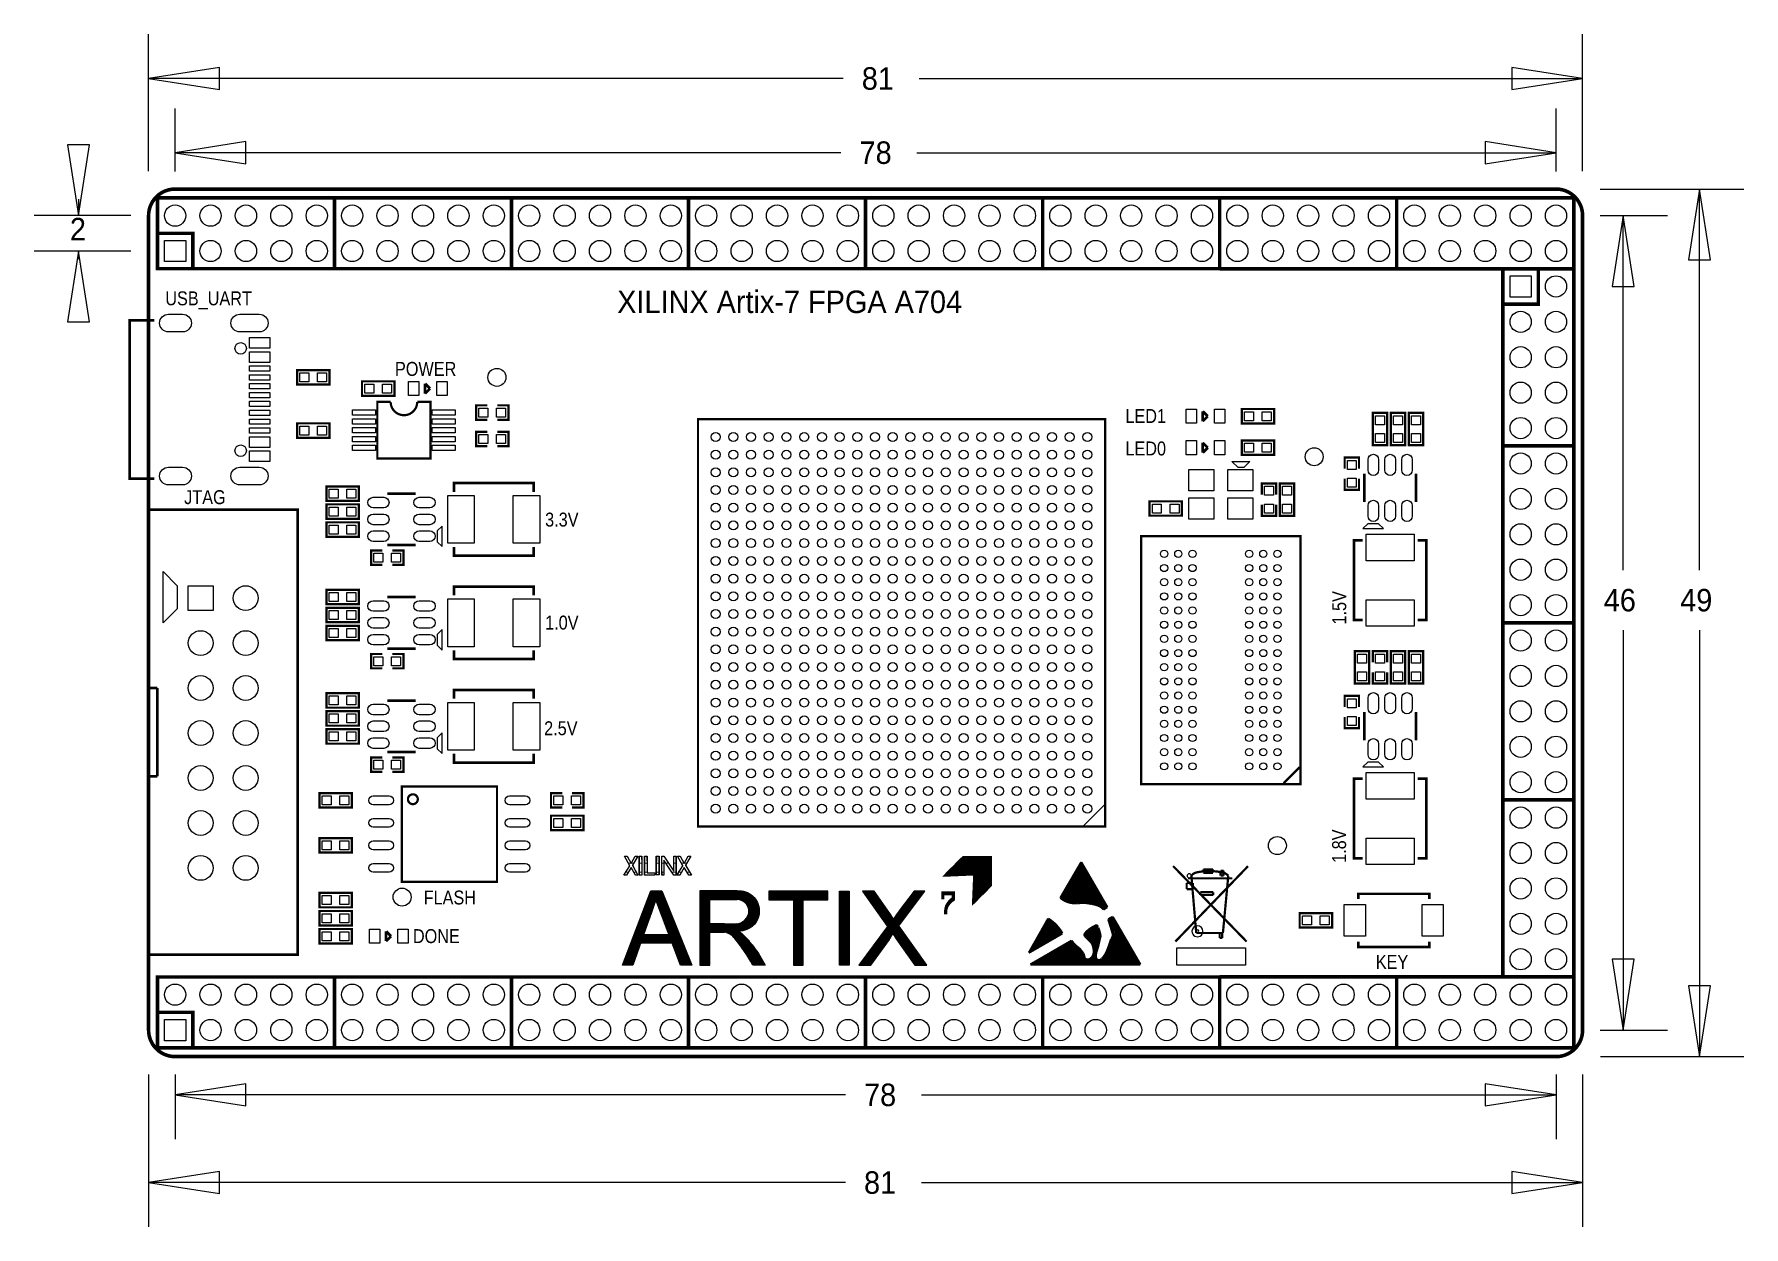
# Model space of a CAD drawing. Extents: x -8 to 88.6, y -9.6 to 57.7.
import ezdxf

# ---------------------------------------------------------------- set-up
doc = ezdxf.new("R2010")
doc.units = 0
for name, color, linetype in [('BG_DIMENSION', 2, 'CONTINUOUS'), ('BG_OUTLINE', 3, 'CONTINUOUS'), ('BG_SILKSCREEN_TOP', 1, 'CONTINUOUS'), ('PG_SILKSCREEN_TOP', 4, 'CONTINUOUS'), ('PIN_TOP', 5, 'CONTINUOUS')]:
    doc.layers.add(name, color=color, linetype=linetype)

msp = doc.modelspace()

# ---------------------------------------------------------------- texts
at = {"layer": 'BG_DIMENSION', "width": 0.96}
for s, p in [('81', (38.7858, 54.61)), ('78', (38.6588, 50.419)), ('2', (-5.9436, 46.101)), ('46', (80.6958, 25.146)), ('49', (85.0138, 25.146)), ('78', (38.9128, -2.794)), ('81', (38.9128, -7.747))]:
    msp.add_text(s, height=1.27, dxfattribs=at).set_placement(p)
at = {"layer": 'BG_SILKSCREEN_TOP'}
for s, height, width, p in [('USB_UART', 0.7874, 0.870968, (-0.55626, 42.43324)), ('XILINX Artix-7 FPGA A704', 1.27, 0.96, (24.968962, 41.996106)), ('POWER', 0.7874, 0.870968, (12.41806, 38.447218)), ('LED1', 0.7874, 0.870968, (53.67528, 35.787838)), ('LED0', 0.7874, 0.870968, (53.67528, 33.953958)), ('JTAG', 0.7874, 0.870968, (0.51054, 31.2039)), ('3.3V', 0.7874, 0.870968, (20.89912, 29.938218)), ('1.0V', 0.7874, 0.870968, (20.89912, 24.119078)), ('2.5V', 0.7874, 0.870968, (20.84324, 18.152618)), ('FLASH', 0.7874, 0.870968, (14.03858, 8.592058)), ('DONE', 0.7874, 0.870968, (13.43152, 6.412738)), ('KEY', 0.7874, 0.870968, (67.82054, 4.954778))]:
    msp.add_text(s, height=height, dxfattribs=dict(at, width=width)).set_placement(p)
at = {"layer": 'BG_SILKSCREEN_TOP', "width": 0.870968}
for s, p in [('1.5V', (66.149982, 24.40432)), ('1.8V', (66.139822, 10.94232))]:
    msp.add_text(s, height=0.7874, rotation=90, dxfattribs=at).set_placement(p)

# ---------------------------------------------------------------- linework, layer by layer
at = {"layer": 'BG_DIMENSION'}
for points in [[(-1.4986, 50.000662), (-1.4986, 57.745122)], [(79.49946, 50.000662), (79.49946, 57.745122)], [(37.7317, 55.245), (-1.4986, 55.245)], [(42.0243, 55.245), (79.49946, 55.245)], [(0, 49.999392), (0, 53.554122)], [(77.999844, 49.999392), (77.999844, 53.554122)], [(37.6047, 51.054), (0, 51.054)], [(41.8973, 51.054), (77.999844, 51.054)], [(-5.461, 48.4251), (-5.461, 47.49927)], [(80.500982, 48.99914), (88.606122, 48.99914)], [(86.106, 27.4701), (86.106, 48.99914)], [(-2.500122, 47.49927), (-7.961122, 47.49927)], [(80.499966, 47.49927), (84.288122, 47.49927)], [(81.788, 27.4701), (81.788, 47.49927)], [(-2.500122, 45.499274), (-7.961122, 45.499274)], [(-5.461, 45.0469), (-5.461, 45.499274)], [(81.788, 24.0919), (81.788, 1.499362)], [(86.106, 24.0919), (86.106, 0)], [(80.499966, 1.499362), (84.288122, 1.499362)], [(80.503522, 0), (88.606122, 0)], [(-1.4986, -1.001522), (-1.4986, -9.612122)], [(0, -1.00076), (0, -4.659122)], [(77.999844, -1.00076), (77.999844, -4.659122)], [(79.49946, -1.004062), (79.49946, -9.612122)], [(37.8587, -2.159), (0, -2.159)], [(42.1513, -2.159), (77.999844, -2.159)], [(37.8587, -7.112), (-1.4986, -7.112)], [(42.1513, -7.112), (79.49946, -7.112)]]:
    msp.add_lwpolyline(points, dxfattribs=at)
for points in [[(2.501392, 55.86984), (-1.4986, 55.245), (2.501392, 54.62016)], [(75.499468, 54.62016), (79.49946, 55.245), (75.499468, 55.86984)], [(-6.08584, 51.499262), (-5.461, 47.49927), (-4.83616, 51.499262)], [(3.999992, 51.67884), (0, 51.054), (3.999992, 50.42916)], [(73.999852, 50.42916), (77.999844, 51.054), (73.999852, 51.67884)], [(86.73084, 44.999148), (86.106, 48.99914), (85.48116, 44.999148)], [(82.41284, 43.499278), (81.788, 47.49927), (81.16316, 43.499278)], [(-4.83616, 41.499282), (-5.461, 45.499274), (-6.08584, 41.499282)], [(81.16316, 5.499354), (81.788, 1.499362), (82.41284, 5.499354)], [(85.48116, 3.999992), (86.106, 0), (86.73084, 3.999992)], [(3.999992, -1.53416), (0, -2.159), (3.999992, -2.78384)], [(73.999852, -2.78384), (77.999844, -2.159), (73.999852, -1.53416)], [(2.501392, -6.48716), (-1.4986, -7.112), (2.501392, -7.73684)], [(75.499468, -7.73684), (79.49946, -7.112), (75.499468, -6.48716)]]:
    msp.add_lwpolyline(points, close=True, dxfattribs=at)
at = {"layer": 'BG_OUTLINE', "const_width": 0.2032}
msp.add_lwpolyline([(0, 0, -0.414214), (-1.4986, 1.4986), (-1.4986, 47.50054, -0.414214), (0, 48.99914), (78.00086, 48.99914, -0.414214), (79.49946, 47.50054), (79.49946, 1.49606, -0.414214), (78.0034, 0)], format="xyb", close=True, dxfattribs=at)
at = {"layer": 'BG_SILKSCREEN_TOP'}
for points, const_width in [([(25.68067, 10.797032), (25.357074, 10.25525)], 0.0508), ([(25.360122, 10.259568), (25.677622, 10.792968)], 0.0508), ([(25.525222, 11.311382), (25.377648, 11.311382)], 0.0508), ([(25.377648, 11.311382), (25.68067, 10.797032)], 0.0508), ([(25.677622, 10.792968), (25.385522, 11.308588)], 0.0508), ([(25.385522, 11.308588), (25.527762, 11.303508)], 0.0508), ([(25.501092, 10.25525), (25.751536, 10.684002)], 0.0508), ([(25.758902, 10.668508), (25.502362, 10.251948)], 0.0508), ([(25.751536, 10.909046), (25.525222, 11.311382)], 0.0508), ([(25.527762, 11.303508), (25.748742, 10.917428)], 0.0508), ([(25.60447, 10.922508), (25.745694, 10.922508)], 0.0508), ([(25.748742, 10.917428), (25.974802, 11.311128)], 0.0508), ([(25.97785, 11.311382), (25.751536, 10.909046)], 0.0508), ([(25.751536, 10.922508), (25.89911, 10.922508)], 0.0508), ([(25.751536, 10.684002), (25.99944, 10.25525)], 0.0508), ([(26.007822, 10.254488), (25.758902, 10.668508)], 0.0508), ([(25.821132, 10.797032), (26.12517, 11.311382)], 0.0508), ([(26.147014, 10.25525), (25.821132, 10.797032)], 0.0508), ([(26.109422, 11.308588), (25.832562, 10.800588)], 0.0508), ([(25.832562, 10.800588), (26.132282, 10.259568)], 0.0508), ([(25.974802, 11.311128), (26.109422, 11.308588)], 0.0508), ([(26.12517, 11.311382), (25.97785, 11.311382)], 0.0508), ([(26.351484, 11.311382), (26.224738, 11.311382)], 0.0508), ([(26.224738, 11.311382), (26.224738, 10.25525)], 0.0508), ([(26.228802, 10.259568), (26.236422, 11.303508)], 0.0508), ([(26.233628, 10.922508), (26.34996, 10.922508)], 0.0508), ([(26.236422, 11.303508), (26.348182, 11.306048)], 0.0508), ([(26.348182, 11.306048), (26.353262, 10.254488)], 0.0508), ([(26.351484, 10.25525), (26.351484, 11.311382)], 0.0508), ([(26.654506, 11.311382), (26.527506, 11.311382)], 0.0508), ([(26.527506, 11.311382), (26.527506, 10.25525)], 0.0508), ([(26.531062, 10.262108), (26.541222, 11.313668)], 0.0508), ([(26.537412, 10.922508), (26.652474, 10.922508)], 0.0508), ([(26.541222, 11.313668), (26.645362, 11.303508)], 0.0508), ([(26.645362, 11.303508), (26.663142, 10.366248)], 0.0508), ([(26.654506, 10.37082), (26.654506, 11.311382)], 0.0508), ([(27.320748, 11.311382), (27.194002, 11.311382)], 0.0508), ([(27.194002, 11.311382), (27.194002, 10.25525)], 0.0508), ([(27.196542, 10.264648), (27.204162, 11.306048)], 0.0508), ([(27.201114, 10.922508), (27.32278, 10.922508)], 0.0508), ([(27.204162, 11.306048), (27.323542, 11.300968)], 0.0508), ([(27.320748, 10.25525), (27.320748, 11.311382)], 0.0508), ([(27.323542, 11.300968), (27.321002, 10.259568)], 0.0508), ([(27.610562, 11.311128), (27.491182, 11.306048)], 0.0508), ([(27.491182, 11.306048), (27.506422, 10.257028)], 0.0508), ([(27.496516, 10.922508), (27.629358, 10.922508)], 0.0508), ([(27.614626, 11.311382), (27.49677, 11.311382)], 0.0508), ([(27.49677, 11.311382), (27.49677, 10.25525)], 0.0508), ([(28.154122, 10.521188), (27.610562, 11.311128)], 0.0508), ([(28.155138, 10.498836), (27.614626, 11.311382)], 0.0508), ([(27.620722, 10.259568), (27.630882, 11.039348)], 0.0508), ([(27.62377, 10.25525), (27.62377, 11.071352)], 0.0508), ([(27.62377, 11.071352), (28.164282, 10.25525)], 0.0508), ([(27.630882, 11.039348), (28.169362, 10.254488)], 0.0508), ([(27.710892, 10.922508), (27.878024, 10.922508)], 0.0508), ([(28.161742, 11.308588), (28.154122, 10.521188)], 0.0508), ([(28.282138, 11.311382), (28.155138, 11.311382)], 0.0508), ([(28.155138, 11.311382), (28.155138, 10.498836)], 0.0508), ([(28.158186, 10.922508), (28.279852, 10.922508)], 0.0508), ([(28.276042, 11.308588), (28.161742, 11.308588)], 0.0508), ([(28.286202, 10.254488), (28.276042, 11.308588)], 0.0508), ([(28.282138, 10.25525), (28.282138, 11.311382)], 0.0508), ([(28.682188, 10.797032), (28.358592, 10.25525)], 0.0508), ([(28.370022, 10.267188), (28.679902, 10.792968)], 0.0508), ([(28.52674, 11.311382), (28.379166, 11.311382)], 0.0508), ([(28.379166, 11.311382), (28.682188, 10.797032)], 0.0508), ([(28.679902, 10.792968), (28.390342, 11.311128)], 0.0508), ([(28.390342, 11.311128), (28.524962, 11.303508)], 0.0508), ([(28.50388, 10.25525), (28.753054, 10.684002)], 0.0508), ([(28.748482, 10.676128), (28.509722, 10.254488)], 0.0508), ([(28.524962, 11.303508), (28.743402, 10.932668)], 0.0508), ([(28.753054, 10.909046), (28.52674, 11.311382)], 0.0508), ([(28.607512, 10.922508), (28.90012, 10.922508)], 0.0508), ([(28.743402, 10.932668), (28.987242, 11.306048)], 0.0508), ([(29.007562, 10.251948), (28.748482, 10.676128)], 0.0508), ([(28.979368, 11.311382), (28.753054, 10.909046)], 0.0508), ([(28.753054, 10.684002), (29.002228, 10.25525)], 0.0508), ([(28.82265, 10.797032), (29.126688, 11.311382)], 0.0508), ([(29.148532, 10.25525), (28.82265, 10.797032)], 0.0508), ([(29.124402, 11.306048), (28.827222, 10.798048)], 0.0508), ([(28.827222, 10.798048), (29.144722, 10.262108)], 0.0508), ([(29.126688, 11.311382), (28.979368, 11.311382)], 0.0508), ([(28.987242, 11.306048), (29.124402, 11.306048)], 0.0508), ([(43.776646, 10.600944), (46.135544, 10.600944)], 0.0508), ([(43.777408, 10.601706), (46.135544, 10.601706)], 0.0508), ([(43.77817, 10.602468), (46.135544, 10.602468)], 0.0508), ([(43.782996, 10.607294), (46.135544, 10.607294)], 0.0508), ([(43.783758, 10.608056), (46.135544, 10.608056)], 0.0508), ([(43.78452, 10.608818), (46.135544, 10.608818)], 0.0508), ([(43.789346, 10.613644), (46.135544, 10.613644)], 0.0508), ([(43.790108, 10.614406), (46.135544, 10.614406)], 0.0508), ([(43.79087, 10.615168), (46.135544, 10.615168)], 0.0508), ([(43.795696, 10.619994), (46.135544, 10.619994)], 0.0508), ([(43.796458, 10.620756), (46.135544, 10.620756)], 0.0508), ([(43.79722, 10.621518), (46.135544, 10.621518)], 0.0508), ([(43.802046, 10.626344), (46.135544, 10.626344)], 0.0508), ([(43.802808, 10.627106), (46.135544, 10.627106)], 0.0508), ([(43.80357, 10.627868), (46.135544, 10.627868)], 0.0508), ([(43.808396, 10.632694), (46.135544, 10.632694)], 0.0508), ([(43.809158, 10.633456), (46.135544, 10.633456)], 0.0508), ([(43.80992, 10.634218), (46.135544, 10.634218)], 0.0508), ([(43.814746, 10.639044), (46.135544, 10.639044)], 0.0508), ([(43.815508, 10.639806), (46.135544, 10.639806)], 0.0508), ([(43.81627, 10.640568), (46.135544, 10.640568)], 0.0508), ([(43.821096, 10.645394), (46.135544, 10.645394)], 0.0508), ([(43.821858, 10.646156), (46.135544, 10.646156)], 0.0508), ([(43.82262, 10.646918), (46.135544, 10.646918)], 0.0508), ([(43.827446, 10.651744), (46.135544, 10.651744)], 0.0508), ([(43.828208, 10.652506), (46.135544, 10.652506)], 0.0508), ([(43.82897, 10.653268), (46.135544, 10.653268)], 0.0508), ([(43.833796, 10.658094), (46.135544, 10.658094)], 0.0508), ([(43.834558, 10.658856), (46.135544, 10.658856)], 0.0508), ([(43.83532, 10.659618), (46.135544, 10.659618)], 0.0508), ([(43.840146, 10.664444), (46.135544, 10.664444)], 0.0508), ([(43.840908, 10.665206), (46.135544, 10.665206)], 0.0508), ([(43.84167, 10.665968), (46.135544, 10.665968)], 0.0508), ([(43.846496, 10.670794), (46.135544, 10.670794)], 0.0508), ([(43.847258, 10.671556), (46.135544, 10.671556)], 0.0508), ([(43.84802, 10.672318), (46.135544, 10.672318)], 0.0508), ([(43.852846, 10.677144), (46.135544, 10.677144)], 0.0508), ([(43.853608, 10.677906), (46.135544, 10.677906)], 0.0508), ([(43.85437, 10.678668), (46.135544, 10.678668)], 0.0508), ([(43.859196, 10.683494), (46.135544, 10.683494)], 0.0508), ([(43.859958, 10.684256), (46.135544, 10.684256)], 0.0508), ([(43.86072, 10.685018), (46.135544, 10.685018)], 0.0508), ([(43.865546, 10.689844), (46.135544, 10.689844)], 0.0508), ([(43.866308, 10.690606), (46.135544, 10.690606)], 0.0508), ([(43.86707, 10.691368), (46.135544, 10.691368)], 0.0508), ([(43.871896, 10.696194), (46.135544, 10.696194)], 0.0508), ([(43.872658, 10.696956), (46.135544, 10.696956)], 0.0508), ([(43.87342, 10.697718), (46.135544, 10.697718)], 0.0508), ([(43.878246, 10.702544), (46.135544, 10.702544)], 0.0508), ([(43.879008, 10.703306), (46.135544, 10.703306)], 0.0508), ([(43.87977, 10.704068), (46.135544, 10.704068)], 0.0508), ([(43.884596, 10.708894), (46.135544, 10.708894)], 0.0508), ([(43.885358, 10.709656), (46.135544, 10.709656)], 0.0508), ([(43.88612, 10.710418), (46.135544, 10.710418)], 0.0508), ([(43.890946, 10.715244), (46.135544, 10.715244)], 0.0508), ([(43.891708, 10.716006), (46.135544, 10.716006)], 0.0508), ([(43.89247, 10.716768), (46.135544, 10.716768)], 0.0508), ([(43.897296, 10.721594), (46.135544, 10.721594)], 0.0508), ([(43.898058, 10.722356), (46.135544, 10.722356)], 0.0508), ([(43.89882, 10.723118), (46.135544, 10.723118)], 0.0508), ([(43.903646, 10.727944), (46.135544, 10.727944)], 0.0508), ([(43.904408, 10.728706), (46.135544, 10.728706)], 0.0508), ([(43.90517, 10.729468), (46.135544, 10.729468)], 0.0508), ([(43.909996, 10.734294), (46.135544, 10.734294)], 0.0508), ([(43.910758, 10.735056), (46.135544, 10.735056)], 0.0508), ([(43.91152, 10.735818), (46.135544, 10.735818)], 0.0508), ([(43.916346, 10.740644), (46.135544, 10.740644)], 0.0508), ([(43.917108, 10.741406), (46.135544, 10.741406)], 0.0508), ([(43.91787, 10.742168), (46.135544, 10.742168)], 0.0508), ([(43.922696, 10.746994), (46.135544, 10.746994)], 0.0508), ([(43.923458, 10.747756), (46.135544, 10.747756)], 0.0508), ([(43.92422, 10.748518), (46.135544, 10.748518)], 0.0508), ([(43.929046, 10.753344), (46.135544, 10.753344)], 0.0508), ([(43.929808, 10.754106), (46.135544, 10.754106)], 0.0508), ([(43.93057, 10.754868), (46.135544, 10.754868)], 0.0508), ([(43.935396, 10.759694), (46.135544, 10.759694)], 0.0508), ([(43.936158, 10.760456), (46.135544, 10.760456)], 0.0508), ([(43.93692, 10.761218), (46.135544, 10.761218)], 0.0508), ([(43.941746, 10.766044), (46.135544, 10.766044)], 0.0508), ([(43.942508, 10.766806), (46.135544, 10.766806)], 0.0508), ([(43.94327, 10.767568), (46.135544, 10.767568)], 0.0508), ([(43.948096, 10.772394), (46.135544, 10.772394)], 0.0508), ([(43.948858, 10.773156), (46.135544, 10.773156)], 0.0508), ([(43.94962, 10.773918), (46.135544, 10.773918)], 0.0508), ([(43.954446, 10.778744), (46.135544, 10.778744)], 0.0508), ([(43.955208, 10.779506), (46.135544, 10.779506)], 0.0508), ([(43.95597, 10.780268), (46.135544, 10.780268)], 0.0508), ([(43.960796, 10.785094), (46.135544, 10.785094)], 0.0508), ([(43.961558, 10.785856), (46.135544, 10.785856)], 0.0508), ([(43.96232, 10.786618), (46.135544, 10.786618)], 0.0508), ([(43.967146, 10.791444), (46.135544, 10.791444)], 0.0508), ([(43.967908, 10.792206), (46.135544, 10.792206)], 0.0508), ([(43.96867, 10.792968), (46.135544, 10.792968)], 0.0508), ([(43.973496, 10.797794), (46.135544, 10.797794)], 0.0508), ([(43.974258, 10.798556), (46.135544, 10.798556)], 0.0508), ([(43.97502, 10.799318), (46.135544, 10.799318)], 0.0508), ([(43.979846, 10.804144), (46.135544, 10.804144)], 0.0508), ([(43.980608, 10.804906), (46.135544, 10.804906)], 0.0508), ([(43.98137, 10.805668), (46.135544, 10.805668)], 0.0508), ([(43.986196, 10.810494), (46.135544, 10.810494)], 0.0508), ([(43.986958, 10.811256), (46.135544, 10.811256)], 0.0508), ([(43.98772, 10.812018), (46.135544, 10.812018)], 0.0508), ([(43.992546, 10.816844), (46.135544, 10.816844)], 0.0508), ([(43.993308, 10.817606), (46.135544, 10.817606)], 0.0508), ([(43.99407, 10.818368), (46.135544, 10.818368)], 0.0508), ([(43.998896, 10.823194), (46.135544, 10.823194)], 0.0508), ([(43.999658, 10.823956), (46.135544, 10.823956)], 0.0508), ([(44.00042, 10.824718), (46.135544, 10.824718)], 0.0508), ([(44.005246, 10.829544), (46.135544, 10.829544)], 0.0508), ([(44.006008, 10.830306), (46.135544, 10.830306)], 0.0508), ([(44.00677, 10.831068), (46.135544, 10.831068)], 0.0508), ([(44.011596, 10.835894), (46.135544, 10.835894)], 0.0508), ([(44.012358, 10.836656), (46.135544, 10.836656)], 0.0508), ([(44.01312, 10.837418), (46.135544, 10.837418)], 0.0508), ([(44.017946, 10.842244), (46.135544, 10.842244)], 0.0508), ([(44.018708, 10.843006), (46.135544, 10.843006)], 0.0508), ([(44.01947, 10.843768), (46.135544, 10.843768)], 0.0508), ([(44.024296, 10.848594), (46.135544, 10.848594)], 0.0508), ([(44.025058, 10.849356), (46.135544, 10.849356)], 0.0508), ([(44.02582, 10.850118), (46.135544, 10.850118)], 0.0508), ([(44.030646, 10.854944), (46.135544, 10.854944)], 0.0508), ([(44.031408, 10.855706), (46.135544, 10.855706)], 0.0508), ([(44.03217, 10.856468), (46.135544, 10.856468)], 0.0508), ([(44.036996, 10.861294), (46.135544, 10.861294)], 0.0508), ([(44.037758, 10.862056), (46.135544, 10.862056)], 0.0508), ([(44.03852, 10.862818), (46.135544, 10.862818)], 0.0508), ([(44.043346, 10.867644), (46.135544, 10.867644)], 0.0508), ([(44.044108, 10.868406), (46.135544, 10.868406)], 0.0508), ([(44.04487, 10.869168), (46.135544, 10.869168)], 0.0508), ([(44.049696, 10.873994), (46.135544, 10.873994)], 0.0508), ([(44.050458, 10.874756), (46.135544, 10.874756)], 0.0508), ([(44.05122, 10.875518), (46.135544, 10.875518)], 0.0508), ([(44.056046, 10.880344), (46.135544, 10.880344)], 0.0508), ([(44.056808, 10.881106), (46.135544, 10.881106)], 0.0508), ([(44.05757, 10.881868), (46.135544, 10.881868)], 0.0508), ([(44.062396, 10.886694), (46.135544, 10.886694)], 0.0508), ([(44.063158, 10.887456), (46.135544, 10.887456)], 0.0508), ([(44.06392, 10.888218), (46.135544, 10.888218)], 0.0508), ([(44.068746, 10.893044), (46.135544, 10.893044)], 0.0508), ([(44.069508, 10.893806), (46.135544, 10.893806)], 0.0508), ([(44.07027, 10.894568), (46.135544, 10.894568)], 0.0508), ([(44.075096, 10.899394), (46.135544, 10.899394)], 0.0508), ([(44.075858, 10.900156), (46.135544, 10.900156)], 0.0508), ([(44.07662, 10.900918), (46.135544, 10.900918)], 0.0508), ([(44.081446, 10.905744), (46.135544, 10.905744)], 0.0508), ([(44.082208, 10.906506), (46.135544, 10.906506)], 0.0508), ([(44.08297, 10.907268), (46.135544, 10.907268)], 0.0508), ([(44.087796, 10.912094), (46.135544, 10.912094)], 0.0508), ([(44.088558, 10.912856), (46.135544, 10.912856)], 0.0508), ([(44.08932, 10.913618), (46.135544, 10.913618)], 0.0508), ([(44.094146, 10.918444), (46.135544, 10.918444)], 0.0508), ([(44.094908, 10.919206), (46.135544, 10.919206)], 0.0508), ([(44.09567, 10.919968), (46.135544, 10.919968)], 0.0508), ([(44.100496, 10.924794), (46.135544, 10.924794)], 0.0508), ([(44.101258, 10.925556), (46.135544, 10.925556)], 0.0508), ([(44.10202, 10.926318), (46.135544, 10.926318)], 0.0508), ([(44.106846, 10.931144), (46.135544, 10.931144)], 0.0508), ([(44.107608, 10.931906), (46.135544, 10.931906)], 0.0508), ([(44.10837, 10.932668), (46.135544, 10.932668)], 0.0508), ([(44.113196, 10.937494), (46.135544, 10.937494)], 0.0508), ([(44.113958, 10.938256), (46.135544, 10.938256)], 0.0508), ([(44.11472, 10.939018), (46.135544, 10.939018)], 0.0508), ([(44.119546, 10.943844), (46.135544, 10.943844)], 0.0508), ([(44.120308, 10.944606), (46.135544, 10.944606)], 0.0508), ([(44.12107, 10.945368), (46.135544, 10.945368)], 0.0508), ([(44.125896, 10.950194), (46.135544, 10.950194)], 0.0508), ([(44.126658, 10.950956), (46.135544, 10.950956)], 0.0508), ([(44.12742, 10.951718), (46.135544, 10.951718)], 0.0508), ([(44.132246, 10.956544), (46.135544, 10.956544)], 0.0508), ([(44.133008, 10.957306), (46.135544, 10.957306)], 0.0508), ([(44.13377, 10.958068), (46.135544, 10.958068)], 0.0508), ([(44.138596, 10.962894), (46.135544, 10.962894)], 0.0508), ([(44.139358, 10.963656), (46.135544, 10.963656)], 0.0508), ([(44.14012, 10.964418), (46.135544, 10.964418)], 0.0508), ([(44.144946, 10.969244), (46.135544, 10.969244)], 0.0508), ([(44.145708, 10.970006), (46.135544, 10.970006)], 0.0508), ([(44.14647, 10.970768), (46.135544, 10.970768)], 0.0508), ([(44.151296, 10.975594), (46.135544, 10.975594)], 0.0508), ([(44.152058, 10.976356), (46.135544, 10.976356)], 0.0508), ([(44.15282, 10.977118), (46.135544, 10.977118)], 0.0508), ([(44.157646, 10.981944), (46.135544, 10.981944)], 0.0508), ([(44.158408, 10.982706), (46.135544, 10.982706)], 0.0508), ([(44.15917, 10.983468), (46.135544, 10.983468)], 0.0508), ([(44.163996, 10.988294), (46.135544, 10.988294)], 0.0508), ([(44.164758, 10.989056), (46.135544, 10.989056)], 0.0508), ([(44.16552, 10.989818), (46.135544, 10.989818)], 0.0508), ([(44.170346, 10.994644), (46.135544, 10.994644)], 0.0508), ([(44.171108, 10.995406), (46.135544, 10.995406)], 0.0508), ([(44.17187, 10.996168), (46.135544, 10.996168)], 0.0508), ([(44.176696, 11.000994), (46.135544, 11.000994)], 0.0508), ([(44.177458, 11.001756), (46.135544, 11.001756)], 0.0508), ([(44.17822, 11.002518), (46.135544, 11.002518)], 0.0508), ([(44.183046, 11.007344), (46.135544, 11.007344)], 0.0508), ([(44.183808, 11.008106), (46.135544, 11.008106)], 0.0508), ([(44.18457, 11.008868), (46.135544, 11.008868)], 0.0508), ([(44.189396, 11.013694), (46.135544, 11.013694)], 0.0508), ([(44.190158, 11.014456), (46.135544, 11.014456)], 0.0508), ([(44.19092, 11.015218), (46.135544, 11.015218)], 0.0508), ([(44.195746, 11.020044), (46.135544, 11.020044)], 0.0508), ([(44.196508, 11.020806), (46.135544, 11.020806)], 0.0508), ([(44.19727, 11.021568), (46.135544, 11.021568)], 0.0508), ([(44.202096, 11.026394), (46.135544, 11.026394)], 0.0508), ([(44.202858, 11.027156), (46.135544, 11.027156)], 0.0508), ([(44.20362, 11.027918), (46.135544, 11.027918)], 0.0508), ([(44.208446, 11.032744), (46.135544, 11.032744)], 0.0508), ([(44.209208, 11.033506), (46.135544, 11.033506)], 0.0508), ([(44.20997, 11.034268), (46.135544, 11.034268)], 0.0508), ([(44.214796, 11.039094), (46.135544, 11.039094)], 0.0508), ([(44.215558, 11.039856), (46.135544, 11.039856)], 0.0508), ([(44.21632, 11.040618), (46.135544, 11.040618)], 0.0508), ([(44.221146, 11.045444), (46.135544, 11.045444)], 0.0508), ([(44.221908, 11.046206), (46.135544, 11.046206)], 0.0508), ([(44.22267, 11.046968), (46.135544, 11.046968)], 0.0508), ([(44.227496, 11.051794), (46.135544, 11.051794)], 0.0508), ([(44.228258, 11.052556), (46.135544, 11.052556)], 0.0508), ([(44.22902, 11.053318), (46.135544, 11.053318)], 0.0508), ([(44.233846, 11.058144), (46.135544, 11.058144)], 0.0508), ([(44.234608, 11.058906), (46.135544, 11.058906)], 0.0508), ([(44.23537, 11.059668), (46.135544, 11.059668)], 0.0508), ([(44.240196, 11.064494), (46.135544, 11.064494)], 0.0508), ([(44.240958, 11.065256), (46.135544, 11.065256)], 0.0508), ([(44.24172, 11.066018), (46.135544, 11.066018)], 0.0508), ([(44.246546, 11.070844), (46.135544, 11.070844)], 0.0508), ([(44.247308, 11.071606), (46.135544, 11.071606)], 0.0508), ([(44.24807, 11.072368), (46.135544, 11.072368)], 0.0508), ([(44.252896, 11.077194), (46.135544, 11.077194)], 0.0508), ([(44.253658, 11.077956), (46.135544, 11.077956)], 0.0508), ([(44.25442, 11.078718), (46.135544, 11.078718)], 0.0508), ([(44.259246, 11.083544), (46.135544, 11.083544)], 0.0508), ([(44.260008, 11.084306), (46.135544, 11.084306)], 0.0508), ([(44.26077, 11.085068), (46.135544, 11.085068)], 0.0508), ([(44.265596, 11.089894), (46.135544, 11.089894)], 0.0508), ([(44.266358, 11.090656), (46.135544, 11.090656)], 0.0508), ([(44.26712, 11.091418), (46.135544, 11.091418)], 0.0508), ([(44.271946, 11.096244), (46.135544, 11.096244)], 0.0508), ([(44.272708, 11.097006), (46.135544, 11.097006)], 0.0508), ([(44.27347, 11.097768), (46.135544, 11.097768)], 0.0508), ([(44.278296, 11.102594), (46.135544, 11.102594)], 0.0508), ([(44.279058, 11.103356), (46.135544, 11.103356)], 0.0508), ([(44.27982, 11.104118), (46.135544, 11.104118)], 0.0508), ([(44.284646, 11.108944), (46.135544, 11.108944)], 0.0508), ([(44.285408, 11.109706), (46.135544, 11.109706)], 0.0508), ([(44.28617, 11.110468), (46.135544, 11.110468)], 0.0508), ([(44.290996, 11.115294), (46.135544, 11.115294)], 0.0508), ([(44.291758, 11.116056), (46.135544, 11.116056)], 0.0508), ([(44.29252, 11.116818), (46.135544, 11.116818)], 0.0508), ([(44.297346, 11.121644), (46.135544, 11.121644)], 0.0508), ([(44.298108, 11.122406), (46.135544, 11.122406)], 0.0508), ([(44.29887, 11.123168), (46.135544, 11.123168)], 0.0508), ([(44.303696, 11.127994), (46.135544, 11.127994)], 0.0508), ([(44.304458, 11.128756), (46.135544, 11.128756)], 0.0508), ([(44.30522, 11.129518), (46.135544, 11.129518)], 0.0508), ([(44.310046, 11.134344), (46.135544, 11.134344)], 0.0508), ([(44.310808, 11.135106), (46.135544, 11.135106)], 0.0508), ([(44.31157, 11.135868), (46.135544, 11.135868)], 0.0508), ([(44.316396, 11.140694), (46.135544, 11.140694)], 0.0508), ([(44.317158, 11.141456), (46.135544, 11.141456)], 0.0508), ([(44.31792, 11.142218), (46.135544, 11.142218)], 0.0508), ([(44.322746, 11.147044), (46.135544, 11.147044)], 0.0508), ([(44.323508, 11.147806), (46.135544, 11.147806)], 0.0508), ([(44.32427, 11.148568), (46.135544, 11.148568)], 0.0508), ([(44.329096, 11.153394), (46.135544, 11.153394)], 0.0508), ([(44.329858, 11.154156), (46.135544, 11.154156)], 0.0508), ([(44.33062, 11.154918), (46.135544, 11.154918)], 0.0508), ([(44.335446, 11.159744), (46.135544, 11.159744)], 0.0508), ([(44.336208, 11.160506), (46.135544, 11.160506)], 0.0508), ([(44.33697, 11.161268), (46.135544, 11.161268)], 0.0508), ([(44.341796, 11.166094), (46.135544, 11.166094)], 0.0508), ([(44.342558, 11.166856), (46.135544, 11.166856)], 0.0508), ([(44.34332, 11.167618), (46.135544, 11.167618)], 0.0508), ([(44.348146, 11.172444), (46.135544, 11.172444)], 0.0508), ([(44.348908, 11.173206), (46.135544, 11.173206)], 0.0508), ([(44.34967, 11.173968), (46.135544, 11.173968)], 0.0508), ([(44.354496, 11.178794), (46.135544, 11.178794)], 0.0508), ([(44.355258, 11.179556), (46.135544, 11.179556)], 0.0508), ([(44.35602, 11.180318), (46.135544, 11.180318)], 0.0508), ([(44.360846, 11.185144), (46.135544, 11.185144)], 0.0508), ([(44.361608, 11.185906), (46.135544, 11.185906)], 0.0508), ([(44.36237, 11.186668), (46.135544, 11.186668)], 0.0508), ([(44.367196, 11.191494), (46.135544, 11.191494)], 0.0508), ([(44.367958, 11.192256), (46.135544, 11.192256)], 0.0508), ([(44.36872, 11.193018), (46.135544, 11.193018)], 0.0508), ([(44.373546, 11.197844), (46.135544, 11.197844)], 0.0508), ([(44.374308, 11.198606), (46.135544, 11.198606)], 0.0508), ([(44.37507, 11.199368), (46.135544, 11.199368)], 0.0508), ([(44.379896, 11.204194), (46.135544, 11.204194)], 0.0508), ([(44.380658, 11.204956), (46.135544, 11.204956)], 0.0508), ([(44.38142, 11.205718), (46.135544, 11.205718)], 0.0508), ([(44.386246, 11.210544), (46.135544, 11.210544)], 0.0508), ([(44.387008, 11.211306), (46.135544, 11.211306)], 0.0508), ([(44.38777, 11.212068), (46.135544, 11.212068)], 0.0508), ([(44.392596, 11.216894), (46.135544, 11.216894)], 0.0508), ([(44.393358, 11.217656), (46.135544, 11.217656)], 0.0508), ([(44.39412, 11.218418), (46.135544, 11.218418)], 0.0508), ([(44.398946, 11.223244), (46.135544, 11.223244)], 0.0508), ([(44.399708, 11.224006), (46.135544, 11.224006)], 0.0508), ([(44.40047, 11.224768), (46.135544, 11.224768)], 0.0508), ([(44.405296, 11.229594), (46.135544, 11.229594)], 0.0508), ([(44.406058, 11.230356), (46.135544, 11.230356)], 0.0508), ([(44.40682, 11.231118), (46.135544, 11.231118)], 0.0508), ([(44.411646, 11.235944), (46.135544, 11.235944)], 0.0508), ([(44.412408, 11.236706), (46.135544, 11.236706)], 0.0508), ([(44.41317, 11.237468), (46.135544, 11.237468)], 0.0508), ([(44.417996, 11.242294), (46.135544, 11.242294)], 0.0508), ([(44.418758, 11.243056), (46.135544, 11.243056)], 0.0508), ([(44.41952, 11.243818), (46.135544, 11.243818)], 0.0508), ([(44.424346, 11.248644), (46.135544, 11.248644)], 0.0508), ([(44.425108, 11.249406), (46.135544, 11.249406)], 0.0508), ([(44.42587, 11.250168), (46.135544, 11.250168)], 0.0508), ([(44.430696, 11.254994), (46.135544, 11.254994)], 0.0508), ([(44.431458, 11.255756), (46.135544, 11.255756)], 0.0508), ([(44.43222, 11.256518), (46.135544, 11.256518)], 0.0508), ([(44.437046, 11.261344), (46.135544, 11.261344)], 0.0508), ([(44.437808, 11.262106), (46.135544, 11.262106)], 0.0508), ([(44.43857, 11.262868), (46.135544, 11.262868)], 0.0508), ([(44.443396, 11.267694), (46.135544, 11.267694)], 0.0508), ([(44.444158, 11.268456), (46.135544, 11.268456)], 0.0508), ([(44.44492, 11.269218), (46.135544, 11.269218)], 0.0508), ([(44.449746, 11.274044), (46.135544, 11.274044)], 0.0508), ([(44.450508, 11.274806), (46.135544, 11.274806)], 0.0508), ([(44.45127, 11.275568), (46.135544, 11.275568)], 0.0508), ([(44.456096, 11.280394), (46.135544, 11.280394)], 0.0508), ([(44.456858, 11.281156), (46.135544, 11.281156)], 0.0508), ([(44.45762, 11.281918), (46.135544, 11.281918)], 0.0508), ([(44.462446, 11.286744), (46.135544, 11.286744)], 0.0508), ([(44.463208, 11.287506), (46.135544, 11.287506)], 0.0508), ([(44.46397, 11.288268), (46.135544, 11.288268)], 0.0508), ([(44.468796, 11.293094), (46.135544, 11.293094)], 0.0508), ([(44.469558, 11.293856), (46.135544, 11.293856)], 0.0508), ([(44.47032, 11.294618), (46.135544, 11.294618)], 0.0508), ([(44.475146, 11.299444), (46.135544, 11.299444)], 0.0508), ([(44.475908, 11.300206), (46.135544, 11.300206)], 0.0508), ([(44.47667, 11.300968), (46.135544, 11.300968)], 0.0508), ([(44.481496, 11.305794), (46.135544, 11.305794)], 0.0508), ([(44.482258, 11.306556), (46.135544, 11.306556)], 0.0508), ([(44.48302, 11.307318), (46.135544, 11.307318)], 0.0508), ([(51.182016, 10.983214), (50.000916, 8.963914)], 0.127), ([(51.182016, 10.907014), (50.077116, 9.014714)], 0.127), ([(51.004216, 10.602214), (51.004216, 10.538714)], 0.127), ([(51.334416, 10.602214), (51.004216, 10.602214)], 0.127), ([(51.067716, 10.729214), (51.067716, 10.665714)], 0.127), ([(51.270916, 10.729214), (51.067716, 10.729214)], 0.127), ([(51.067716, 10.665714), (51.334416, 10.665714)], 0.127), ([(51.105816, 10.856214), (51.105816, 10.792714)], 0.127), ([(51.220116, 10.856214), (51.105816, 10.856214)], 0.127), ([(51.105816, 10.792714), (51.270916, 10.792714)], 0.127), ([(52.655216, 8.443214), (51.182016, 10.983214)], 0.127), ([(52.502816, 8.621014), (51.182016, 10.907014)], 0.127), ([(51.270916, 10.792714), (51.270916, 10.729214)], 0.127), ([(51.334416, 10.665714), (51.334416, 10.602214)], 0.127), ([(56.37403, 10.75944), (60.520072, 6.498336)], 0.127), ([(56.37403, 10.75944), (60.520072, 6.498336)], 0.127), ([(60.603892, 10.758678), (56.500014, 6.500876)], 0.127), ([(60.603892, 10.758678), (56.500014, 6.500876)], 0.127), ([(58.620406, 10.569956), (58.08218, 10.569956)], 0.127), ([(58.620406, 10.569956), (58.08218, 10.569956)], 0.127), ([(58.08218, 10.569956), (58.08218, 10.386314)], 0.127), ([(58.08218, 10.569956), (58.08218, 10.386314)], 0.127), ([(58.620406, 10.386314), (58.620406, 10.569956)], 0.127), ([(58.620406, 10.386314), (58.620406, 10.569956)], 0.127), ([(25.357074, 10.25525), (25.501092, 10.25525)], 0.0508), ([(25.502362, 10.251948), (25.360122, 10.259568)], 0.0508), ([(25.452324, 10.414508), (25.602692, 10.414508)], 0.0508), ([(25.91181, 10.414508), (26.04643, 10.414508)], 0.0508), ([(25.99944, 10.25525), (26.147014, 10.25525)], 0.0508), ([(26.132282, 10.259568), (26.007822, 10.254488)], 0.0508), ([(26.224738, 10.25525), (26.351484, 10.25525)], 0.0508), ([(26.353262, 10.254488), (26.228802, 10.259568)], 0.0508), ([(26.229818, 10.414508), (26.352246, 10.414508)], 0.0508), ([(26.527506, 10.25525), (27.088846, 10.25525)], 0.0508), ([(27.092402, 10.257028), (26.531062, 10.262108)], 0.0508), ([(26.532332, 10.414508), (26.662126, 10.414508)], 0.0508), ([(27.088846, 10.37082), (26.654506, 10.37082)], 0.0508), ([(26.663142, 10.366248), (27.092402, 10.361168)], 0.0508), ([(27.088846, 10.25525), (27.088846, 10.37082)], 0.0508), ([(27.092402, 10.361168), (27.092402, 10.257028)], 0.0508), ([(27.194002, 10.25525), (27.320748, 10.25525)], 0.0508), ([(27.321002, 10.259568), (27.196542, 10.264648)], 0.0508), ([(27.197558, 10.414508), (27.32151, 10.414508)], 0.0508), ([(27.49677, 10.25525), (27.62377, 10.25525)], 0.0508), ([(27.503882, 10.414508), (27.6225, 10.414508)], 0.0508), ([(27.506422, 10.257028), (27.620722, 10.259568)], 0.0508), ([(28.05938, 10.414508), (28.284678, 10.414508)], 0.0508), ([(28.164282, 10.25525), (28.282138, 10.25525)], 0.0508), ([(28.169362, 10.254488), (28.286202, 10.254488)], 0.0508), ([(28.358592, 10.25525), (28.50388, 10.25525)], 0.0508), ([(28.509722, 10.254488), (28.370022, 10.267188)], 0.0508), ([(28.456636, 10.414508), (28.6004, 10.414508)], 0.0508), ([(28.908502, 10.414508), (29.054298, 10.414508)], 0.0508), ([(29.002228, 10.25525), (29.148532, 10.25525)], 0.0508), ([(29.144722, 10.262108), (29.007562, 10.251948)], 0.0508), ([(43.351958, 10.176256), (43.358054, 10.176256)], 0.0508), ([(43.35272, 10.177018), (43.376088, 10.177018)], 0.0508), ([(43.357546, 10.181844), (43.48353, 10.181844)], 0.0508), ([(43.358308, 10.182606), (43.50131, 10.182606)], 0.0508), ([(43.35907, 10.183368), (43.51909, 10.183368)], 0.0508), ([(43.363896, 10.188194), (43.626532, 10.188194)], 0.0508), ([(43.364658, 10.188956), (43.644566, 10.188956)], 0.0508), ([(43.36542, 10.189718), (43.662346, 10.189718)], 0.0508), ([(43.370246, 10.194544), (43.769788, 10.194544)], 0.0508), ([(43.371008, 10.195306), (43.787568, 10.195306)], 0.0508), ([(43.37177, 10.196068), (43.805602, 10.196068)], 0.0508), ([(43.376596, 10.200894), (43.91279, 10.200894)], 0.0508), ([(43.377358, 10.201656), (43.930824, 10.201656)], 0.0508), ([(43.37812, 10.202418), (43.948604, 10.202418)], 0.0508), ([(43.382946, 10.207244), (44.056046, 10.207244)], 0.0508), ([(43.383708, 10.208006), (44.073826, 10.208006)], 0.0508), ([(43.38447, 10.208768), (44.09186, 10.208768)], 0.0508), ([(43.389296, 10.213594), (44.199302, 10.213594)], 0.0508), ([(43.390058, 10.214356), (44.217082, 10.214356)], 0.0508), ([(43.39082, 10.215118), (44.235116, 10.215118)], 0.0508), ([(43.395646, 10.219944), (44.342304, 10.219944)], 0.0508), ([(43.396408, 10.220706), (44.360338, 10.220706)], 0.0508), ([(43.39717, 10.221468), (44.378118, 10.221468)], 0.0508), ([(43.401996, 10.226294), (44.48556, 10.226294)], 0.0508), ([(43.402758, 10.227056), (44.50334, 10.227056)], 0.0508), ([(43.40352, 10.227818), (44.521374, 10.227818)], 0.0508), ([(43.408346, 10.232644), (44.628562, 10.232644)], 0.0508), ([(43.409108, 10.233406), (44.646596, 10.233406)], 0.0508), ([(43.40987, 10.234168), (44.664376, 10.234168)], 0.0508), ([(43.414696, 10.238994), (44.771818, 10.238994)], 0.0508), ([(43.415458, 10.239756), (44.789852, 10.239756)], 0.0508), ([(43.41622, 10.240518), (44.807632, 10.240518)], 0.0508), ([(43.421046, 10.245344), (44.915074, 10.245344)], 0.0508), ([(43.421808, 10.246106), (44.932854, 10.246106)], 0.0508), ([(43.42257, 10.246868), (44.950888, 10.246868)], 0.0508), ([(43.427396, 10.251694), (45.058076, 10.251694)], 0.0508), ([(43.428158, 10.252456), (46.135544, 10.252456)], 0.0508), ([(43.42892, 10.253218), (46.135544, 10.253218)], 0.0508), ([(43.433746, 10.258044), (46.135544, 10.258044)], 0.0508), ([(43.434508, 10.258806), (46.135544, 10.258806)], 0.0508), ([(43.43527, 10.259568), (46.135544, 10.259568)], 0.0508), ([(43.440096, 10.264394), (46.135544, 10.264394)], 0.0508), ([(43.440858, 10.265156), (46.135544, 10.265156)], 0.0508), ([(43.44162, 10.265918), (46.135544, 10.265918)], 0.0508), ([(43.446446, 10.270744), (46.135544, 10.270744)], 0.0508), ([(43.447208, 10.271506), (46.135544, 10.271506)], 0.0508), ([(43.44797, 10.272268), (46.135544, 10.272268)], 0.0508), ([(43.452796, 10.277094), (46.135544, 10.277094)], 0.0508), ([(43.453558, 10.277856), (46.135544, 10.277856)], 0.0508), ([(43.45432, 10.278618), (46.135544, 10.278618)], 0.0508), ([(43.459146, 10.283444), (46.135544, 10.283444)], 0.0508), ([(43.459908, 10.284206), (46.135544, 10.284206)], 0.0508), ([(43.46067, 10.284968), (46.135544, 10.284968)], 0.0508), ([(43.465496, 10.289794), (46.135544, 10.289794)], 0.0508), ([(43.466258, 10.290556), (46.135544, 10.290556)], 0.0508), ([(43.46702, 10.291318), (46.135544, 10.291318)], 0.0508), ([(43.471846, 10.296144), (46.135544, 10.296144)], 0.0508), ([(43.472608, 10.296906), (46.135544, 10.296906)], 0.0508), ([(43.47337, 10.297668), (46.135544, 10.297668)], 0.0508), ([(43.478196, 10.302494), (46.135544, 10.302494)], 0.0508), ([(43.478958, 10.303256), (46.135544, 10.303256)], 0.0508), ([(43.47972, 10.304018), (46.135544, 10.304018)], 0.0508), ([(43.484546, 10.308844), (46.135544, 10.308844)], 0.0508), ([(43.485308, 10.309606), (46.135544, 10.309606)], 0.0508), ([(43.48607, 10.310368), (46.135544, 10.310368)], 0.0508), ([(43.490896, 10.315194), (46.135544, 10.315194)], 0.0508), ([(43.491658, 10.315956), (46.135544, 10.315956)], 0.0508), ([(43.49242, 10.316718), (46.135544, 10.316718)], 0.0508), ([(43.497246, 10.321544), (46.135544, 10.321544)], 0.0508), ([(43.498008, 10.322306), (46.135544, 10.322306)], 0.0508), ([(43.49877, 10.323068), (46.135544, 10.323068)], 0.0508), ([(43.503596, 10.327894), (46.135544, 10.327894)], 0.0508), ([(43.504358, 10.328656), (46.135544, 10.328656)], 0.0508), ([(43.50512, 10.329418), (46.135544, 10.329418)], 0.0508), ([(43.509946, 10.334244), (46.135544, 10.334244)], 0.0508), ([(43.510708, 10.335006), (46.135544, 10.335006)], 0.0508), ([(43.51147, 10.335768), (46.135544, 10.335768)], 0.0508), ([(43.516296, 10.340594), (46.135544, 10.340594)], 0.0508), ([(43.517058, 10.341356), (46.135544, 10.341356)], 0.0508), ([(43.51782, 10.342118), (46.135544, 10.342118)], 0.0508), ([(43.522646, 10.346944), (46.135544, 10.346944)], 0.0508), ([(43.523408, 10.347706), (46.135544, 10.347706)], 0.0508), ([(43.52417, 10.348468), (46.135544, 10.348468)], 0.0508), ([(43.528996, 10.353294), (46.135544, 10.353294)], 0.0508), ([(43.529758, 10.354056), (46.135544, 10.354056)], 0.0508), ([(43.53052, 10.354818), (46.135544, 10.354818)], 0.0508), ([(43.535346, 10.359644), (46.135544, 10.359644)], 0.0508), ([(43.536108, 10.360406), (46.135544, 10.360406)], 0.0508), ([(43.53687, 10.361168), (46.135544, 10.361168)], 0.0508), ([(43.541696, 10.365994), (46.135544, 10.365994)], 0.0508), ([(43.542458, 10.366756), (46.135544, 10.366756)], 0.0508), ([(43.54322, 10.367518), (46.135544, 10.367518)], 0.0508), ([(43.548046, 10.372344), (46.135544, 10.372344)], 0.0508), ([(43.548808, 10.373106), (46.135544, 10.373106)], 0.0508), ([(43.54957, 10.373868), (46.135544, 10.373868)], 0.0508), ([(43.554396, 10.378694), (46.135544, 10.378694)], 0.0508), ([(43.555158, 10.379456), (46.135544, 10.379456)], 0.0508), ([(43.55592, 10.380218), (46.135544, 10.380218)], 0.0508), ([(43.560746, 10.385044), (46.135544, 10.385044)], 0.0508), ([(43.561508, 10.385806), (46.135544, 10.385806)], 0.0508), ([(43.56227, 10.386568), (46.135544, 10.386568)], 0.0508), ([(43.567096, 10.391394), (46.135544, 10.391394)], 0.0508), ([(43.567858, 10.392156), (46.135544, 10.392156)], 0.0508), ([(43.56862, 10.392918), (46.135544, 10.392918)], 0.0508), ([(43.573446, 10.397744), (46.135544, 10.397744)], 0.0508), ([(43.574208, 10.398506), (46.135544, 10.398506)], 0.0508), ([(43.57497, 10.399268), (46.135544, 10.399268)], 0.0508), ([(43.579796, 10.404094), (46.135544, 10.404094)], 0.0508), ([(43.580558, 10.404856), (46.135544, 10.404856)], 0.0508), ([(43.58132, 10.405618), (46.135544, 10.405618)], 0.0508), ([(43.586146, 10.410444), (46.135544, 10.410444)], 0.0508), ([(43.586908, 10.411206), (46.135544, 10.411206)], 0.0508), ([(43.58767, 10.411968), (46.135544, 10.411968)], 0.0508), ([(43.592496, 10.416794), (46.135544, 10.416794)], 0.0508), ([(43.593258, 10.417556), (46.135544, 10.417556)], 0.0508), ([(43.59402, 10.418318), (46.135544, 10.418318)], 0.0508), ([(43.598846, 10.423144), (46.135544, 10.423144)], 0.0508), ([(43.599608, 10.423906), (46.135544, 10.423906)], 0.0508), ([(43.60037, 10.424668), (46.135544, 10.424668)], 0.0508), ([(43.605196, 10.429494), (46.135544, 10.429494)], 0.0508), ([(43.605958, 10.430256), (46.135544, 10.430256)], 0.0508), ([(43.60672, 10.431018), (46.135544, 10.431018)], 0.0508), ([(43.611546, 10.435844), (46.135544, 10.435844)], 0.0508), ([(43.612308, 10.436606), (46.135544, 10.436606)], 0.0508), ([(43.61307, 10.437368), (46.135544, 10.437368)], 0.0508), ([(43.617896, 10.442194), (46.135544, 10.442194)], 0.0508), ([(43.618658, 10.442956), (46.135544, 10.442956)], 0.0508), ([(43.61942, 10.443718), (46.135544, 10.443718)], 0.0508), ([(43.624246, 10.448544), (46.135544, 10.448544)], 0.0508), ([(43.625008, 10.449306), (46.135544, 10.449306)], 0.0508), ([(43.62577, 10.450068), (46.135544, 10.450068)], 0.0508), ([(43.630596, 10.454894), (46.135544, 10.454894)], 0.0508), ([(43.631358, 10.455656), (46.135544, 10.455656)], 0.0508), ([(43.63212, 10.456418), (46.135544, 10.456418)], 0.0508), ([(43.636946, 10.461244), (46.135544, 10.461244)], 0.0508), ([(43.637708, 10.462006), (46.135544, 10.462006)], 0.0508), ([(43.63847, 10.462768), (46.135544, 10.462768)], 0.0508), ([(43.643296, 10.467594), (46.135544, 10.467594)], 0.0508), ([(43.644058, 10.468356), (46.135544, 10.468356)], 0.0508), ([(43.64482, 10.469118), (46.135544, 10.469118)], 0.0508), ([(43.649646, 10.473944), (46.135544, 10.473944)], 0.0508), ([(43.650408, 10.474706), (46.135544, 10.474706)], 0.0508), ([(43.65117, 10.475468), (46.135544, 10.475468)], 0.0508), ([(43.655996, 10.480294), (46.135544, 10.480294)], 0.0508), ([(43.656758, 10.481056), (46.135544, 10.481056)], 0.0508), ([(43.65752, 10.481818), (46.135544, 10.481818)], 0.0508), ([(43.662346, 10.486644), (46.135544, 10.486644)], 0.0508), ([(43.663108, 10.487406), (46.135544, 10.487406)], 0.0508), ([(43.66387, 10.488168), (46.135544, 10.488168)], 0.0508), ([(43.668696, 10.492994), (46.135544, 10.492994)], 0.0508), ([(43.669458, 10.493756), (46.135544, 10.493756)], 0.0508), ([(43.67022, 10.494518), (46.135544, 10.494518)], 0.0508), ([(43.675046, 10.499344), (46.135544, 10.499344)], 0.0508), ([(43.675808, 10.500106), (46.135544, 10.500106)], 0.0508), ([(43.67657, 10.500868), (46.135544, 10.500868)], 0.0508), ([(43.681396, 10.505694), (46.135544, 10.505694)], 0.0508), ([(43.682158, 10.506456), (46.135544, 10.506456)], 0.0508), ([(43.68292, 10.507218), (46.135544, 10.507218)], 0.0508), ([(43.687746, 10.512044), (46.135544, 10.512044)], 0.0508), ([(43.688508, 10.512806), (46.135544, 10.512806)], 0.0508), ([(43.68927, 10.513568), (46.135544, 10.513568)], 0.0508), ([(43.694096, 10.518394), (46.135544, 10.518394)], 0.0508), ([(43.694858, 10.519156), (46.135544, 10.519156)], 0.0508), ([(43.69562, 10.519918), (46.135544, 10.519918)], 0.0508), ([(43.700446, 10.524744), (46.135544, 10.524744)], 0.0508), ([(43.701208, 10.525506), (46.135544, 10.525506)], 0.0508), ([(43.70197, 10.526268), (46.135544, 10.526268)], 0.0508), ([(43.706796, 10.531094), (46.135544, 10.531094)], 0.0508), ([(43.707558, 10.531856), (46.135544, 10.531856)], 0.0508), ([(43.70832, 10.532618), (46.135544, 10.532618)], 0.0508), ([(43.713146, 10.537444), (46.135544, 10.537444)], 0.0508), ([(43.713908, 10.538206), (46.135544, 10.538206)], 0.0508), ([(43.71467, 10.538968), (46.135544, 10.538968)], 0.0508), ([(43.719496, 10.543794), (46.135544, 10.543794)], 0.0508), ([(43.720258, 10.544556), (46.135544, 10.544556)], 0.0508), ([(43.72102, 10.545318), (46.135544, 10.545318)], 0.0508), ([(43.725846, 10.550144), (46.135544, 10.550144)], 0.0508), ([(43.726608, 10.550906), (46.135544, 10.550906)], 0.0508), ([(43.72737, 10.551668), (46.135544, 10.551668)], 0.0508), ([(43.732196, 10.556494), (46.135544, 10.556494)], 0.0508), ([(43.732958, 10.557256), (46.135544, 10.557256)], 0.0508), ([(43.73372, 10.558018), (46.135544, 10.558018)], 0.0508), ([(43.738546, 10.562844), (46.135544, 10.562844)], 0.0508), ([(43.739308, 10.563606), (46.135544, 10.563606)], 0.0508), ([(43.74007, 10.564368), (46.135544, 10.564368)], 0.0508), ([(43.744896, 10.569194), (46.135544, 10.569194)], 0.0508), ([(43.745658, 10.569956), (46.135544, 10.569956)], 0.0508), ([(43.74642, 10.570718), (46.135544, 10.570718)], 0.0508), ([(43.751246, 10.575544), (46.135544, 10.575544)], 0.0508), ([(43.752008, 10.576306), (46.135544, 10.576306)], 0.0508), ([(43.75277, 10.577068), (46.135544, 10.577068)], 0.0508), ([(43.757596, 10.581894), (46.135544, 10.581894)], 0.0508), ([(43.758358, 10.582656), (46.135544, 10.582656)], 0.0508), ([(43.75912, 10.583418), (46.135544, 10.583418)], 0.0508), ([(43.763946, 10.588244), (46.135544, 10.588244)], 0.0508), ([(43.764708, 10.589006), (46.135544, 10.589006)], 0.0508), ([(43.76547, 10.589768), (46.135544, 10.589768)], 0.0508), ([(43.770296, 10.594594), (46.135544, 10.594594)], 0.0508), ([(43.771058, 10.595356), (46.135544, 10.595356)], 0.0508), ([(43.77182, 10.596118), (46.135544, 10.596118)], 0.0508), ([(45.049948, 9.637268), (46.117764, 9.637268)], 0.0508), ([(45.049948, 9.636506), (46.117002, 9.636506)], 0.0508), ([(45.049948, 9.635744), (46.11624, 9.635744)], 0.0508), ([(45.050202, 9.643618), (46.124114, 9.643618)], 0.0508), ([(45.050202, 9.642856), (46.123352, 9.642856)], 0.0508), ([(45.050202, 9.642094), (46.12259, 9.642094)], 0.0508), ([(45.050456, 9.649968), (46.130464, 9.649968)], 0.0508), ([(45.050456, 9.649206), (46.129702, 9.649206)], 0.0508), ([(45.050456, 9.648444), (46.12894, 9.648444)], 0.0508), ([(45.05071, 9.656318), (46.135544, 9.656318)], 0.0508), ([(45.05071, 9.655556), (46.135544, 9.655556)], 0.0508), ([(45.05071, 9.654794), (46.13529, 9.654794)], 0.0508), ([(45.050964, 9.662668), (46.135544, 9.662668)], 0.0508), ([(45.050964, 9.661906), (46.135544, 9.661906)], 0.0508), ([(45.050964, 9.661144), (46.135544, 9.661144)], 0.0508), ([(45.051218, 9.669018), (46.135544, 9.669018)], 0.0508), ([(45.051218, 9.668256), (46.135544, 9.668256)], 0.0508), ([(45.051218, 9.667494), (46.135544, 9.667494)], 0.0508), ([(45.051472, 9.675368), (46.135544, 9.675368)], 0.0508), ([(45.051472, 9.674606), (46.135544, 9.674606)], 0.0508), ([(45.051472, 9.673844), (46.135544, 9.673844)], 0.0508), ([(45.051726, 9.681718), (46.135544, 9.681718)], 0.0508), ([(45.051726, 9.680956), (46.135544, 9.680956)], 0.0508), ([(45.051726, 9.680194), (46.135544, 9.680194)], 0.0508), ([(45.05198, 9.688068), (46.135544, 9.688068)], 0.0508), ([(45.05198, 9.687306), (46.135544, 9.687306)], 0.0508), ([(45.05198, 9.686544), (46.135544, 9.686544)], 0.0508), ([(45.052234, 9.694418), (46.135544, 9.694418)], 0.0508), ([(45.052234, 9.693656), (46.135544, 9.693656)], 0.0508), ([(45.052234, 9.692894), (46.135544, 9.692894)], 0.0508), ([(45.052488, 9.700768), (46.135544, 9.700768)], 0.0508), ([(45.052488, 9.700006), (46.135544, 9.700006)], 0.0508), ([(45.052488, 9.699244), (46.135544, 9.699244)], 0.0508), ([(45.052742, 9.707118), (46.135544, 9.707118)], 0.0508), ([(45.052742, 9.706356), (46.135544, 9.706356)], 0.0508), ([(45.052742, 9.705594), (46.135544, 9.705594)], 0.0508), ([(45.052996, 9.713468), (46.135544, 9.713468)], 0.0508), ([(45.052996, 9.712706), (46.135544, 9.712706)], 0.0508), ([(45.052996, 9.711944), (46.135544, 9.711944)], 0.0508), ([(45.05325, 9.719818), (46.135544, 9.719818)], 0.0508), ([(45.05325, 9.719056), (46.135544, 9.719056)], 0.0508), ([(45.05325, 9.718294), (46.135544, 9.718294)], 0.0508), ([(45.053504, 9.726168), (46.135544, 9.726168)], 0.0508), ([(45.053504, 9.725406), (46.135544, 9.725406)], 0.0508), ([(45.053504, 9.724644), (46.135544, 9.724644)], 0.0508), ([(45.053758, 9.732518), (46.135544, 9.732518)], 0.0508), ([(45.053758, 9.731756), (46.135544, 9.731756)], 0.0508), ([(45.053758, 9.730994), (46.135544, 9.730994)], 0.0508), ([(45.054012, 9.738106), (46.135544, 9.738106)], 0.0508), ([(45.054012, 9.737344), (46.135544, 9.737344)], 0.0508), ([(45.054266, 9.744456), (46.135544, 9.744456)], 0.0508), ([(45.054266, 9.743694), (46.135544, 9.743694)], 0.0508), ([(45.054266, 9.738868), (46.135544, 9.738868)], 0.0508), ([(45.05452, 9.750806), (46.135544, 9.750806)], 0.0508), ([(45.05452, 9.750044), (46.135544, 9.750044)], 0.0508), ([(45.05452, 9.745218), (46.135544, 9.745218)], 0.0508), ([(45.054774, 9.757156), (46.135544, 9.757156)], 0.0508), ([(45.054774, 9.756394), (46.135544, 9.756394)], 0.0508), ([(45.054774, 9.751568), (46.135544, 9.751568)], 0.0508), ([(45.055028, 9.762744), (46.135544, 9.762744)], 0.0508), ([(45.055028, 9.757918), (46.135544, 9.757918)], 0.0508), ([(45.055282, 9.769094), (46.135544, 9.769094)], 0.0508), ([(45.055282, 9.764268), (46.135544, 9.764268)], 0.0508), ([(45.055282, 9.763506), (46.135544, 9.763506)], 0.0508), ([(45.055536, 9.775444), (46.135544, 9.775444)], 0.0508), ([(45.055536, 9.770618), (46.135544, 9.770618)], 0.0508), ([(45.055536, 9.769856), (46.135544, 9.769856)], 0.0508), ([(45.05579, 9.781794), (46.135544, 9.781794)], 0.0508), ([(45.05579, 9.776968), (46.135544, 9.776968)], 0.0508), ([(45.05579, 9.776206), (46.135544, 9.776206)], 0.0508), ([(45.056044, 9.783318), (46.135544, 9.783318)], 0.0508), ([(45.056044, 9.782556), (46.135544, 9.782556)], 0.0508), ([(45.056298, 9.789668), (46.135544, 9.789668)], 0.0508), ([(45.056298, 9.788906), (46.135544, 9.788906)], 0.0508), ([(45.056298, 9.788144), (46.135544, 9.788144)], 0.0508), ([(45.056552, 9.796018), (46.135544, 9.796018)], 0.0508), ([(45.056552, 9.795256), (46.135544, 9.795256)], 0.0508), ([(45.056552, 9.794494), (46.135544, 9.794494)], 0.0508), ([(45.056806, 9.802368), (46.135544, 9.802368)], 0.0508), ([(45.056806, 9.801606), (46.135544, 9.801606)], 0.0508), ([(45.056806, 9.800844), (46.135544, 9.800844)], 0.0508), ([(45.05706, 9.808718), (46.135544, 9.808718)], 0.0508), ([(45.05706, 9.807956), (46.135544, 9.807956)], 0.0508), ([(45.05706, 9.807194), (46.135544, 9.807194)], 0.0508), ([(45.057314, 9.815068), (46.135544, 9.815068)], 0.0508), ([(45.057314, 9.814306), (46.135544, 9.814306)], 0.0508), ([(45.057314, 9.813544), (46.135544, 9.813544)], 0.0508), ([(45.057568, 9.821418), (46.135544, 9.821418)], 0.0508), ([(45.057568, 9.820656), (46.135544, 9.820656)], 0.0508), ([(45.057568, 9.819894), (46.135544, 9.819894)], 0.0508), ([(45.057822, 9.827768), (46.135544, 9.827768)], 0.0508), ([(45.057822, 9.827006), (46.135544, 9.827006)], 0.0508), ([(45.057822, 9.826244), (46.135544, 9.826244)], 0.0508), ([(45.058076, 9.834118), (46.135544, 9.834118)], 0.0508), ([(45.058076, 9.833356), (46.135544, 9.833356)], 0.0508), ([(45.058076, 9.832594), (46.135544, 9.832594)], 0.0508), ([(45.05833, 9.840468), (46.135544, 9.840468)], 0.0508), ([(45.05833, 9.839706), (46.135544, 9.839706)], 0.0508), ([(45.05833, 9.838944), (46.135544, 9.838944)], 0.0508), ([(45.058584, 9.846818), (46.135544, 9.846818)], 0.0508), ([(45.058584, 9.846056), (46.135544, 9.846056)], 0.0508), ([(45.058584, 9.845294), (46.135544, 9.845294)], 0.0508), ([(45.058838, 9.853168), (46.135544, 9.853168)], 0.0508), ([(45.058838, 9.852406), (46.135544, 9.852406)], 0.0508), ([(45.058838, 9.851644), (46.135544, 9.851644)], 0.0508), ([(45.059092, 9.859518), (46.135544, 9.859518)], 0.0508), ([(45.059092, 9.858756), (46.135544, 9.858756)], 0.0508), ([(45.059092, 9.857994), (46.135544, 9.857994)], 0.0508), ([(45.059346, 9.865868), (46.135544, 9.865868)], 0.0508), ([(45.059346, 9.865106), (46.135544, 9.865106)], 0.0508), ([(45.059346, 9.864344), (46.135544, 9.864344)], 0.0508), ([(45.0596, 9.872218), (46.135544, 9.872218)], 0.0508), ([(45.0596, 9.871456), (46.135544, 9.871456)], 0.0508), ([(45.0596, 9.870694), (46.135544, 9.870694)], 0.0508), ([(45.059854, 9.878568), (46.135544, 9.878568)], 0.0508), ([(45.059854, 9.877806), (46.135544, 9.877806)], 0.0508), ([(45.059854, 9.877044), (46.135544, 9.877044)], 0.0508), ([(45.060108, 9.884918), (46.135544, 9.884918)], 0.0508), ([(45.060108, 9.884156), (46.135544, 9.884156)], 0.0508), ([(45.060108, 9.883394), (46.135544, 9.883394)], 0.0508), ([(45.060362, 9.891268), (46.135544, 9.891268)], 0.0508), ([(45.060362, 9.890506), (46.135544, 9.890506)], 0.0508), ([(45.060362, 9.889744), (46.135544, 9.889744)], 0.0508), ([(45.060616, 9.897618), (46.135544, 9.897618)], 0.0508), ([(45.060616, 9.896856), (46.135544, 9.896856)], 0.0508), ([(45.060616, 9.896094), (46.135544, 9.896094)], 0.0508), ([(45.06087, 9.903968), (46.135544, 9.903968)], 0.0508), ([(45.06087, 9.903206), (46.135544, 9.903206)], 0.0508), ([(45.06087, 9.902444), (46.135544, 9.902444)], 0.0508), ([(45.061124, 9.910318), (46.135544, 9.910318)], 0.0508), ([(45.061124, 9.909556), (46.135544, 9.909556)], 0.0508), ([(45.061124, 9.908794), (46.135544, 9.908794)], 0.0508), ([(45.061378, 9.916668), (46.135544, 9.916668)], 0.0508), ([(45.061378, 9.915906), (46.135544, 9.915906)], 0.0508), ([(45.061378, 9.915144), (46.135544, 9.915144)], 0.0508), ([(45.061632, 9.923018), (46.135544, 9.923018)], 0.0508), ([(45.061632, 9.922256), (46.135544, 9.922256)], 0.0508), ([(45.061632, 9.921494), (46.135544, 9.921494)], 0.0508), ([(45.061886, 9.929368), (46.135544, 9.929368)], 0.0508), ([(45.061886, 9.928606), (46.135544, 9.928606)], 0.0508), ([(45.061886, 9.927844), (46.135544, 9.927844)], 0.0508), ([(45.06214, 9.934956), (46.135544, 9.934956)], 0.0508), ([(45.06214, 9.934194), (46.135544, 9.934194)], 0.0508), ([(45.062394, 9.941306), (46.135544, 9.941306)], 0.0508), ([(45.062394, 9.940544), (46.135544, 9.940544)], 0.0508), ([(45.062394, 9.935718), (46.135544, 9.935718)], 0.0508), ([(45.062648, 9.947656), (46.135544, 9.947656)], 0.0508), ([(45.062648, 9.946894), (46.135544, 9.946894)], 0.0508), ([(45.062648, 9.942068), (46.135544, 9.942068)], 0.0508), ([(45.062902, 9.954006), (46.135544, 9.954006)], 0.0508), ([(45.062902, 9.953244), (46.135544, 9.953244)], 0.0508), ([(45.062902, 9.948418), (46.135544, 9.948418)], 0.0508), ([(45.063156, 9.959594), (46.135544, 9.959594)], 0.0508), ([(45.063156, 9.954768), (46.135544, 9.954768)], 0.0508), ([(45.06341, 9.965944), (46.135544, 9.965944)], 0.0508), ([(45.06341, 9.961118), (46.135544, 9.961118)], 0.0508), ([(45.06341, 9.960356), (46.135544, 9.960356)], 0.0508), ([(45.063664, 9.972294), (46.135544, 9.972294)], 0.0508), ([(45.063664, 9.967468), (46.135544, 9.967468)], 0.0508), ([(45.063664, 9.966706), (46.135544, 9.966706)], 0.0508), ([(45.063918, 9.978644), (46.135544, 9.978644)], 0.0508), ([(45.063918, 9.973818), (46.135544, 9.973818)], 0.0508), ([(45.063918, 9.973056), (46.135544, 9.973056)], 0.0508), ([(45.064172, 9.980168), (46.135544, 9.980168)], 0.0508), ([(45.064172, 9.979406), (46.135544, 9.979406)], 0.0508), ([(45.064426, 9.986518), (46.135544, 9.986518)], 0.0508), ([(45.064426, 9.985756), (46.135544, 9.985756)], 0.0508), ([(45.064426, 9.984994), (46.135544, 9.984994)], 0.0508), ([(45.06468, 9.992868), (46.135544, 9.992868)], 0.0508), ([(45.06468, 9.992106), (46.135544, 9.992106)], 0.0508), ([(45.06468, 9.991344), (46.135544, 9.991344)], 0.0508), ([(45.064934, 9.999218), (46.135544, 9.999218)], 0.0508), ([(45.064934, 9.998456), (46.135544, 9.998456)], 0.0508), ([(45.064934, 9.997694), (46.135544, 9.997694)], 0.0508), ([(45.065188, 10.005568), (46.135544, 10.005568)], 0.0508), ([(45.065188, 10.004806), (46.135544, 10.004806)], 0.0508), ([(45.065188, 10.004044), (46.135544, 10.004044)], 0.0508), ([(45.065442, 10.011918), (46.135544, 10.011918)], 0.0508), ([(45.065442, 10.011156), (46.135544, 10.011156)], 0.0508), ([(45.065442, 10.010394), (46.135544, 10.010394)], 0.0508), ([(45.065696, 10.018268), (46.135544, 10.018268)], 0.0508), ([(45.065696, 10.017506), (46.135544, 10.017506)], 0.0508), ([(45.065696, 10.016744), (46.135544, 10.016744)], 0.0508), ([(45.06595, 10.024618), (46.135544, 10.024618)], 0.0508), ([(45.06595, 10.023856), (46.135544, 10.023856)], 0.0508), ([(45.06595, 10.023094), (46.135544, 10.023094)], 0.0508), ([(45.066204, 10.030968), (46.135544, 10.030968)], 0.0508), ([(45.066204, 10.030206), (46.135544, 10.030206)], 0.0508), ([(45.066204, 10.029444), (46.135544, 10.029444)], 0.0508), ([(45.066458, 10.037318), (46.135544, 10.037318)], 0.0508), ([(45.066458, 10.036556), (46.135544, 10.036556)], 0.0508), ([(45.066458, 10.035794), (46.135544, 10.035794)], 0.0508), ([(45.066712, 10.043668), (46.135544, 10.043668)], 0.0508), ([(45.066712, 10.042906), (46.135544, 10.042906)], 0.0508), ([(45.066712, 10.042144), (46.135544, 10.042144)], 0.0508), ([(45.066966, 10.050018), (46.135544, 10.050018)], 0.0508), ([(45.066966, 10.049256), (46.135544, 10.049256)], 0.0508), ([(45.066966, 10.048494), (46.135544, 10.048494)], 0.0508), ([(45.06722, 10.056368), (46.135544, 10.056368)], 0.0508), ([(45.06722, 10.055606), (46.135544, 10.055606)], 0.0508), ([(45.06722, 10.054844), (46.135544, 10.054844)], 0.0508), ([(45.067474, 10.062718), (46.135544, 10.062718)], 0.0508), ([(45.067474, 10.061956), (46.135544, 10.061956)], 0.0508), ([(45.067474, 10.061194), (46.135544, 10.061194)], 0.0508), ([(45.067728, 10.069068), (46.135544, 10.069068)], 0.0508), ([(45.067728, 10.068306), (46.135544, 10.068306)], 0.0508), ([(45.067728, 10.067544), (46.135544, 10.067544)], 0.0508), ([(45.067982, 10.075418), (46.135544, 10.075418)], 0.0508), ([(45.067982, 10.074656), (46.135544, 10.074656)], 0.0508), ([(45.067982, 10.073894), (46.135544, 10.073894)], 0.0508), ([(45.068236, 10.081768), (46.135544, 10.081768)], 0.0508), ([(45.068236, 10.081006), (46.135544, 10.081006)], 0.0508), ([(45.068236, 10.080244), (46.135544, 10.080244)], 0.0508), ([(45.06849, 10.088118), (46.135544, 10.088118)], 0.0508), ([(45.06849, 10.087356), (46.135544, 10.087356)], 0.0508), ([(45.06849, 10.086594), (46.135544, 10.086594)], 0.0508), ([(45.068744, 10.094468), (46.135544, 10.094468)], 0.0508), ([(45.068744, 10.093706), (46.135544, 10.093706)], 0.0508), ([(45.068744, 10.092944), (46.135544, 10.092944)], 0.0508), ([(45.068998, 10.100818), (46.135544, 10.100818)], 0.0508), ([(45.068998, 10.100056), (46.135544, 10.100056)], 0.0508), ([(45.068998, 10.099294), (46.135544, 10.099294)], 0.0508), ([(45.069252, 10.107168), (46.135544, 10.107168)], 0.0508), ([(45.069252, 10.106406), (46.135544, 10.106406)], 0.0508), ([(45.069252, 10.105644), (46.135544, 10.105644)], 0.0508), ([(45.069506, 10.113518), (46.135544, 10.113518)], 0.0508), ([(45.069506, 10.112756), (46.135544, 10.112756)], 0.0508), ([(45.069506, 10.111994), (46.135544, 10.111994)], 0.0508), ([(45.06976, 10.119868), (46.135544, 10.119868)], 0.0508), ([(45.06976, 10.119106), (46.135544, 10.119106)], 0.0508), ([(45.06976, 10.118344), (46.135544, 10.118344)], 0.0508), ([(45.070014, 10.126218), (46.135544, 10.126218)], 0.0508), ([(45.070014, 10.125456), (46.135544, 10.125456)], 0.0508), ([(45.070014, 10.124694), (46.135544, 10.124694)], 0.0508), ([(45.070268, 10.131806), (46.135544, 10.131806)], 0.0508), ([(45.070268, 10.131044), (46.135544, 10.131044)], 0.0508), ([(45.070522, 10.138156), (46.135544, 10.138156)], 0.0508), ([(45.070522, 10.137394), (46.135544, 10.137394)], 0.0508), ([(45.070522, 10.132568), (46.135544, 10.132568)], 0.0508), ([(45.070776, 10.144506), (46.135544, 10.144506)], 0.0508), ([(45.070776, 10.143744), (46.135544, 10.143744)], 0.0508), ([(45.070776, 10.138918), (46.135544, 10.138918)], 0.0508), ([(45.07103, 10.150856), (46.135544, 10.150856)], 0.0508), ([(45.07103, 10.150094), (46.135544, 10.150094)], 0.0508), ([(45.07103, 10.145268), (46.135544, 10.145268)], 0.0508), ([(45.071284, 10.156444), (46.135544, 10.156444)], 0.0508), ([(45.071284, 10.151618), (46.135544, 10.151618)], 0.0508), ([(45.071538, 10.162794), (46.135544, 10.162794)], 0.0508), ([(45.071538, 10.157968), (46.135544, 10.157968)], 0.0508), ([(45.071538, 10.157206), (46.135544, 10.157206)], 0.0508), ([(45.071792, 10.169144), (46.135544, 10.169144)], 0.0508), ([(45.071792, 10.164318), (46.135544, 10.164318)], 0.0508), ([(45.071792, 10.163556), (46.135544, 10.163556)], 0.0508), ([(45.072046, 10.175494), (46.135544, 10.175494)], 0.0508), ([(45.072046, 10.170668), (46.135544, 10.170668)], 0.0508), ([(45.072046, 10.169906), (46.135544, 10.169906)], 0.0508), ([(45.0723, 10.177018), (46.135544, 10.177018)], 0.0508), ([(45.0723, 10.176256), (46.135544, 10.176256)], 0.0508), ([(45.072554, 10.183368), (46.135544, 10.183368)], 0.0508), ([(45.072554, 10.182606), (46.135544, 10.182606)], 0.0508), ([(45.072554, 10.181844), (46.135544, 10.181844)], 0.0508), ([(45.072808, 10.189718), (46.135544, 10.189718)], 0.0508), ([(45.072808, 10.188956), (46.135544, 10.188956)], 0.0508), ([(45.072808, 10.188194), (46.135544, 10.188194)], 0.0508), ([(45.073062, 10.196068), (46.135544, 10.196068)], 0.0508), ([(45.073062, 10.195306), (46.135544, 10.195306)], 0.0508), ([(45.073062, 10.194544), (46.135544, 10.194544)], 0.0508), ([(45.073316, 10.202418), (46.135544, 10.202418)], 0.0508), ([(45.073316, 10.201656), (46.135544, 10.201656)], 0.0508), ([(45.073316, 10.200894), (46.135544, 10.200894)], 0.0508), ([(45.07357, 10.208768), (46.135544, 10.208768)], 0.0508), ([(45.07357, 10.208006), (46.135544, 10.208006)], 0.0508), ([(45.07357, 10.207244), (46.135544, 10.207244)], 0.0508), ([(45.073824, 10.215118), (46.135544, 10.215118)], 0.0508), ([(45.073824, 10.214356), (46.135544, 10.214356)], 0.0508), ([(45.073824, 10.213594), (46.135544, 10.213594)], 0.0508), ([(45.074078, 10.221468), (46.135544, 10.221468)], 0.0508), ([(45.074078, 10.220706), (46.135544, 10.220706)], 0.0508), ([(45.074078, 10.219944), (46.135544, 10.219944)], 0.0508), ([(45.074332, 10.227818), (46.135544, 10.227818)], 0.0508), ([(45.074332, 10.227056), (46.135544, 10.227056)], 0.0508), ([(45.074332, 10.226294), (46.135544, 10.226294)], 0.0508), ([(45.074586, 10.234168), (46.135544, 10.234168)], 0.0508), ([(45.074586, 10.233406), (46.135544, 10.233406)], 0.0508), ([(45.074586, 10.232644), (46.135544, 10.232644)], 0.0508), ([(45.07484, 10.240518), (46.135544, 10.240518)], 0.0508), ([(45.07484, 10.239756), (46.135544, 10.239756)], 0.0508), ([(45.07484, 10.238994), (46.135544, 10.238994)], 0.0508), ([(45.075094, 10.246868), (46.135544, 10.246868)], 0.0508), ([(45.075094, 10.246106), (46.135544, 10.246106)], 0.0508), ([(45.075094, 10.245344), (46.135544, 10.245344)], 0.0508), ([(45.075348, 10.251694), (46.135544, 10.251694)], 0.0508), ([(50.470816, 9.713214), (50.470816, 9.649714)], 0.127), ([(51.880516, 9.713214), (50.470816, 9.713214)], 0.127), ([(50.470816, 9.649714), (51.944016, 9.649714)], 0.127), ([(50.534316, 9.840214), (50.534316, 9.776714)], 0.127), ([(51.778916, 9.840214), (50.534316, 9.840214)], 0.127), ([(50.534316, 9.776714), (51.880516, 9.776714)], 0.127), ([(50.610516, 9.967214), (50.610516, 9.903714)], 0.127), ([(51.715416, 9.967214), (50.610516, 9.967214)], 0.127), ([(50.610516, 9.903714), (51.778916, 9.903714)], 0.127), ([(50.686716, 10.094214), (50.686716, 10.030714)], 0.127), ([(51.639216, 10.094214), (50.686716, 10.094214)], 0.127), ([(50.686716, 10.030714), (51.715416, 10.030714)], 0.127), ([(50.762916, 10.221214), (50.762916, 10.157714)], 0.127), ([(51.563016, 10.221214), (50.762916, 10.221214)], 0.127), ([(50.762916, 10.157714), (51.639216, 10.157714)], 0.127), ([(50.839116, 10.348214), (50.839116, 10.284714)], 0.127), ([(51.486816, 10.348214), (50.839116, 10.348214)], 0.127), ([(50.839116, 10.284714), (51.563016, 10.284714)], 0.127), ([(50.915316, 10.475214), (50.915316, 10.411714)], 0.127), ([(51.423316, 10.475214), (50.915316, 10.475214)], 0.127), ([(50.915316, 10.411714), (51.486816, 10.411714)], 0.127), ([(51.004216, 10.538714), (51.423316, 10.538714)], 0.127), ([(51.423316, 10.538714), (51.423316, 10.475214)], 0.127), ([(51.486816, 10.411714), (51.486816, 10.348214)], 0.127), ([(51.563016, 10.284714), (51.563016, 10.221214)], 0.127), ([(51.639216, 10.157714), (51.639216, 10.094214)], 0.127), ([(51.715416, 10.030714), (51.715416, 9.967214)], 0.127), ([(51.778916, 9.903714), (51.778916, 9.840214)], 0.127), ([(51.880516, 9.776714), (51.880516, 9.713214)], 0.127), ([(51.944016, 9.649714), (51.944016, 9.586214)], 0.127), ([(57.1373, 9.804654), (57.1373, 9.457436)], 0.127), ([(57.1373, 9.804654), (57.1373, 9.457436)], 0.127), ([(57.486296, 9.804654), (57.1373, 9.804654)], 0.127), ([(57.486296, 9.804654), (57.1373, 9.804654)], 0.127), ([(59.708034, 10.06983), (57.20588, 10.06983)], 0.127), ([(59.708034, 10.06983), (57.20588, 10.06983)], 0.127), ([(57.676542, 6.982714), (57.400952, 10.22096)], 0.127), ([(57.676542, 6.982714), (57.400952, 10.22096)], 0.127), ([(57.486296, 9.457436), (57.486296, 9.804654)], 0.127), ([(57.486296, 9.457436), (57.486296, 9.804654)], 0.127), ([(58.08218, 10.386314), (58.620406, 10.386314)], 0.127), ([(58.08218, 10.386314), (58.620406, 10.386314)], 0.127), ([(59.223148, 10.50163), (59.053984, 10.50163)], 0.127), ([(59.223148, 10.50163), (59.053984, 10.50163)], 0.127), ([(59.053984, 10.50163), (59.053984, 10.228834)], 0.127), ([(59.053984, 10.50163), (59.053984, 10.228834)], 0.127), ([(59.053984, 10.228834), (59.223148, 10.228834)], 0.127), ([(59.053984, 10.228834), (59.223148, 10.228834)], 0.127), ([(59.486292, 10.2108), (59.184286, 6.982714)], 0.127), ([(59.486292, 10.2108), (59.184286, 6.982714)], 0.127), ([(59.223148, 10.228834), (59.223148, 10.50163)], 0.127), ([(59.223148, 10.228834), (59.223148, 10.50163)], 0.127), ([(27.00528, 8.297672), (26.622756, 8.680196)], 0.0508), ([(27.01417, 8.325612), (26.632916, 8.70712)], 0.0508), ([(27.023314, 8.353806), (26.64333, 8.73379)], 0.0508), ([(27.032204, 8.382), (26.65349, 8.760714)], 0.0508), ([(27.040586, 8.410702), (26.66365, 8.787384)], 0.0508), ([(27.048968, 8.43915), (26.674064, 8.814054)], 0.0508), ([(27.05735, 8.467852), (26.684224, 8.840978)], 0.0508), ([(27.065732, 8.496554), (26.694638, 8.867648)], 0.0508), ([(27.073606, 8.52551), (26.704798, 8.894572)], 0.0508), ([(27.081734, 8.55472), (26.715212, 8.921242)], 0.0508), ([(27.089862, 8.583676), (26.725372, 8.947912)], 0.0508), ([(27.097482, 8.61314), (26.735532, 8.974836)], 0.0508), ([(27.104848, 8.642604), (26.745946, 9.001506)], 0.0508), ([(27.112214, 8.672322), (26.756106, 9.028176)], 0.0508), ([(27.11958, 8.701786), (26.76652, 9.0551)], 0.0508), ([(27.126692, 8.731758), (26.77668, 9.08177)], 0.0508), ([(27.133804, 8.761984), (26.787094, 9.108694)], 0.0508), ([(27.140662, 8.791956), (26.797254, 9.135364)], 0.0508), ([(27.147266, 8.822182), (26.807414, 9.162034)], 0.0508), ([(27.15387, 8.852916), (26.817828, 9.188958)], 0.0508), ([(27.16022, 8.883396), (26.827988, 9.215628)], 0.0508), ([(27.995372, 8.085582), (26.838402, 9.242552)], 0.0508), ([(27.969718, 8.148066), (26.848562, 9.269222)], 0.0508), ([(27.944064, 8.210804), (26.858976, 9.295892)], 0.0508), ([(27.91841, 8.273542), (26.869136, 9.322816)], 0.0508), ([(27.892756, 8.336026), (26.879296, 9.349486)], 0.0508), ([(27.867102, 8.398764), (26.913332, 9.352788)], 0.0508), ([(27.841702, 8.461502), (26.950416, 9.352788)], 0.0508), ([(27.816048, 8.523986), (26.9875, 9.352788)], 0.0508), ([(27.790394, 8.586724), (27.02433, 9.352788)], 0.0508), ([(27.76474, 8.649462), (27.061414, 9.352788)], 0.0508), ([(27.739086, 8.711946), (27.098498, 9.352788)], 0.0508), ([(27.713432, 8.774684), (27.135582, 9.352788)], 0.0508), ([(27.687778, 8.837422), (27.172666, 9.352788)], 0.0508), ([(28.021026, 8.022844), (27.181302, 8.862314)], 0.0508), ([(28.04668, 7.960106), (27.197304, 8.809482)], 0.0508), ([(27.662378, 8.899906), (27.209496, 9.352788)], 0.0508), ([(28.07208, 7.897368), (27.214068, 8.755634)], 0.0508), ([(28.097734, 7.834884), (27.231086, 8.701532)], 0.0508), ([(27.636724, 8.962644), (27.24658, 9.352788)], 0.0508), ([(27.61107, 9.025382), (27.283664, 9.352788)], 0.0508), ([(27.585416, 9.08812), (27.320748, 9.352788)], 0.0508), ([(27.559762, 9.150604), (27.357832, 9.352788)], 0.0508), ([(27.534108, 9.213342), (27.394916, 9.352788)], 0.0508), ([(27.508454, 9.27608), (27.431746, 9.352788)], 0.0508), ([(27.483054, 9.338564), (27.46883, 9.352788)], 0.0508), ([(30.196028, 8.773922), (29.641546, 9.32815)], 0.0508), ([(30.196028, 8.736838), (29.641546, 9.291066)], 0.0508), ([(30.196028, 8.699754), (29.641546, 9.254236)], 0.0508), ([(30.196028, 8.66267), (29.641546, 9.217152)], 0.0508), ([(30.196028, 8.625586), (29.641546, 9.180068)], 0.0508), ([(30.196028, 8.588756), (29.641546, 9.142984)], 0.0508), ([(30.196028, 8.551672), (29.641546, 9.1059)], 0.0508), ([(30.196028, 8.514588), (29.641546, 9.068816)], 0.0508), ([(30.196028, 8.477504), (29.641546, 9.031986)], 0.0508), ([(30.196028, 8.44042), (29.641546, 8.994902)], 0.0508), ([(30.196028, 8.403336), (29.641546, 8.957818)], 0.0508), ([(30.196028, 8.366506), (29.641546, 8.920734)], 0.0508), ([(30.196028, 8.329422), (29.641546, 8.88365)], 0.0508), ([(30.196028, 8.292338), (29.641546, 8.84682)], 0.0508), ([(30.196028, 8.255254), (29.641546, 8.809736)], 0.0508), ([(30.196028, 8.21817), (29.641546, 8.772652)], 0.0508), ([(30.196028, 8.18134), (29.641546, 8.735568)], 0.0508), ([(30.196028, 8.144256), (29.641546, 8.698484)], 0.0508), ([(30.196028, 8.811006), (29.654246, 9.352788)], 0.0508), ([(30.196028, 8.847836), (29.69133, 9.352788)], 0.0508), ([(30.196028, 8.88492), (29.72816, 9.352788)], 0.0508), ([(30.228032, 8.89), (29.765244, 9.352788)], 0.0508), ([(30.265116, 8.89), (29.802328, 9.352788)], 0.0508), ([(30.3022, 8.89), (29.839412, 9.352788)], 0.0508), ([(30.33903, 8.89), (29.876496, 9.352788)], 0.0508), ([(30.376114, 8.89), (29.91358, 9.352788)], 0.0508), ([(30.413198, 8.89), (29.95041, 9.352788)], 0.0508), ([(30.450282, 8.89), (29.987494, 9.352788)], 0.0508), ([(30.487366, 8.89), (30.024578, 9.352788)], 0.0508), ([(30.52445, 8.89), (30.061662, 9.352788)], 0.0508), ([(30.56128, 8.89), (30.098746, 9.352788)], 0.0508), ([(30.598364, 8.89), (30.135576, 9.352788)], 0.0508), ([(30.635448, 8.89), (30.17266, 9.352788)], 0.0508), ([(30.672532, 8.89), (30.209744, 9.352788)], 0.0508), ([(30.709616, 8.89), (30.246828, 9.352788)], 0.0508), ([(30.746446, 8.89), (30.283912, 9.352788)], 0.0508), ([(30.78353, 8.89), (30.320996, 9.352788)], 0.0508), ([(30.820614, 8.89), (30.357826, 9.352788)], 0.0508), ([(30.857698, 8.89), (30.39491, 9.352788)], 0.0508), ([(30.894782, 8.89), (30.431994, 9.352788)], 0.0508), ([(30.931866, 8.89), (30.469078, 9.352788)], 0.0508), ([(30.968696, 8.89), (30.506162, 9.352788)], 0.0508), ([(31.00578, 8.89), (30.543246, 9.352788)], 0.0508), ([(31.042864, 8.89), (30.580076, 9.352788)], 0.0508), ([(31.079948, 8.89), (30.61716, 9.352788)], 0.0508), ([(31.117032, 8.89), (30.654244, 9.352788)], 0.0508), ([(31.154116, 8.89), (30.691328, 9.352788)], 0.0508), ([(31.190946, 8.89), (30.728412, 9.352788)], 0.0508), ([(31.22803, 8.89), (30.765242, 9.352788)], 0.0508), ([(31.265114, 8.89), (30.802326, 9.352788)], 0.0508), ([(31.302198, 8.89), (30.83941, 9.352788)], 0.0508), ([(31.339282, 8.89), (30.876494, 9.352788)], 0.0508), ([(31.376112, 8.89), (30.913578, 9.352788)], 0.0508), ([(31.413196, 8.89), (30.950662, 9.352788)], 0.0508), ([(31.45028, 8.89), (30.987492, 9.352788)], 0.0508), ([(31.487364, 8.89), (31.024576, 9.352788)], 0.0508), ([(31.524448, 8.89), (31.06166, 9.352788)], 0.0508), ([(31.562294, 8.889238), (31.098744, 9.352788)], 0.0508), ([(31.60014, 8.888476), (31.135828, 9.352788)], 0.0508), ([(31.639764, 8.885682), (31.172658, 9.352788)], 0.0508), ([(31.679896, 8.882634), (31.209742, 9.352788)], 0.0508), ([(31.720028, 8.879586), (31.246826, 9.352788)], 0.0508), ([(31.7627, 8.873998), (31.28391, 9.352788)], 0.0508), ([(31.806896, 8.866632), (31.320994, 9.352788)], 0.0508), ([(31.851092, 8.85952), (31.358078, 9.352788)], 0.0508), ([(31.900876, 8.84682), (31.394908, 9.352788)], 0.0508), ([(31.95066, 8.83412), (31.431992, 9.352788)], 0.0508), ([(32.009842, 8.812022), (31.469076, 9.352788)], 0.0508), ([(32.077406, 8.781288), (31.50616, 9.352534)], 0.0508), ([(32.179768, 8.71601), (31.543752, 9.352026)], 0.0508), ([(32.96412, 7.968742), (31.581344, 9.351518)], 0.0508), ([(32.969962, 7.999984), (31.618936, 9.35101)], 0.0508), ([(32.974534, 8.032496), (31.656782, 9.349994)], 0.0508), ([(32.978852, 8.065008), (31.695644, 9.34847)], 0.0508), ([(32.98317, 8.097774), (31.734252, 9.346946)], 0.0508), ([(32.984948, 8.133334), (31.773114, 9.345168)], 0.0508), ([(32.986472, 8.16864), (31.812992, 9.34212)], 0.0508), ([(32.98825, 8.203946), (31.853124, 9.339072)], 0.0508), ([(32.98698, 8.242046), (31.893256, 9.336024)], 0.0508), ([(32.985202, 8.280908), (31.934912, 9.331452)], 0.0508), ([(32.983424, 8.320024), (31.976568, 9.326626)], 0.0508), ([(32.978344, 8.361934), (32.019494, 9.321038)], 0.0508), ([(32.972756, 8.404606), (32.06369, 9.313672)], 0.0508), ([(32.965898, 8.448548), (32.10814, 9.306306)], 0.0508), ([(32.954976, 8.496554), (32.15513, 9.2964)], 0.0508), ([(32.943546, 8.545068), (32.20212, 9.286494)], 0.0508), ([(32.925258, 8.600186), (32.253682, 9.271762)], 0.0508), ([(32.905192, 8.657336), (32.307022, 9.255506)], 0.0508), ([(32.876998, 8.722614), (32.366458, 9.233154)], 0.0508), ([(32.837374, 8.799322), (32.434784, 9.201658)], 0.0508), ([(32.7787, 8.89508), (32.524954, 9.148826)], 0.0508), ([(34.00044, 8.858504), (33.54197, 9.316974)], 0.0508), ([(33.963356, 8.858504), (33.54197, 9.27989)], 0.0508), ([(33.926272, 8.858504), (33.54197, 9.24306)], 0.0508), ([(33.889188, 8.858504), (33.54197, 9.205976)], 0.0508), ([(33.852358, 8.858504), (33.54197, 9.168892)], 0.0508), ([(33.815274, 8.858504), (33.54197, 9.131808)], 0.0508), ([(33.77819, 8.858504), (33.54197, 9.094724)], 0.0508), ([(33.741106, 8.858504), (33.54197, 9.05764)], 0.0508), ([(33.704022, 8.858504), (33.54197, 9.02081)], 0.0508), ([(33.666938, 8.858504), (33.54197, 8.983726)], 0.0508), ([(33.630108, 8.858504), (33.54197, 8.946642)], 0.0508), ([(33.593024, 8.858504), (33.54197, 8.909558)], 0.0508), ([(33.55594, 8.858504), (33.54197, 8.872474)], 0.0508), ([(34.037524, 8.858504), (33.54324, 9.352788)], 0.0508), ([(34.074354, 8.858504), (33.580324, 9.352788)], 0.0508), ([(34.111438, 8.858504), (33.617408, 9.352788)], 0.0508), ([(34.148522, 8.858504), (33.654492, 9.352788)], 0.0508), ([(34.185606, 8.858504), (33.691322, 9.352788)], 0.0508), ([(34.22269, 8.858504), (33.728406, 9.352788)], 0.0508), ([(34.259774, 8.858504), (33.76549, 9.352788)], 0.0508), ([(34.296604, 8.858504), (33.802574, 9.352788)], 0.0508), ([(34.333688, 8.858504), (33.839658, 9.352788)], 0.0508), ([(34.370772, 8.858504), (33.876742, 9.352788)], 0.0508), ([(34.407856, 8.858504), (33.913572, 9.352788)], 0.0508), ([(34.44494, 8.858504), (33.950656, 9.352788)], 0.0508), ([(34.482024, 8.858504), (33.98774, 9.352788)], 0.0508), ([(34.518854, 8.858504), (34.024824, 9.352788)], 0.0508), ([(34.555938, 8.858504), (34.061908, 9.352788)], 0.0508), ([(34.593022, 8.858504), (34.098738, 9.352788)], 0.0508), ([(34.630106, 8.858504), (34.135822, 9.352788)], 0.0508), ([(34.66719, 8.858504), (34.172906, 9.352788)], 0.0508), ([(34.70402, 8.858504), (34.20999, 9.352788)], 0.0508), ([(34.741104, 8.858504), (34.247074, 9.352788)], 0.0508), ([(34.778188, 8.858504), (34.284158, 9.352788)], 0.0508), ([(34.815272, 8.858504), (34.320988, 9.352788)], 0.0508), ([(34.852356, 8.858504), (34.358072, 9.352788)], 0.0508), ([(34.88944, 8.858504), (34.395156, 9.352788)], 0.0508), ([(35.475418, 8.309356), (34.43224, 9.352788)], 0.0508), ([(35.475418, 8.34644), (34.469324, 9.352788)], 0.0508), ([(35.475418, 8.383524), (34.506408, 9.352788)], 0.0508), ([(35.475418, 8.420608), (34.543238, 9.352788)], 0.0508), ([(35.475418, 8.457692), (34.580322, 9.352788)], 0.0508), ([(35.475418, 8.494776), (34.617406, 9.352788)], 0.0508), ([(35.475418, 8.531606), (34.65449, 9.352788)], 0.0508), ([(35.475418, 8.56869), (34.691574, 9.352788)], 0.0508), ([(35.475418, 8.605774), (34.728404, 9.352788)], 0.0508), ([(35.475418, 8.642858), (34.765488, 9.352788)], 0.0508), ([(35.475418, 8.679942), (34.802572, 9.352788)], 0.0508), ([(35.475418, 8.717026), (34.839656, 9.352788)], 0.0508), ([(35.475418, 8.753856), (34.87674, 9.352788)], 0.0508), ([(35.475418, 8.79094), (34.913824, 9.352788)], 0.0508), ([(35.475418, 8.272526), (34.920936, 8.826754)], 0.0508), ([(35.475418, 8.235442), (34.920936, 8.78967)], 0.0508), ([(35.475418, 8.198358), (34.920936, 8.75284)], 0.0508), ([(35.475418, 8.161274), (34.920936, 8.715756)], 0.0508), ([(35.475418, 8.12419), (34.920936, 8.678672)], 0.0508), ([(35.475418, 8.828024), (34.950654, 9.352788)], 0.0508), ([(35.482022, 8.858504), (34.987738, 9.352788)], 0.0508), ([(35.519106, 8.858504), (35.024822, 9.352788)], 0.0508), ([(35.555936, 8.858504), (35.061906, 9.352788)], 0.0508), ([(35.59302, 8.858504), (35.09899, 9.352788)], 0.0508), ([(35.630104, 8.858504), (35.136074, 9.352788)], 0.0508), ([(35.667188, 8.858504), (35.172904, 9.352788)], 0.0508), ([(35.704272, 8.858504), (35.209988, 9.352788)], 0.0508), ([(35.741102, 8.858504), (35.247072, 9.352788)], 0.0508), ([(35.778186, 8.858504), (35.284156, 9.352788)], 0.0508), ([(35.81527, 8.858504), (35.32124, 9.352788)], 0.0508), ([(35.852354, 8.858504), (35.35807, 9.352788)], 0.0508), ([(35.889438, 8.858504), (35.395154, 9.352788)], 0.0508), ([(35.926522, 8.858504), (35.432238, 9.352788)], 0.0508), ([(35.963352, 8.858504), (35.469322, 9.352788)], 0.0508), ([(36.000436, 8.858504), (35.506406, 9.352788)], 0.0508), ([(36.03752, 8.858504), (35.54349, 9.352788)], 0.0508), ([(36.074604, 8.858504), (35.58032, 9.352788)], 0.0508), ([(36.111688, 8.858504), (35.617404, 9.352788)], 0.0508), ([(36.148772, 8.858504), (35.654488, 9.352788)], 0.0508), ([(36.185602, 8.858504), (35.691572, 9.352788)], 0.0508), ([(36.222686, 8.858504), (35.728656, 9.352788)], 0.0508), ([(36.25977, 8.858504), (35.765486, 9.352788)], 0.0508), ([(36.296854, 8.858504), (35.80257, 9.352788)], 0.0508), ([(36.333938, 8.858504), (35.839654, 9.352788)], 0.0508), ([(36.370768, 8.858504), (35.876738, 9.352788)], 0.0508), ([(36.407852, 8.858504), (35.913822, 9.352788)], 0.0508), ([(36.444936, 8.858504), (35.950906, 9.352788)], 0.0508), ([(36.48202, 8.858504), (35.987736, 9.352788)], 0.0508), ([(36.519104, 8.858504), (36.02482, 9.352788)], 0.0508), ([(36.556188, 8.858504), (36.061904, 9.352788)], 0.0508), ([(36.593018, 8.858504), (36.098988, 9.352788)], 0.0508), ([(36.630102, 8.858504), (36.136072, 9.352788)], 0.0508), ([(36.667186, 8.858504), (36.173156, 9.352788)], 0.0508), ([(36.70427, 8.858504), (36.209986, 9.352788)], 0.0508), ([(36.741354, 8.858504), (36.24707, 9.352788)], 0.0508), ([(36.778438, 8.858504), (36.284154, 9.352788)], 0.0508), ([(36.815268, 8.858504), (36.321238, 9.352788)], 0.0508), ([(36.852352, 8.858504), (36.358322, 9.352788)], 0.0508), ([(36.859972, 8.887968), (36.395152, 9.352788)], 0.0508), ([(36.859972, 8.925052), (36.432236, 9.352788)], 0.0508), ([(36.859972, 8.962136), (36.46932, 9.352788)], 0.0508), ([(36.859972, 8.99922), (36.506404, 9.352788)], 0.0508), ([(36.859972, 9.03605), (36.543488, 9.352788)], 0.0508), ([(36.859972, 9.073134), (36.580572, 9.352788)], 0.0508), ([(36.859972, 9.110218), (36.617402, 9.352788)], 0.0508), ([(36.859972, 9.147302), (36.654486, 9.352788)], 0.0508), ([(36.859972, 9.184386), (36.69157, 9.352788)], 0.0508), ([(36.859972, 9.221216), (36.728654, 9.352788)], 0.0508), ([(36.859972, 9.2583), (36.765738, 9.352788)], 0.0508), ([(36.859972, 9.295384), (36.802822, 9.352788)], 0.0508), ([(36.859972, 9.332468), (36.839652, 9.352788)], 0.0508), ([(38.076378, 8.782558), (37.52215, 9.33704)], 0.0508), ([(38.076378, 8.745474), (37.52215, 9.299956)], 0.0508), ([(38.076378, 8.708644), (37.52215, 9.262872)], 0.0508), ([(38.076378, 8.67156), (37.52215, 9.225788)], 0.0508), ([(38.076378, 8.634476), (37.52215, 9.188704)], 0.0508), ([(38.076378, 8.597392), (37.52215, 9.151874)], 0.0508), ([(38.076378, 8.560308), (37.52215, 9.11479)], 0.0508), ([(38.076378, 8.523224), (37.52215, 9.077706)], 0.0508), ([(38.076378, 8.486394), (37.52215, 9.040622)], 0.0508), ([(38.076378, 8.44931), (37.52215, 9.003538)], 0.0508), ([(38.076378, 8.412226), (37.52215, 8.966708)], 0.0508), ([(38.076378, 8.375142), (37.52215, 8.929624)], 0.0508), ([(38.076378, 8.338058), (37.52215, 8.89254)], 0.0508), ([(38.076378, 8.301228), (37.52215, 8.855456)], 0.0508), ([(38.076378, 8.264144), (37.52215, 8.818372)], 0.0508), ([(38.076378, 8.22706), (37.52215, 8.781288)], 0.0508), ([(38.076378, 8.189976), (37.52215, 8.744458)], 0.0508), ([(38.076378, 8.152892), (37.52215, 8.707374)], 0.0508), ([(38.076378, 8.115808), (37.52215, 8.67029)], 0.0508), ([(38.076378, 8.819642), (37.543486, 9.352788)], 0.0508), ([(38.076378, 8.856726), (37.58057, 9.352788)], 0.0508), ([(38.076378, 8.89381), (37.617654, 9.352788)], 0.0508), ([(38.076378, 8.930894), (37.654484, 9.352788)], 0.0508), ([(38.076378, 8.967724), (37.691568, 9.352788)], 0.0508), ([(38.076378, 9.004808), (37.728652, 9.352788)], 0.0508), ([(38.076378, 9.041892), (37.765736, 9.352788)], 0.0508), ([(38.076378, 9.078976), (37.80282, 9.352788)], 0.0508), ([(38.076378, 9.11606), (37.839904, 9.352788)], 0.0508), ([(38.076378, 9.15289), (37.876734, 9.352788)], 0.0508), ([(38.076378, 9.189974), (37.913818, 9.352788)], 0.0508), ([(38.076378, 9.227058), (37.950902, 9.352788)], 0.0508), ([(38.076378, 9.264142), (37.987986, 9.352788)], 0.0508), ([(38.076378, 9.301226), (38.02507, 9.352788)], 0.0508), ([(38.076378, 9.33831), (38.0619, 9.352788)], 0.0508), ([(41.043098, 7.149338), (38.839902, 9.352788)], 0.0508), ([(41.136316, 7.01929), (38.857682, 9.29767)], 0.0508), ([(40.950134, 7.279386), (38.876986, 9.352788)], 0.0508), ([(40.883586, 7.383018), (38.913816, 9.352788)], 0.0508), ([(41.22928, 6.888988), (38.949122, 9.1694)], 0.0508), ([(40.899334, 7.404354), (38.9509, 9.352788)], 0.0508), ([(40.57015, 7.770368), (38.987984, 9.352788)], 0.0508), ([(40.518334, 7.859522), (39.025068, 9.352788)], 0.0508), ([(41.322498, 6.75894), (39.040562, 9.040876)], 0.0508), ([(40.454072, 7.960868), (39.062152, 9.352788)], 0.0508), ([(40.38092, 8.071104), (39.099236, 9.352788)], 0.0508), ([(41.415462, 6.628892), (39.131748, 8.912606)], 0.0508), ([(40.298624, 8.19023), (39.136066, 9.352788)], 0.0508), ([(40.212264, 8.313674), (39.17315, 9.352788)], 0.0508), ([(40.12311, 8.439912), (39.210234, 9.352788)], 0.0508), ([(41.508426, 6.498844), (39.223188, 8.784082)], 0.0508), ([(40.033956, 8.56615), (39.247318, 9.352788)], 0.0508), ([(39.944802, 8.692388), (39.284402, 9.352788)], 0.0508), ([(39.855648, 8.818626), (39.321232, 9.352788)], 0.0508), ([(39.76624, 8.94461), (39.358316, 9.352788)], 0.0508), ([(39.677086, 9.070848), (39.3954, 9.352788)], 0.0508), ([(39.587932, 9.197086), (39.432484, 9.352788)], 0.0508), ([(39.498778, 9.323324), (39.469568, 9.352788)], 0.0508), ([(41.579292, 8.316976), (41.228772, 8.667496)], 0.0508), ([(41.59504, 8.338312), (41.244774, 8.688578)], 0.0508), ([(41.610788, 8.359394), (41.260776, 8.70966)], 0.0508), ([(41.62679, 8.38073), (41.276524, 8.730742)], 0.0508), ([(41.642538, 8.402066), (41.292526, 8.751824)], 0.0508), ([(41.658286, 8.423148), (41.308528, 8.772906)], 0.0508), ([(41.674034, 8.444484), (41.32453, 8.793988)], 0.0508), ([(41.690036, 8.465566), (41.340532, 8.81507)], 0.0508), ([(41.705784, 8.486902), (41.356534, 8.836152)], 0.0508), ([(41.721532, 8.508238), (41.372282, 8.857234)], 0.0508), ([(41.73728, 8.52932), (41.388284, 8.878316)], 0.0508), ([(41.753282, 8.550656), (41.404286, 8.899398)], 0.0508), ([(41.76903, 8.571738), (41.420288, 8.92048)], 0.0508), ([(41.784778, 8.593074), (41.43629, 8.941562)], 0.0508), ([(41.800526, 8.614156), (41.452292, 8.962644)], 0.0508), ([(41.816528, 8.635492), (41.468294, 8.983726)], 0.0508), ([(41.832276, 8.656828), (41.484042, 9.004808)], 0.0508), ([(41.848024, 8.67791), (41.500044, 9.02589)], 0.0508), ([(41.863772, 8.699246), (41.516046, 9.046972)], 0.0508), ([(41.87952, 8.720328), (41.532048, 9.068054)], 0.0508), ([(41.895522, 8.741664), (41.54805, 9.089136)], 0.0508), ([(41.91127, 8.762746), (41.564052, 9.110218)], 0.0508), ([(41.927018, 8.784082), (41.580054, 9.1313)], 0.0508), ([(41.942766, 8.805418), (41.595802, 9.152382)], 0.0508), ([(41.958768, 8.8265), (41.611804, 9.173464)], 0.0508), ([(41.974516, 8.847836), (41.627806, 9.194546)], 0.0508), ([(41.990264, 8.868918), (41.643808, 9.215628)], 0.0508), ([(42.006012, 8.890254), (41.65981, 9.23671)], 0.0508), ([(42.022014, 8.911336), (41.675812, 9.257792)], 0.0508), ([(42.037762, 8.932672), (41.69156, 9.278874)], 0.0508), ([(42.05351, 8.954008), (41.707562, 9.299956)], 0.0508), ([(42.069258, 8.97509), (41.723564, 9.321038)], 0.0508), ([(42.08526, 8.996426), (41.739566, 9.341866)], 0.0508), ([(42.101008, 9.017508), (41.765982, 9.352788)], 0.0508), ([(42.116756, 9.038844), (41.803066, 9.352788)], 0.0508), ([(42.132504, 9.06018), (41.839896, 9.352788)], 0.0508), ([(42.148506, 9.081262), (41.87698, 9.352788)], 0.0508), ([(42.164254, 9.102598), (41.914064, 9.352788)], 0.0508), ([(42.180002, 9.12368), (41.951148, 9.352788)], 0.0508), ([(42.19575, 9.145016), (41.988232, 9.352788)], 0.0508), ([(42.211752, 9.166098), (42.025316, 9.352788)], 0.0508), ([(42.2275, 9.187434), (42.062146, 9.352788)], 0.0508), ([(42.243248, 9.20877), (42.09923, 9.352788)], 0.0508), ([(42.258996, 9.229852), (42.136314, 9.352788)], 0.0508), ([(42.274998, 9.251188), (42.173398, 9.352788)], 0.0508), ([(42.290746, 9.27227), (42.210482, 9.352788)], 0.0508), ([(42.306494, 9.293606), (42.247312, 9.352788)], 0.0508), ([(42.322242, 9.314688), (42.284396, 9.352788)], 0.0508), ([(42.338244, 9.336024), (42.32148, 9.352788)], 0.0508), ([(43.269408, 9.307068), (44.056808, 9.307068)], 0.0508), ([(43.269408, 9.306306), (44.056808, 9.306306)], 0.0508), ([(43.269408, 9.305544), (44.056808, 9.305544)], 0.0508), ([(43.269408, 9.300718), (44.056808, 9.300718)], 0.0508), ([(43.269408, 9.299956), (44.056808, 9.299956)], 0.0508), ([(43.269408, 9.299194), (44.056808, 9.299194)], 0.0508), ([(43.269408, 9.294368), (44.056808, 9.294368)], 0.0508), ([(43.269408, 9.293606), (44.056808, 9.293606)], 0.0508), ([(43.269408, 9.292844), (44.056808, 9.292844)], 0.0508), ([(43.269408, 9.288018), (44.056808, 9.288018)], 0.0508), ([(43.269408, 9.287256), (44.056808, 9.287256)], 0.0508), ([(43.269408, 9.286494), (44.056808, 9.286494)], 0.0508), ([(43.269408, 9.281668), (44.056808, 9.281668)], 0.0508), ([(43.269408, 9.280906), (44.056808, 9.280906)], 0.0508), ([(43.269408, 9.280144), (44.056808, 9.280144)], 0.0508), ([(43.269408, 9.275318), (44.056808, 9.275318)], 0.0508), ([(43.269408, 9.274556), (44.056808, 9.274556)], 0.0508), ([(43.269408, 9.273794), (44.056808, 9.273794)], 0.0508), ([(43.269408, 9.268968), (44.056808, 9.268968)], 0.0508), ([(43.269408, 9.268206), (44.056808, 9.268206)], 0.0508), ([(43.269408, 9.267444), (44.056808, 9.267444)], 0.0508), ([(43.269408, 9.262618), (44.056808, 9.262618)], 0.0508), ([(43.269408, 9.261856), (44.056808, 9.261856)], 0.0508), ([(43.269408, 9.261094), (44.056808, 9.261094)], 0.0508), ([(43.269408, 9.256268), (44.056808, 9.256268)], 0.0508), ([(43.269408, 9.255506), (44.056808, 9.255506)], 0.0508), ([(43.269408, 9.254744), (44.056808, 9.254744)], 0.0508), ([(43.269408, 9.249918), (44.056808, 9.249918)], 0.0508), ([(43.269408, 9.249156), (44.056808, 9.249156)], 0.0508), ([(43.269408, 9.248394), (44.056808, 9.248394)], 0.0508), ([(43.269408, 9.243568), (44.056808, 9.243568)], 0.0508), ([(43.269408, 9.242806), (44.056808, 9.242806)], 0.0508), ([(43.269408, 9.242044), (44.056808, 9.242044)], 0.0508), ([(43.269408, 9.237218), (44.056808, 9.237218)], 0.0508), ([(43.269408, 9.236456), (44.056808, 9.236456)], 0.0508), ([(43.269408, 9.235694), (44.056808, 9.235694)], 0.0508), ([(43.269408, 9.230868), (44.056808, 9.230868)], 0.0508), ([(43.269408, 9.230106), (44.056808, 9.230106)], 0.0508), ([(43.269408, 9.229344), (44.056808, 9.229344)], 0.0508), ([(43.269408, 9.224518), (44.056808, 9.224518)], 0.0508), ([(43.269408, 9.223756), (44.056808, 9.223756)], 0.0508), ([(43.269408, 9.222994), (44.056808, 9.222994)], 0.0508), ([(43.269408, 9.218168), (44.056808, 9.218168)], 0.0508), ([(43.269408, 9.217406), (44.056808, 9.217406)], 0.0508), ([(43.269408, 9.216644), (44.056808, 9.216644)], 0.0508), ([(43.269408, 9.211818), (44.056808, 9.211818)], 0.0508), ([(43.269408, 9.211056), (44.056808, 9.211056)], 0.0508), ([(43.269408, 9.210294), (44.056808, 9.210294)], 0.0508), ([(43.269408, 9.205468), (44.056808, 9.205468)], 0.0508), ([(43.269408, 9.204706), (44.056808, 9.204706)], 0.0508), ([(43.269408, 9.203944), (44.056808, 9.203944)], 0.0508), ([(43.269408, 9.199118), (44.056808, 9.199118)], 0.0508), ([(43.269408, 9.198356), (44.056808, 9.198356)], 0.0508), ([(43.269408, 9.197594), (44.056808, 9.197594)], 0.0508), ([(43.269408, 9.192768), (44.056808, 9.192768)], 0.0508), ([(43.269408, 9.192006), (44.056808, 9.192006)], 0.0508), ([(43.269408, 9.191244), (44.056808, 9.191244)], 0.0508), ([(43.269408, 9.186418), (44.056808, 9.186418)], 0.0508), ([(43.269408, 9.185656), (44.056808, 9.185656)], 0.0508), ([(43.269408, 9.184894), (44.056808, 9.184894)], 0.0508), ([(43.269408, 9.180068), (44.056808, 9.180068)], 0.0508), ([(43.269408, 9.179306), (44.056808, 9.179306)], 0.0508), ([(43.269408, 9.178544), (44.056808, 9.178544)], 0.0508), ([(43.269408, 9.173718), (44.056808, 9.173718)], 0.0508), ([(43.269408, 9.172956), (44.056808, 9.172956)], 0.0508), ([(43.269408, 9.172194), (44.056808, 9.172194)], 0.0508), ([(43.269408, 9.167368), (44.056808, 9.167368)], 0.0508), ([(43.269408, 9.166606), (44.056808, 9.166606)], 0.0508), ([(43.269408, 9.165844), (44.056808, 9.165844)], 0.0508), ([(43.269408, 9.161018), (44.056808, 9.161018)], 0.0508), ([(43.269408, 9.160256), (44.056808, 9.160256)], 0.0508), ([(43.269408, 9.159494), (44.056808, 9.159494)], 0.0508), ([(43.269408, 9.154668), (44.056808, 9.154668)], 0.0508), ([(43.269408, 9.153906), (44.056808, 9.153906)], 0.0508), ([(43.269408, 9.153144), (44.056808, 9.153144)], 0.0508), ([(43.269408, 9.148318), (44.056808, 9.148318)], 0.0508), ([(43.269408, 9.147556), (44.056808, 9.147556)], 0.0508), ([(43.269408, 9.146794), (44.056808, 9.146794)], 0.0508), ([(43.269408, 9.141968), (44.056808, 9.141968)], 0.0508), ([(43.269408, 9.141206), (44.056808, 9.141206)], 0.0508), ([(43.269408, 9.140444), (44.056808, 9.140444)], 0.0508), ([(43.269408, 9.135618), (44.056808, 9.135618)], 0.0508), ([(43.269408, 9.134856), (44.056808, 9.134856)], 0.0508), ([(43.269408, 9.134094), (44.056808, 9.134094)], 0.0508), ([(43.269408, 9.129268), (43.447208, 9.129268)], 0.0508), ([(43.269408, 9.128506), (43.447208, 9.128506)], 0.0508), ([(43.269408, 9.127744), (43.447208, 9.127744)], 0.0508), ([(43.269408, 9.122918), (43.447208, 9.122918)], 0.0508), ([(43.269408, 9.122156), (43.447208, 9.122156)], 0.0508), ([(43.269408, 9.121394), (43.447208, 9.121394)], 0.0508), ([(43.269408, 9.116568), (43.447208, 9.116568)], 0.0508), ([(43.269408, 9.115806), (43.447208, 9.115806)], 0.0508), ([(43.269408, 9.115044), (43.447208, 9.115044)], 0.0508), ([(43.269408, 9.110218), (43.447208, 9.110218)], 0.0508), ([(43.269408, 9.109456), (43.447208, 9.109456)], 0.0508), ([(43.269408, 9.108694), (43.447208, 9.108694)], 0.0508), ([(43.269408, 9.103868), (43.447208, 9.103868)], 0.0508), ([(43.269408, 9.103106), (43.447208, 9.103106)], 0.0508), ([(43.269408, 9.102344), (43.447208, 9.102344)], 0.0508), ([(43.269408, 9.097518), (43.447208, 9.097518)], 0.0508), ([(43.269408, 9.096756), (43.447208, 9.096756)], 0.0508), ([(43.269408, 9.095994), (43.447208, 9.095994)], 0.0508), ([(43.269408, 9.091168), (43.447208, 9.091168)], 0.0508), ([(43.269408, 9.090406), (43.447208, 9.090406)], 0.0508), ([(43.269408, 9.089644), (43.447208, 9.089644)], 0.0508), ([(43.269408, 9.084818), (43.447208, 9.084818)], 0.0508), ([(43.269408, 9.084056), (43.447208, 9.084056)], 0.0508), ([(43.269408, 9.083294), (43.447208, 9.083294)], 0.0508), ([(43.269408, 9.078468), (43.447208, 9.078468)], 0.0508), ([(43.269408, 9.077706), (43.447208, 9.077706)], 0.0508), ([(43.269408, 9.076944), (43.447208, 9.076944)], 0.0508), ([(43.269408, 9.072118), (43.447208, 9.072118)], 0.0508), ([(43.269408, 9.071356), (43.447208, 9.071356)], 0.0508), ([(43.269408, 9.070594), (43.447208, 9.070594)], 0.0508), ([(43.269408, 9.065768), (43.447208, 9.065768)], 0.0508), ([(43.269408, 9.065006), (43.447208, 9.065006)], 0.0508), ([(43.269408, 9.064244), (43.447208, 9.064244)], 0.0508), ([(43.269408, 9.059418), (43.447208, 9.059418)], 0.0508), ([(43.269408, 9.058656), (43.447208, 9.058656)], 0.0508), ([(43.269408, 9.057894), (43.447208, 9.057894)], 0.0508), ([(43.269408, 9.053068), (43.447208, 9.053068)], 0.0508), ([(43.269408, 9.052306), (43.447208, 9.052306)], 0.0508), ([(43.269408, 9.051544), (43.447208, 9.051544)], 0.0508), ([(43.269408, 9.046718), (43.447208, 9.046718)], 0.0508), ([(43.269408, 9.045956), (43.447208, 9.045956)], 0.0508), ([(43.269408, 9.045194), (43.447208, 9.045194)], 0.0508), ([(43.269408, 9.040368), (43.447208, 9.040368)], 0.0508), ([(43.269408, 9.039606), (43.447208, 9.039606)], 0.0508), ([(43.269408, 9.038844), (43.447208, 9.038844)], 0.0508), ([(43.269408, 9.034018), (43.447208, 9.034018)], 0.0508), ([(43.269408, 9.033256), (43.447208, 9.033256)], 0.0508), ([(43.269408, 9.032494), (43.447208, 9.032494)], 0.0508), ([(43.269408, 9.027668), (43.447208, 9.027668)], 0.0508), ([(43.269408, 9.026906), (43.447208, 9.026906)], 0.0508), ([(43.269408, 9.026144), (43.447208, 9.026144)], 0.0508), ([(43.269408, 9.021318), (43.447208, 9.021318)], 0.0508), ([(43.269408, 9.020556), (43.447208, 9.020556)], 0.0508), ([(43.269408, 9.019794), (43.447208, 9.019794)], 0.0508), ([(43.269408, 9.014968), (43.447208, 9.014968)], 0.0508), ([(43.269408, 9.014206), (43.447208, 9.014206)], 0.0508), ([(43.269408, 9.013444), (43.447208, 9.013444)], 0.0508), ([(43.269408, 9.008618), (43.447208, 9.008618)], 0.0508), ([(43.269408, 9.007856), (43.447208, 9.007856)], 0.0508), ([(43.269408, 9.007094), (43.447208, 9.007094)], 0.0508), ([(43.269408, 9.002268), (43.447208, 9.002268)], 0.0508), ([(43.269408, 9.001506), (43.447208, 9.001506)], 0.0508), ([(43.269408, 9.000744), (43.447208, 9.000744)], 0.0508), ([(43.269408, 8.995918), (43.447208, 8.995918)], 0.0508), ([(43.269408, 8.995156), (43.447208, 8.995156)], 0.0508), ([(43.269408, 8.994394), (43.447208, 8.994394)], 0.0508), ([(43.269408, 8.989568), (43.447208, 8.989568)], 0.0508), ([(43.269408, 8.988806), (43.447208, 8.988806)], 0.0508), ([(43.269408, 8.988044), (43.447208, 8.988044)], 0.0508), ([(43.269408, 8.983218), (43.447208, 8.983218)], 0.0508), ([(43.269408, 8.982456), (43.447208, 8.982456)], 0.0508), ([(43.269408, 8.981694), (43.447208, 8.981694)], 0.0508), ([(43.269408, 8.976868), (43.447208, 8.976868)], 0.0508), ([(43.269408, 8.976106), (43.447208, 8.976106)], 0.0508), ([(43.269408, 8.975344), (43.447208, 8.975344)], 0.0508), ([(43.269408, 8.970518), (43.447208, 8.970518)], 0.0508), ([(43.269408, 8.969756), (43.447208, 8.969756)], 0.0508), ([(43.269408, 8.968994), (43.447208, 8.968994)], 0.0508), ([(43.269408, 8.964168), (43.447208, 8.964168)], 0.0508), ([(43.269408, 8.963406), (43.447208, 8.963406)], 0.0508), ([(43.269408, 8.962644), (43.447208, 8.962644)], 0.0508), ([(43.269408, 8.957818), (43.447208, 8.957818)], 0.0508), ([(43.269408, 8.957056), (43.447208, 8.957056)], 0.0508), ([(43.269408, 8.956294), (43.447208, 8.956294)], 0.0508), ([(43.269408, 8.951468), (43.447208, 8.951468)], 0.0508), ([(43.269408, 8.950706), (43.447208, 8.950706)], 0.0508), ([(43.269408, 8.949944), (43.447208, 8.949944)], 0.0508), ([(43.269408, 8.945118), (43.447208, 8.945118)], 0.0508), ([(43.269408, 8.944356), (43.447208, 8.944356)], 0.0508), ([(43.269408, 8.943594), (43.447208, 8.943594)], 0.0508), ([(43.269408, 8.938768), (43.447208, 8.938768)], 0.0508), ([(43.269408, 8.938006), (43.447208, 8.938006)], 0.0508), ([(43.269408, 8.937244), (43.447208, 8.937244)], 0.0508), ([(43.269408, 8.932418), (43.447208, 8.932418)], 0.0508), ([(43.269408, 8.931656), (43.447208, 8.931656)], 0.0508), ([(43.269408, 8.930894), (43.447208, 8.930894)], 0.0508), ([(43.269408, 8.926068), (43.447208, 8.926068)], 0.0508), ([(43.269408, 8.925306), (43.447208, 8.925306)], 0.0508), ([(43.269408, 8.924544), (43.447208, 8.924544)], 0.0508), ([(43.269408, 8.919718), (43.447208, 8.919718)], 0.0508), ([(43.269408, 8.918956), (43.447208, 8.918956)], 0.0508), ([(43.269408, 8.918194), (43.447208, 8.918194)], 0.0508), ([(43.269408, 8.913368), (43.447208, 8.913368)], 0.0508), ([(43.269408, 8.912606), (43.447208, 8.912606)], 0.0508), ([(43.269408, 8.911844), (43.447208, 8.911844)], 0.0508), ([(43.269408, 8.907018), (43.447208, 8.907018)], 0.0508), ([(43.269408, 8.906256), (43.447208, 8.906256)], 0.0508), ([(43.269408, 8.905494), (43.447208, 8.905494)], 0.0508), ([(43.58005, 8.665718), (43.819318, 8.665718)], 0.0508), ([(43.582844, 8.670544), (43.824144, 8.670544)], 0.0508), ([(43.583098, 8.671306), (43.824906, 8.671306)], 0.0508), ([(43.583606, 8.672068), (43.825668, 8.672068)], 0.0508), ([(43.5864, 8.676894), (43.830494, 8.676894)], 0.0508), ([(43.586908, 8.677656), (43.831256, 8.677656)], 0.0508), ([(43.587416, 8.678418), (43.832018, 8.678418)], 0.0508), ([(43.589956, 8.683244), (43.836844, 8.683244)], 0.0508), ([(43.590464, 8.684006), (43.837606, 8.684006)], 0.0508), ([(43.590972, 8.684768), (43.838368, 8.684768)], 0.0508), ([(43.593766, 8.689594), (43.843194, 8.689594)], 0.0508), ([(43.59402, 8.690356), (43.843956, 8.690356)], 0.0508), ([(43.594528, 8.691118), (43.844718, 8.691118)], 0.0508), ([(43.597322, 8.695944), (43.849544, 8.695944)], 0.0508), ([(43.59783, 8.696706), (43.850306, 8.696706)], 0.0508), ([(43.598084, 8.697468), (43.851068, 8.697468)], 0.0508), ([(43.60164, 8.702294), (43.855894, 8.702294)], 0.0508), ([(43.602148, 8.703056), (43.856656, 8.703056)], 0.0508), ([(43.60291, 8.703818), (43.857418, 8.703818)], 0.0508), ([(43.606974, 8.708644), (43.862244, 8.708644)], 0.0508), ([(43.607736, 8.709406), (43.863006, 8.709406)], 0.0508), ([(43.608244, 8.710168), (43.863768, 8.710168)], 0.0508), ([(43.612562, 8.714994), (43.868594, 8.714994)], 0.0508), ([(43.61307, 8.715756), (43.869356, 8.715756)], 0.0508), ([(43.613832, 8.716518), (43.870118, 8.716518)], 0.0508), ([(43.617896, 8.721344), (43.874944, 8.721344)], 0.0508), ([(43.618658, 8.722106), (43.875706, 8.722106)], 0.0508), ([(43.619166, 8.722868), (43.876468, 8.722868)], 0.0508), ([(43.62323, 8.727694), (43.881294, 8.727694)], 0.0508), ([(43.623992, 8.728456), (43.882056, 8.728456)], 0.0508), ([(43.624754, 8.729218), (43.882818, 8.729218)], 0.0508), ([(43.628818, 8.734044), (43.887644, 8.734044)], 0.0508), ([(43.62958, 8.734806), (43.888406, 8.734806)], 0.0508), ([(43.630088, 8.735568), (43.889168, 8.735568)], 0.0508), ([(43.634152, 8.740394), (43.893994, 8.740394)], 0.0508), ([(43.634914, 8.741156), (43.894756, 8.741156)], 0.0508), ([(43.635676, 8.741918), (43.895518, 8.741918)], 0.0508), ([(43.63974, 8.746744), (43.900344, 8.746744)], 0.0508), ([(43.640248, 8.747506), (43.901106, 8.747506)], 0.0508), ([(43.64101, 8.748268), (43.901868, 8.748268)], 0.0508), ([(43.645074, 8.753094), (43.90771, 8.753094)], 0.0508), ([(43.645836, 8.753856), (43.90898, 8.753856)], 0.0508), ([(43.646344, 8.754618), (43.91025, 8.754618)], 0.0508), ([(43.650662, 8.759444), (43.917362, 8.759444)], 0.0508), ([(43.65117, 8.760206), (43.918632, 8.760206)], 0.0508), ([(43.651932, 8.760968), (43.919648, 8.760968)], 0.0508), ([(43.655996, 8.765794), (43.92676, 8.765794)], 0.0508), ([(43.656758, 8.766556), (43.92803, 8.766556)], 0.0508), ([(43.657266, 8.767318), (43.9293, 8.767318)], 0.0508), ([(43.66133, 8.772144), (43.936412, 8.772144)], 0.0508), ([(43.662092, 8.772906), (43.937682, 8.772906)], 0.0508), ([(43.662854, 8.773668), (43.938698, 8.773668)], 0.0508), ([(43.666918, 8.778494), (43.94581, 8.778494)], 0.0508), ([(43.66768, 8.779256), (43.94708, 8.779256)], 0.0508), ([(43.668188, 8.780018), (43.94835, 8.780018)], 0.0508), ([(43.672252, 8.784844), (43.955462, 8.784844)], 0.0508), ([(43.673014, 8.785606), (43.956732, 8.785606)], 0.0508), ([(43.673776, 8.786368), (43.957748, 8.786368)], 0.0508), ([(43.67784, 8.791194), (43.96486, 8.791194)], 0.0508), ([(43.678348, 8.791956), (43.96613, 8.791956)], 0.0508), ([(43.67911, 8.792718), (43.9674, 8.792718)], 0.0508), ([(43.683174, 8.797544), (43.974512, 8.797544)], 0.0508), ([(43.683936, 8.798306), (43.975782, 8.798306)], 0.0508), ([(43.684444, 8.799068), (43.976798, 8.799068)], 0.0508), ([(43.688762, 8.803894), (43.98391, 8.803894)], 0.0508), ([(43.68927, 8.804656), (43.98518, 8.804656)], 0.0508), ([(43.690032, 8.805418), (43.98645, 8.805418)], 0.0508), ([(43.694096, 8.810244), (43.993562, 8.810244)], 0.0508), ([(43.694858, 8.811006), (43.994832, 8.811006)], 0.0508), ([(43.695366, 8.811768), (43.995848, 8.811768)], 0.0508), ([(43.69943, 8.816594), (44.00296, 8.816594)], 0.0508), ([(43.700192, 8.817356), (44.00423, 8.817356)], 0.0508), ([(43.700954, 8.818118), (44.0055, 8.818118)], 0.0508), ([(43.705018, 8.822944), (44.012612, 8.822944)], 0.0508), ([(43.70578, 8.823706), (44.013882, 8.823706)], 0.0508), ([(43.706288, 8.824468), (44.014898, 8.824468)], 0.0508), ([(43.710352, 8.829294), (44.02201, 8.829294)], 0.0508), ([(43.711114, 8.830056), (44.02328, 8.830056)], 0.0508), ([(43.711876, 8.830818), (44.02455, 8.830818)], 0.0508), ([(43.71594, 8.835644), (44.031662, 8.835644)], 0.0508), ([(43.716448, 8.836406), (44.032932, 8.836406)], 0.0508), ([(43.71721, 8.837168), (44.033948, 8.837168)], 0.0508), ([(43.721274, 8.841994), (44.04106, 8.841994)], 0.0508), ([(43.722036, 8.842756), (44.04233, 8.842756)], 0.0508), ([(43.722544, 8.843518), (44.0436, 8.843518)], 0.0508), ([(43.726862, 8.848344), (44.050712, 8.848344)], 0.0508), ([(43.72737, 8.849106), (44.051982, 8.849106)], 0.0508), ([(43.728132, 8.849868), (44.052998, 8.849868)], 0.0508), ([(43.732196, 8.854694), (44.056808, 8.854694)], 0.0508), ([(43.732958, 8.855456), (44.056808, 8.855456)], 0.0508), ([(43.733466, 8.856218), (44.056808, 8.856218)], 0.0508), ([(43.73753, 8.861044), (44.056808, 8.861044)], 0.0508), ([(43.738292, 8.861806), (44.056808, 8.861806)], 0.0508), ([(43.739054, 8.862568), (44.056808, 8.862568)], 0.0508), ([(43.743118, 8.867394), (44.056808, 8.867394)], 0.0508), ([(43.74388, 8.868156), (44.056808, 8.868156)], 0.0508), ([(43.744388, 8.868918), (44.056808, 8.868918)], 0.0508), ([(43.748452, 8.873744), (44.056808, 8.873744)], 0.0508), ([(43.749214, 8.874506), (44.056808, 8.874506)], 0.0508), ([(43.749976, 8.875268), (44.056808, 8.875268)], 0.0508), ([(43.75531, 8.880094), (44.056808, 8.880094)], 0.0508), ([(43.75658, 8.880856), (44.056808, 8.880856)], 0.0508), ([(43.75785, 8.881618), (44.056808, 8.881618)], 0.0508), ([(43.764962, 8.886444), (44.056808, 8.886444)], 0.0508), ([(43.766232, 8.887206), (44.056808, 8.887206)], 0.0508), ([(43.767248, 8.887968), (44.056808, 8.887968)], 0.0508), ([(43.77436, 8.892794), (44.056808, 8.892794)], 0.0508), ([(43.77563, 8.893556), (44.056808, 8.893556)], 0.0508), ([(43.7769, 8.894318), (44.056808, 8.894318)], 0.0508), ([(43.784012, 8.899144), (44.056808, 8.899144)], 0.0508), ([(43.785282, 8.899906), (44.056808, 8.899906)], 0.0508), ([(43.786298, 8.900668), (44.056808, 8.900668)], 0.0508), ([(43.79341, 8.905494), (44.056808, 8.905494)], 0.0508), ([(43.79468, 8.906256), (44.056808, 8.906256)], 0.0508), ([(43.79595, 8.907018), (44.056808, 8.907018)], 0.0508), ([(43.803062, 8.911844), (44.056808, 8.911844)], 0.0508), ([(43.804078, 8.912606), (44.056808, 8.912606)], 0.0508), ([(43.805348, 8.913368), (44.056808, 8.913368)], 0.0508), ([(43.81246, 8.918194), (44.056808, 8.918194)], 0.0508), ([(43.81373, 8.918956), (44.056808, 8.918956)], 0.0508), ([(43.815, 8.919718), (44.056808, 8.919718)], 0.0508), ([(43.822112, 8.924544), (44.056808, 8.924544)], 0.0508), ([(43.823128, 8.925306), (44.056808, 8.925306)], 0.0508), ([(43.824398, 8.926068), (44.056808, 8.926068)], 0.0508), ([(43.83151, 8.930894), (44.056808, 8.930894)], 0.0508), ([(43.83278, 8.931656), (44.056808, 8.931656)], 0.0508), ([(43.833796, 8.932418), (44.056808, 8.932418)], 0.0508), ([(43.841162, 8.937244), (44.056808, 8.937244)], 0.0508), ([(43.842178, 8.938006), (44.056808, 8.938006)], 0.0508), ([(43.843448, 8.938768), (44.056808, 8.938768)], 0.0508), ([(43.85056, 8.943594), (44.056808, 8.943594)], 0.0508), ([(43.85183, 8.944356), (44.056808, 8.944356)], 0.0508), ([(43.852846, 8.945118), (44.056808, 8.945118)], 0.0508), ([(43.853608, 9.129268), (44.056808, 9.129268)], 0.0508), ([(43.853608, 9.128506), (44.056808, 9.128506)], 0.0508), ([(43.853608, 9.127744), (44.056808, 9.127744)], 0.0508), ([(43.853608, 9.122918), (44.056808, 9.122918)], 0.0508), ([(43.853608, 9.122156), (44.056808, 9.122156)], 0.0508), ([(43.853608, 9.121394), (44.056808, 9.121394)], 0.0508), ([(43.853608, 9.116568), (44.056808, 9.116568)], 0.0508), ([(43.853608, 9.115806), (44.056808, 9.115806)], 0.0508), ([(43.853608, 9.115044), (44.056808, 9.115044)], 0.0508), ([(43.853608, 9.110218), (44.056808, 9.110218)], 0.0508), ([(43.853608, 9.109456), (44.056808, 9.109456)], 0.0508), ([(43.853608, 9.108694), (44.056808, 9.108694)], 0.0508), ([(43.853608, 9.103868), (44.056808, 9.103868)], 0.0508), ([(43.853608, 9.103106), (44.056808, 9.103106)], 0.0508), ([(43.853608, 9.102344), (44.056808, 9.102344)], 0.0508), ([(43.853608, 9.097518), (44.056808, 9.097518)], 0.0508), ([(43.853608, 9.096756), (44.056808, 9.096756)], 0.0508), ([(43.853608, 9.095994), (44.056808, 9.095994)], 0.0508), ([(43.853608, 9.091168), (44.056808, 9.091168)], 0.0508), ([(43.853608, 9.090406), (44.056808, 9.090406)], 0.0508), ([(43.853608, 9.089644), (44.056808, 9.089644)], 0.0508), ([(43.853608, 9.084818), (44.056808, 9.084818)], 0.0508), ([(43.853608, 9.084056), (44.056808, 9.084056)], 0.0508), ([(43.853608, 9.083294), (44.056808, 9.083294)], 0.0508), ([(43.853608, 9.078468), (44.056808, 9.078468)], 0.0508), ([(43.853608, 9.077706), (44.056808, 9.077706)], 0.0508), ([(43.853608, 9.076944), (44.056808, 9.076944)], 0.0508), ([(43.853608, 9.072118), (44.056808, 9.072118)], 0.0508), ([(43.853608, 9.071356), (44.056808, 9.071356)], 0.0508), ([(43.853608, 9.070594), (44.056808, 9.070594)], 0.0508), ([(43.853608, 9.065768), (44.056808, 9.065768)], 0.0508), ([(43.853608, 9.065006), (44.056808, 9.065006)], 0.0508), ([(43.853608, 9.064244), (44.056808, 9.064244)], 0.0508), ([(43.853608, 9.059418), (44.056808, 9.059418)], 0.0508), ([(43.853608, 9.058656), (44.056808, 9.058656)], 0.0508), ([(43.853608, 9.057894), (44.056808, 9.057894)], 0.0508), ([(43.853608, 9.053068), (44.056808, 9.053068)], 0.0508), ([(43.853608, 9.052306), (44.056808, 9.052306)], 0.0508), ([(43.853608, 9.051544), (44.056808, 9.051544)], 0.0508), ([(43.853608, 9.046718), (44.056808, 9.046718)], 0.0508), ([(43.853608, 9.045956), (44.056808, 9.045956)], 0.0508), ([(43.853608, 9.045194), (44.056808, 9.045194)], 0.0508), ([(43.853608, 9.040368), (44.056808, 9.040368)], 0.0508), ([(43.853608, 9.039606), (44.056808, 9.039606)], 0.0508), ([(43.853608, 9.038844), (44.056808, 9.038844)], 0.0508), ([(43.853608, 9.034018), (44.056808, 9.034018)], 0.0508), ([(43.853608, 9.033256), (44.056808, 9.033256)], 0.0508), ([(43.853608, 9.032494), (44.056808, 9.032494)], 0.0508), ([(43.853608, 9.027668), (44.056808, 9.027668)], 0.0508), ([(43.853608, 9.026906), (44.056808, 9.026906)], 0.0508), ([(43.853608, 9.026144), (44.056808, 9.026144)], 0.0508), ([(43.853608, 9.021318), (44.056808, 9.021318)], 0.0508), ([(43.853608, 9.020556), (44.056808, 9.020556)], 0.0508), ([(43.853608, 9.019794), (44.056808, 9.019794)], 0.0508), ([(43.853608, 9.014968), (44.056808, 9.014968)], 0.0508), ([(43.853608, 9.014206), (44.056808, 9.014206)], 0.0508), ([(43.853608, 9.013444), (44.056808, 9.013444)], 0.0508), ([(43.853608, 9.008618), (44.056808, 9.008618)], 0.0508), ([(43.853608, 9.007856), (44.056808, 9.007856)], 0.0508), ([(43.853608, 9.007094), (44.056808, 9.007094)], 0.0508), ([(43.853608, 9.002268), (44.056808, 9.002268)], 0.0508), ([(43.853608, 9.001506), (44.056808, 9.001506)], 0.0508), ([(43.853608, 9.000744), (44.056808, 9.000744)], 0.0508), ([(43.853608, 8.995918), (44.056808, 8.995918)], 0.0508), ([(43.853608, 8.995156), (44.056808, 8.995156)], 0.0508), ([(43.853608, 8.994394), (44.056808, 8.994394)], 0.0508), ([(43.853608, 8.989568), (44.056808, 8.989568)], 0.0508), ([(43.853608, 8.988806), (44.056808, 8.988806)], 0.0508), ([(43.853608, 8.988044), (44.056808, 8.988044)], 0.0508), ([(43.853608, 8.983218), (44.056808, 8.983218)], 0.0508), ([(43.853608, 8.982456), (44.056808, 8.982456)], 0.0508), ([(43.853608, 8.981694), (44.056808, 8.981694)], 0.0508), ([(43.853608, 8.976868), (44.056808, 8.976868)], 0.0508), ([(43.853608, 8.976106), (44.056808, 8.976106)], 0.0508), ([(43.853608, 8.975344), (44.056808, 8.975344)], 0.0508), ([(43.853608, 8.970518), (44.056808, 8.970518)], 0.0508), ([(43.853608, 8.969756), (44.056808, 8.969756)], 0.0508), ([(43.853608, 8.968994), (44.056808, 8.968994)], 0.0508), ([(43.853608, 8.964168), (44.056808, 8.964168)], 0.0508), ([(43.853608, 8.963406), (44.056808, 8.963406)], 0.0508), ([(43.853608, 8.962644), (44.056808, 8.962644)], 0.0508), ([(43.853608, 8.957818), (44.056808, 8.957818)], 0.0508), ([(43.853608, 8.957056), (44.056808, 8.957056)], 0.0508), ([(43.853608, 8.956294), (44.056808, 8.956294)], 0.0508), ([(43.853608, 8.951468), (44.056808, 8.951468)], 0.0508), ([(43.853608, 8.950706), (44.056808, 8.950706)], 0.0508), ([(43.853608, 8.949944), (44.056808, 8.949944)], 0.0508), ([(45.009816, 8.665718), (45.14596, 8.665718)], 0.0508), ([(45.01007, 8.672068), (45.15231, 8.672068)], 0.0508), ([(45.01007, 8.671306), (45.151548, 8.671306)], 0.0508), ([(45.01007, 8.670544), (45.150786, 8.670544)], 0.0508), ([(45.010324, 8.678418), (45.15866, 8.678418)], 0.0508), ([(45.010324, 8.677656), (45.157898, 8.677656)], 0.0508), ([(45.010324, 8.676894), (45.157136, 8.676894)], 0.0508), ([(45.010578, 8.684768), (45.16501, 8.684768)], 0.0508), ([(45.010578, 8.684006), (45.164248, 8.684006)], 0.0508), ([(45.010578, 8.683244), (45.163486, 8.683244)], 0.0508), ([(45.010832, 8.691118), (45.17136, 8.691118)], 0.0508), ([(45.010832, 8.690356), (45.170598, 8.690356)], 0.0508), ([(45.010832, 8.689594), (45.169836, 8.689594)], 0.0508), ([(45.011086, 8.697468), (45.17771, 8.697468)], 0.0508), ([(45.011086, 8.696706), (45.176948, 8.696706)], 0.0508), ([(45.011086, 8.695944), (45.176186, 8.695944)], 0.0508), ([(45.01134, 8.703818), (45.18406, 8.703818)], 0.0508), ([(45.01134, 8.703056), (45.183298, 8.703056)], 0.0508), ([(45.01134, 8.702294), (45.182536, 8.702294)], 0.0508), ([(45.011594, 8.710168), (45.19041, 8.710168)], 0.0508), ([(45.011594, 8.709406), (45.189648, 8.709406)], 0.0508), ([(45.011594, 8.708644), (45.188886, 8.708644)], 0.0508), ([(45.011848, 8.716518), (45.19676, 8.716518)], 0.0508), ([(45.011848, 8.715756), (45.195998, 8.715756)], 0.0508), ([(45.011848, 8.714994), (45.195236, 8.714994)], 0.0508), ([(45.012102, 8.722868), (45.20311, 8.722868)], 0.0508), ([(45.012102, 8.722106), (45.202348, 8.722106)], 0.0508), ([(45.012102, 8.721344), (45.201586, 8.721344)], 0.0508), ([(45.012356, 8.729218), (45.20946, 8.729218)], 0.0508), ([(45.012356, 8.728456), (45.208698, 8.728456)], 0.0508), ([(45.012356, 8.727694), (45.207936, 8.727694)], 0.0508), ([(45.01261, 8.735568), (45.21581, 8.735568)], 0.0508), ([(45.01261, 8.734806), (45.215048, 8.734806)], 0.0508), ([(45.01261, 8.734044), (45.214286, 8.734044)], 0.0508), ([(45.012864, 8.741918), (45.22216, 8.741918)], 0.0508), ([(45.012864, 8.741156), (45.221398, 8.741156)], 0.0508), ([(45.012864, 8.740394), (45.220636, 8.740394)], 0.0508), ([(45.013118, 8.747506), (45.227748, 8.747506)], 0.0508), ([(45.013118, 8.746744), (45.226986, 8.746744)], 0.0508), ([(45.013372, 8.753856), (45.234098, 8.753856)], 0.0508), ([(45.013372, 8.753094), (45.233336, 8.753094)], 0.0508), ([(45.013372, 8.748268), (45.22851, 8.748268)], 0.0508), ([(45.013626, 8.760206), (45.240448, 8.760206)], 0.0508), ([(45.013626, 8.759444), (45.239686, 8.759444)], 0.0508), ([(45.013626, 8.754618), (45.23486, 8.754618)], 0.0508), ([(45.01388, 8.766556), (45.246798, 8.766556)], 0.0508), ([(45.01388, 8.765794), (45.246036, 8.765794)], 0.0508), ([(45.01388, 8.760968), (45.24121, 8.760968)], 0.0508), ([(45.014134, 8.772144), (45.252386, 8.772144)], 0.0508), ([(45.014134, 8.767318), (45.24756, 8.767318)], 0.0508), ([(45.014388, 8.778494), (45.258736, 8.778494)], 0.0508), ([(45.014388, 8.773668), (45.25391, 8.773668)], 0.0508), ([(45.014388, 8.772906), (45.253148, 8.772906)], 0.0508), ([(45.014642, 8.784844), (45.265086, 8.784844)], 0.0508), ([(45.014642, 8.780018), (45.26026, 8.780018)], 0.0508), ([(45.014642, 8.779256), (45.259498, 8.779256)], 0.0508), ([(45.014896, 8.791194), (45.271436, 8.791194)], 0.0508), ([(45.014896, 8.786368), (45.26661, 8.786368)], 0.0508), ([(45.014896, 8.785606), (45.265848, 8.785606)], 0.0508), ([(45.01515, 8.792718), (45.27296, 8.792718)], 0.0508), ([(45.01515, 8.791956), (45.272198, 8.791956)], 0.0508), ([(45.015404, 8.799068), (45.27931, 8.799068)], 0.0508), ([(45.015404, 8.798306), (45.278548, 8.798306)], 0.0508), ([(45.015404, 8.797544), (45.277786, 8.797544)], 0.0508), ([(45.015658, 8.805418), (45.28566, 8.805418)], 0.0508), ([(45.015658, 8.804656), (45.284898, 8.804656)], 0.0508), ([(45.015658, 8.803894), (45.284136, 8.803894)], 0.0508), ([(45.015912, 8.811768), (45.29201, 8.811768)], 0.0508), ([(45.015912, 8.811006), (45.291248, 8.811006)], 0.0508), ([(45.015912, 8.810244), (45.290486, 8.810244)], 0.0508), ([(45.016166, 8.818118), (45.298614, 8.818118)], 0.0508), ([(45.016166, 8.817356), (45.297598, 8.817356)], 0.0508), ([(45.016166, 8.816594), (45.296836, 8.816594)], 0.0508), ([(45.01642, 8.824468), (45.304964, 8.824468)], 0.0508), ([(45.01642, 8.823706), (45.303948, 8.823706)], 0.0508), ([(45.01642, 8.822944), (45.303186, 8.822944)], 0.0508), ([(45.016674, 8.830818), (45.311314, 8.830818)], 0.0508), ([(45.016674, 8.830056), (45.310298, 8.830056)], 0.0508), ([(45.016674, 8.829294), (45.309536, 8.829294)], 0.0508), ([(45.016928, 8.837168), (45.317664, 8.837168)], 0.0508), ([(45.016928, 8.836406), (45.316648, 8.836406)], 0.0508), ([(45.016928, 8.835644), (45.315886, 8.835644)], 0.0508), ([(45.017182, 8.843518), (45.324014, 8.843518)], 0.0508), ([(45.017182, 8.842756), (45.322998, 8.842756)], 0.0508), ([(45.017182, 8.841994), (45.322236, 8.841994)], 0.0508), ([(45.017436, 8.849868), (45.330364, 8.849868)], 0.0508), ([(45.017436, 8.849106), (45.329348, 8.849106)], 0.0508), ([(45.017436, 8.848344), (45.328586, 8.848344)], 0.0508), ([(45.01769, 8.856218), (45.336714, 8.856218)], 0.0508), ([(45.01769, 8.855456), (45.335698, 8.855456)], 0.0508), ([(45.01769, 8.854694), (45.334936, 8.854694)], 0.0508), ([(45.017944, 8.862568), (45.343064, 8.862568)], 0.0508), ([(45.017944, 8.861806), (45.342048, 8.861806)], 0.0508), ([(45.017944, 8.861044), (45.341286, 8.861044)], 0.0508), ([(45.018198, 8.868918), (45.349414, 8.868918)], 0.0508), ([(45.018198, 8.868156), (45.348398, 8.868156)], 0.0508), ([(45.018198, 8.867394), (45.347636, 8.867394)], 0.0508), ([(45.018452, 8.875268), (45.355764, 8.875268)], 0.0508), ([(45.018452, 8.874506), (45.354748, 8.874506)], 0.0508), ([(45.018452, 8.873744), (45.353986, 8.873744)], 0.0508), ([(45.018706, 8.881618), (45.362114, 8.881618)], 0.0508), ([(45.018706, 8.880856), (45.361098, 8.880856)], 0.0508), ([(45.018706, 8.880094), (45.360336, 8.880094)], 0.0508), ([(45.01896, 8.887968), (45.368464, 8.887968)], 0.0508), ([(45.01896, 8.887206), (45.367448, 8.887206)], 0.0508), ([(45.01896, 8.886444), (45.366686, 8.886444)], 0.0508), ([(45.019214, 8.894318), (45.374814, 8.894318)], 0.0508), ([(45.019214, 8.893556), (45.373798, 8.893556)], 0.0508), ([(45.019214, 8.892794), (45.373036, 8.892794)], 0.0508), ([(45.019468, 8.900668), (45.381164, 8.900668)], 0.0508), ([(45.019468, 8.899906), (45.380148, 8.899906)], 0.0508), ([(45.019468, 8.899144), (45.379386, 8.899144)], 0.0508), ([(45.019722, 8.907018), (45.387514, 8.907018)], 0.0508), ([(45.019722, 8.906256), (45.386498, 8.906256)], 0.0508), ([(45.019722, 8.905494), (45.385736, 8.905494)], 0.0508), ([(45.019976, 8.913368), (45.393864, 8.913368)], 0.0508), ([(45.019976, 8.912606), (45.392848, 8.912606)], 0.0508), ([(45.019976, 8.911844), (45.392086, 8.911844)], 0.0508), ([(45.02023, 8.919718), (45.400214, 8.919718)], 0.0508), ([(45.02023, 8.918956), (45.399198, 8.918956)], 0.0508), ([(45.02023, 8.918194), (45.398436, 8.918194)], 0.0508), ([(45.020484, 8.926068), (45.406564, 8.926068)], 0.0508), ([(45.020484, 8.925306), (45.405548, 8.925306)], 0.0508), ([(45.020484, 8.924544), (45.404786, 8.924544)], 0.0508), ([(45.020738, 8.932418), (45.412914, 8.932418)], 0.0508), ([(45.020738, 8.931656), (45.411898, 8.931656)], 0.0508), ([(45.020738, 8.930894), (45.411136, 8.930894)], 0.0508), ([(45.020992, 8.938768), (45.419264, 8.938768)], 0.0508), ([(45.020992, 8.938006), (45.418248, 8.938006)], 0.0508), ([(45.020992, 8.937244), (45.417486, 8.937244)], 0.0508), ([(45.021246, 8.944356), (45.424598, 8.944356)], 0.0508), ([(45.021246, 8.943594), (45.423836, 8.943594)], 0.0508), ([(45.0215, 8.950706), (45.430948, 8.950706)], 0.0508), ([(45.0215, 8.949944), (45.430186, 8.949944)], 0.0508), ([(45.0215, 8.945118), (45.425614, 8.945118)], 0.0508), ([(45.021754, 8.957056), (45.437552, 8.957056)], 0.0508), ([(45.021754, 8.956294), (45.436536, 8.956294)], 0.0508), ([(45.021754, 8.951468), (45.431964, 8.951468)], 0.0508), ([(45.022008, 8.963406), (45.443902, 8.963406)], 0.0508), ([(45.022008, 8.962644), (45.442886, 8.962644)], 0.0508), ([(45.022008, 8.957818), (45.438314, 8.957818)], 0.0508), ([(45.022262, 8.968994), (45.449236, 8.968994)], 0.0508), ([(45.022262, 8.964168), (45.444664, 8.964168)], 0.0508), ([(45.022516, 8.975344), (45.455586, 8.975344)], 0.0508), ([(45.022516, 8.970518), (45.451014, 8.970518)], 0.0508), ([(45.022516, 8.969756), (45.450252, 8.969756)], 0.0508), ([(45.02277, 8.981694), (45.461936, 8.981694)], 0.0508), ([(45.02277, 8.976868), (45.457364, 8.976868)], 0.0508), ([(45.02277, 8.976106), (45.456602, 8.976106)], 0.0508), ([(45.023024, 8.988044), (45.468286, 8.988044)], 0.0508), ([(45.023024, 8.983218), (45.463714, 8.983218)], 0.0508), ([(45.023024, 8.982456), (45.462952, 8.982456)], 0.0508), ([(45.023278, 8.994394), (45.474636, 8.994394)], 0.0508), ([(45.023278, 8.989568), (45.470064, 8.989568)], 0.0508), ([(45.023278, 8.988806), (45.469302, 8.988806)], 0.0508), ([(45.023532, 8.995918), (45.476414, 8.995918)], 0.0508), ([(45.023532, 8.995156), (45.475652, 8.995156)], 0.0508), ([(45.023786, 9.002268), (45.482764, 9.002268)], 0.0508), ([(45.023786, 9.001506), (45.482002, 9.001506)], 0.0508), ([(45.023786, 9.000744), (45.480986, 9.000744)], 0.0508), ([(45.02404, 9.008618), (45.489114, 9.008618)], 0.0508), ([(45.02404, 9.007856), (45.488352, 9.007856)], 0.0508), ([(45.02404, 9.007094), (45.487336, 9.007094)], 0.0508), ([(45.024294, 9.014968), (45.495464, 9.014968)], 0.0508), ([(45.024294, 9.014206), (45.494702, 9.014206)], 0.0508), ([(45.024294, 9.013444), (45.493686, 9.013444)], 0.0508), ([(45.024548, 9.021318), (45.501814, 9.021318)], 0.0508), ([(45.024548, 9.020556), (45.501052, 9.020556)], 0.0508), ([(45.024548, 9.019794), (45.500036, 9.019794)], 0.0508), ([(45.024802, 9.027668), (45.508164, 9.027668)], 0.0508), ([(45.024802, 9.026906), (45.507402, 9.026906)], 0.0508), ([(45.024802, 9.026144), (45.506386, 9.026144)], 0.0508), ([(45.025056, 9.034018), (45.514514, 9.034018)], 0.0508), ([(45.025056, 9.033256), (45.513752, 9.033256)], 0.0508), ([(45.025056, 9.032494), (45.512736, 9.032494)], 0.0508), ([(45.02531, 9.040368), (45.520864, 9.040368)], 0.0508), ([(45.02531, 9.039606), (45.520102, 9.039606)], 0.0508), ([(45.02531, 9.038844), (45.519086, 9.038844)], 0.0508), ([(45.025564, 9.046718), (45.527214, 9.046718)], 0.0508), ([(45.025564, 9.045956), (45.526452, 9.045956)], 0.0508), ([(45.025564, 9.045194), (45.525436, 9.045194)], 0.0508), ([(45.025818, 9.053068), (45.533564, 9.053068)], 0.0508), ([(45.025818, 9.052306), (45.532802, 9.052306)], 0.0508), ([(45.025818, 9.051544), (45.531786, 9.051544)], 0.0508), ([(45.026072, 9.059418), (45.539914, 9.059418)], 0.0508), ([(45.026072, 9.058656), (45.539152, 9.058656)], 0.0508), ([(45.026072, 9.057894), (45.538136, 9.057894)], 0.0508), ([(45.026326, 9.065768), (45.546264, 9.065768)], 0.0508), ([(45.026326, 9.065006), (45.545502, 9.065006)], 0.0508), ([(45.026326, 9.064244), (45.544486, 9.064244)], 0.0508), ([(45.02658, 9.072118), (45.552614, 9.072118)], 0.0508), ([(45.02658, 9.071356), (45.551852, 9.071356)], 0.0508), ([(45.02658, 9.070594), (45.550836, 9.070594)], 0.0508), ([(45.026834, 9.078468), (45.558964, 9.078468)], 0.0508), ([(45.026834, 9.077706), (45.558202, 9.077706)], 0.0508), ([(45.026834, 9.076944), (45.557186, 9.076944)], 0.0508), ([(45.027088, 9.084818), (45.565314, 9.084818)], 0.0508), ([(45.027088, 9.084056), (45.564552, 9.084056)], 0.0508), ([(45.027088, 9.083294), (45.563536, 9.083294)], 0.0508), ([(45.027342, 9.091168), (45.571664, 9.091168)], 0.0508), ([(45.027342, 9.090406), (45.570902, 9.090406)], 0.0508), ([(45.027342, 9.089644), (45.569886, 9.089644)], 0.0508), ([(45.027596, 9.097518), (45.578014, 9.097518)], 0.0508), ([(45.027596, 9.096756), (45.577252, 9.096756)], 0.0508), ([(45.027596, 9.095994), (45.57649, 9.095994)], 0.0508), ([(45.02785, 9.103868), (45.584364, 9.103868)], 0.0508), ([(45.02785, 9.103106), (45.583602, 9.103106)], 0.0508), ([(45.02785, 9.102344), (45.58284, 9.102344)], 0.0508), ([(45.028104, 9.110218), (45.590714, 9.110218)], 0.0508), ([(45.028104, 9.109456), (45.589952, 9.109456)], 0.0508), ([(45.028104, 9.108694), (45.58919, 9.108694)], 0.0508), ([(45.028358, 9.116568), (45.597064, 9.116568)], 0.0508), ([(45.028358, 9.115806), (45.596302, 9.115806)], 0.0508), ([(45.028358, 9.115044), (45.59554, 9.115044)], 0.0508), ([(45.028612, 9.122918), (45.603414, 9.122918)], 0.0508), ([(45.028612, 9.122156), (45.602652, 9.122156)], 0.0508), ([(45.028612, 9.121394), (45.60189, 9.121394)], 0.0508), ([(45.028866, 9.129268), (45.609764, 9.129268)], 0.0508), ([(45.028866, 9.128506), (45.609002, 9.128506)], 0.0508), ([(45.028866, 9.127744), (45.60824, 9.127744)], 0.0508), ([(45.02912, 9.135618), (45.616114, 9.135618)], 0.0508), ([(45.02912, 9.134856), (45.615352, 9.134856)], 0.0508), ([(45.02912, 9.134094), (45.61459, 9.134094)], 0.0508), ([(45.029374, 9.141968), (45.622464, 9.141968)], 0.0508), ([(45.029374, 9.141206), (45.621702, 9.141206)], 0.0508), ([(45.029374, 9.140444), (45.62094, 9.140444)], 0.0508), ([(45.029628, 9.147556), (45.628052, 9.147556)], 0.0508), ([(45.029628, 9.146794), (45.62729, 9.146794)], 0.0508), ([(45.029882, 9.153906), (45.634402, 9.153906)], 0.0508), ([(45.029882, 9.153144), (45.63364, 9.153144)], 0.0508), ([(45.029882, 9.148318), (45.628814, 9.148318)], 0.0508), ([(45.030136, 9.160256), (45.640752, 9.160256)], 0.0508), ([(45.030136, 9.159494), (45.63999, 9.159494)], 0.0508), ([(45.030136, 9.154668), (45.635164, 9.154668)], 0.0508), ([(45.03039, 9.166606), (45.647102, 9.166606)], 0.0508), ([(45.03039, 9.165844), (45.64634, 9.165844)], 0.0508), ([(45.03039, 9.161018), (45.641514, 9.161018)], 0.0508), ([(45.030644, 9.172194), (45.65269, 9.172194)], 0.0508), ([(45.030644, 9.167368), (45.647864, 9.167368)], 0.0508), ([(45.030898, 9.178544), (45.65904, 9.178544)], 0.0508), ([(45.030898, 9.173718), (45.654214, 9.173718)], 0.0508), ([(45.030898, 9.172956), (45.653452, 9.172956)], 0.0508), ([(45.031152, 9.184894), (45.66539, 9.184894)], 0.0508), ([(45.031152, 9.180068), (45.660564, 9.180068)], 0.0508), ([(45.031152, 9.179306), (45.659802, 9.179306)], 0.0508), ([(45.031406, 9.191244), (45.67174, 9.191244)], 0.0508), ([(45.031406, 9.186418), (45.666914, 9.186418)], 0.0508), ([(45.031406, 9.185656), (45.666152, 9.185656)], 0.0508), ([(45.03166, 9.192768), (45.673264, 9.192768)], 0.0508), ([(45.03166, 9.192006), (45.672502, 9.192006)], 0.0508), ([(45.031914, 9.199118), (45.679614, 9.199118)], 0.0508), ([(45.031914, 9.198356), (45.678852, 9.198356)], 0.0508), ([(45.031914, 9.197594), (45.67809, 9.197594)], 0.0508), ([(45.032168, 9.205468), (45.685964, 9.205468)], 0.0508), ([(45.032168, 9.204706), (45.685202, 9.204706)], 0.0508), ([(45.032168, 9.203944), (45.68444, 9.203944)], 0.0508), ([(45.032422, 9.211818), (45.692314, 9.211818)], 0.0508), ([(45.032422, 9.211056), (45.691552, 9.211056)], 0.0508), ([(45.032422, 9.210294), (45.69079, 9.210294)], 0.0508), ([(45.032676, 9.218168), (45.698664, 9.218168)], 0.0508), ([(45.032676, 9.217406), (45.697902, 9.217406)], 0.0508), ([(45.032676, 9.216644), (45.69714, 9.216644)], 0.0508), ([(45.03293, 9.224518), (45.705014, 9.224518)], 0.0508), ([(45.03293, 9.223756), (45.704252, 9.223756)], 0.0508), ([(45.03293, 9.222994), (45.70349, 9.222994)], 0.0508), ([(45.033184, 9.230868), (45.711364, 9.230868)], 0.0508), ([(45.033184, 9.230106), (45.710602, 9.230106)], 0.0508), ([(45.033184, 9.229344), (45.70984, 9.229344)], 0.0508), ([(45.033438, 9.237218), (45.717714, 9.237218)], 0.0508), ([(45.033438, 9.236456), (45.716952, 9.236456)], 0.0508), ([(45.033438, 9.235694), (45.71619, 9.235694)], 0.0508), ([(45.033692, 9.243568), (45.724064, 9.243568)], 0.0508), ([(45.033692, 9.242806), (45.723302, 9.242806)], 0.0508), ([(45.033692, 9.242044), (45.72254, 9.242044)], 0.0508), ([(45.033946, 9.249918), (45.730414, 9.249918)], 0.0508), ([(45.033946, 9.249156), (45.729652, 9.249156)], 0.0508), ([(45.033946, 9.248394), (45.72889, 9.248394)], 0.0508), ([(45.0342, 9.256268), (45.736764, 9.256268)], 0.0508), ([(45.0342, 9.255506), (45.736002, 9.255506)], 0.0508), ([(45.0342, 9.254744), (45.73524, 9.254744)], 0.0508), ([(45.034454, 9.262618), (45.743114, 9.262618)], 0.0508), ([(45.034454, 9.261856), (45.742352, 9.261856)], 0.0508), ([(45.034454, 9.261094), (45.74159, 9.261094)], 0.0508), ([(45.034708, 9.268968), (45.749464, 9.268968)], 0.0508), ([(45.034708, 9.268206), (45.748702, 9.268206)], 0.0508), ([(45.034708, 9.267444), (45.74794, 9.267444)], 0.0508), ([(45.034962, 9.275318), (45.755814, 9.275318)], 0.0508), ([(45.034962, 9.274556), (45.755052, 9.274556)], 0.0508), ([(45.034962, 9.273794), (45.75429, 9.273794)], 0.0508), ([(45.035216, 9.281668), (45.762164, 9.281668)], 0.0508), ([(45.035216, 9.280906), (45.761402, 9.280906)], 0.0508), ([(45.035216, 9.280144), (45.76064, 9.280144)], 0.0508), ([(45.03547, 9.288018), (45.768514, 9.288018)], 0.0508), ([(45.03547, 9.287256), (45.767752, 9.287256)], 0.0508), ([(45.03547, 9.286494), (45.76699, 9.286494)], 0.0508), ([(45.035724, 9.294368), (45.774864, 9.294368)], 0.0508), ([(45.035724, 9.293606), (45.774102, 9.293606)], 0.0508), ([(45.035724, 9.292844), (45.77334, 9.292844)], 0.0508), ([(45.035978, 9.300718), (45.781214, 9.300718)], 0.0508), ([(45.035978, 9.299956), (45.780452, 9.299956)], 0.0508), ([(45.035978, 9.299194), (45.77969, 9.299194)], 0.0508), ([(45.036232, 9.307068), (45.787564, 9.307068)], 0.0508), ([(45.036232, 9.306306), (45.786802, 9.306306)], 0.0508), ([(45.036232, 9.305544), (45.78604, 9.305544)], 0.0508), ([(45.036486, 9.313418), (45.793914, 9.313418)], 0.0508), ([(45.036486, 9.312656), (45.793152, 9.312656)], 0.0508), ([(45.036486, 9.311894), (45.79239, 9.311894)], 0.0508), ([(45.03674, 9.319768), (45.800264, 9.319768)], 0.0508), ([(45.03674, 9.319006), (45.799502, 9.319006)], 0.0508), ([(45.03674, 9.318244), (45.79874, 9.318244)], 0.0508), ([(45.036994, 9.326118), (45.806614, 9.326118)], 0.0508), ([(45.036994, 9.325356), (45.805852, 9.325356)], 0.0508), ([(45.036994, 9.324594), (45.80509, 9.324594)], 0.0508), ([(45.037248, 9.332468), (45.812964, 9.332468)], 0.0508), ([(45.037248, 9.331706), (45.812202, 9.331706)], 0.0508), ([(45.037248, 9.330944), (45.81144, 9.330944)], 0.0508), ([(45.037502, 9.338818), (45.819314, 9.338818)], 0.0508), ([(45.037502, 9.338056), (45.818552, 9.338056)], 0.0508), ([(45.037502, 9.337294), (45.81779, 9.337294)], 0.0508), ([(45.037756, 9.344406), (45.824902, 9.344406)], 0.0508), ([(45.037756, 9.343644), (45.82414, 9.343644)], 0.0508), ([(45.03801, 9.350756), (45.831252, 9.350756)], 0.0508), ([(45.03801, 9.349994), (45.83049, 9.349994)], 0.0508), ([(45.03801, 9.345168), (45.825664, 9.345168)], 0.0508), ([(45.038264, 9.357106), (45.837602, 9.357106)], 0.0508), ([(45.038264, 9.356344), (45.83684, 9.356344)], 0.0508), ([(45.038264, 9.351518), (45.832014, 9.351518)], 0.0508), ([(45.038518, 9.363456), (45.843952, 9.363456)], 0.0508), ([(45.038518, 9.362694), (45.84319, 9.362694)], 0.0508), ([(45.038518, 9.357868), (45.838364, 9.357868)], 0.0508), ([(45.038772, 9.369044), (45.84954, 9.369044)], 0.0508), ([(45.038772, 9.364218), (45.844714, 9.364218)], 0.0508), ([(45.039026, 9.375394), (45.85589, 9.375394)], 0.0508), ([(45.039026, 9.370568), (45.851064, 9.370568)], 0.0508), ([(45.039026, 9.369806), (45.850302, 9.369806)], 0.0508), ([(45.03928, 9.381744), (45.86224, 9.381744)], 0.0508), ([(45.03928, 9.376918), (45.857414, 9.376918)], 0.0508), ([(45.03928, 9.376156), (45.856652, 9.376156)], 0.0508), ([(45.039534, 9.388094), (45.86859, 9.388094)], 0.0508), ([(45.039534, 9.383268), (45.863764, 9.383268)], 0.0508), ([(45.039534, 9.382506), (45.863002, 9.382506)], 0.0508), ([(45.039788, 9.389618), (45.870114, 9.389618)], 0.0508), ([(45.039788, 9.388856), (45.869352, 9.388856)], 0.0508), ([(45.040042, 9.395968), (45.876464, 9.395968)], 0.0508), ([(45.040042, 9.395206), (45.875702, 9.395206)], 0.0508), ([(45.040042, 9.394444), (45.87494, 9.394444)], 0.0508), ([(45.040296, 9.402318), (45.882814, 9.402318)], 0.0508), ([(45.040296, 9.401556), (45.882052, 9.401556)], 0.0508), ([(45.040296, 9.400794), (45.88129, 9.400794)], 0.0508), ([(45.04055, 9.408668), (45.889164, 9.408668)], 0.0508), ([(45.04055, 9.407906), (45.888402, 9.407906)], 0.0508), ([(45.04055, 9.407144), (45.88764, 9.407144)], 0.0508), ([(45.040804, 9.415018), (45.895514, 9.415018)], 0.0508), ([(45.040804, 9.414256), (45.894752, 9.414256)], 0.0508), ([(45.040804, 9.413494), (45.89399, 9.413494)], 0.0508), ([(45.041058, 9.421368), (45.901864, 9.421368)], 0.0508), ([(45.041058, 9.420606), (45.901102, 9.420606)], 0.0508), ([(45.041058, 9.419844), (45.90034, 9.419844)], 0.0508), ([(45.041312, 9.427718), (45.908214, 9.427718)], 0.0508), ([(45.041312, 9.426956), (45.907452, 9.426956)], 0.0508), ([(45.041312, 9.426194), (45.90669, 9.426194)], 0.0508), ([(45.041566, 9.434068), (45.914564, 9.434068)], 0.0508), ([(45.041566, 9.433306), (45.913802, 9.433306)], 0.0508), ([(45.041566, 9.432544), (45.91304, 9.432544)], 0.0508), ([(45.04182, 9.440418), (45.920914, 9.440418)], 0.0508), ([(45.04182, 9.439656), (45.920152, 9.439656)], 0.0508), ([(45.04182, 9.438894), (45.91939, 9.438894)], 0.0508), ([(45.042074, 9.446768), (45.927264, 9.446768)], 0.0508), ([(45.042074, 9.446006), (45.926502, 9.446006)], 0.0508), ([(45.042074, 9.445244), (45.92574, 9.445244)], 0.0508), ([(45.042328, 9.453118), (45.933614, 9.453118)], 0.0508), ([(45.042328, 9.452356), (45.932852, 9.452356)], 0.0508), ([(45.042328, 9.451594), (45.93209, 9.451594)], 0.0508), ([(45.042582, 9.459468), (45.939964, 9.459468)], 0.0508), ([(45.042582, 9.458706), (45.939202, 9.458706)], 0.0508), ([(45.042582, 9.457944), (45.93844, 9.457944)], 0.0508), ([(45.042836, 9.465818), (45.946314, 9.465818)], 0.0508), ([(45.042836, 9.465056), (45.945552, 9.465056)], 0.0508), ([(45.042836, 9.464294), (45.94479, 9.464294)], 0.0508), ([(45.04309, 9.472168), (45.952664, 9.472168)], 0.0508), ([(45.04309, 9.471406), (45.951902, 9.471406)], 0.0508), ([(45.04309, 9.470644), (45.95114, 9.470644)], 0.0508), ([(45.043344, 9.478518), (45.959014, 9.478518)], 0.0508), ([(45.043344, 9.477756), (45.958252, 9.477756)], 0.0508), ([(45.043344, 9.476994), (45.95749, 9.476994)], 0.0508), ([(45.043598, 9.484868), (45.965364, 9.484868)], 0.0508), ([(45.043598, 9.484106), (45.964602, 9.484106)], 0.0508), ([(45.043598, 9.483344), (45.96384, 9.483344)], 0.0508), ([(45.043852, 9.491218), (45.971714, 9.491218)], 0.0508), ([(45.043852, 9.490456), (45.970952, 9.490456)], 0.0508), ([(45.043852, 9.489694), (45.97019, 9.489694)], 0.0508), ([(45.044106, 9.497568), (45.978064, 9.497568)], 0.0508), ([(45.044106, 9.496806), (45.977302, 9.496806)], 0.0508), ([(45.044106, 9.496044), (45.97654, 9.496044)], 0.0508), ([(45.04436, 9.503918), (45.984414, 9.503918)], 0.0508), ([(45.04436, 9.503156), (45.983652, 9.503156)], 0.0508), ([(45.04436, 9.502394), (45.98289, 9.502394)], 0.0508), ([(45.044614, 9.510268), (45.990764, 9.510268)], 0.0508), ([(45.044614, 9.509506), (45.990002, 9.509506)], 0.0508), ([(45.044614, 9.508744), (45.98924, 9.508744)], 0.0508), ([(45.044868, 9.516618), (45.997114, 9.516618)], 0.0508), ([(45.044868, 9.515856), (45.996352, 9.515856)], 0.0508), ([(45.044868, 9.515094), (45.99559, 9.515094)], 0.0508), ([(45.045122, 9.522968), (46.003464, 9.522968)], 0.0508), ([(45.045122, 9.522206), (46.002702, 9.522206)], 0.0508), ([(45.045122, 9.521444), (46.00194, 9.521444)], 0.0508), ([(45.045376, 9.529318), (46.009814, 9.529318)], 0.0508), ([(45.045376, 9.528556), (46.009052, 9.528556)], 0.0508), ([(45.045376, 9.527794), (46.00829, 9.527794)], 0.0508), ([(45.04563, 9.535668), (46.016164, 9.535668)], 0.0508), ([(45.04563, 9.534906), (46.015402, 9.534906)], 0.0508), ([(45.04563, 9.534144), (46.01464, 9.534144)], 0.0508), ([(45.045884, 9.541256), (46.021752, 9.541256)], 0.0508), ([(45.045884, 9.540494), (46.02099, 9.540494)], 0.0508), ([(45.046138, 9.547606), (46.028102, 9.547606)], 0.0508), ([(45.046138, 9.546844), (46.02734, 9.546844)], 0.0508), ([(45.046138, 9.542018), (46.022514, 9.542018)], 0.0508), ([(45.046392, 9.553956), (46.034452, 9.553956)], 0.0508), ([(45.046392, 9.553194), (46.03369, 9.553194)], 0.0508), ([(45.046392, 9.548368), (46.028864, 9.548368)], 0.0508), ([(45.046646, 9.560306), (46.040802, 9.560306)], 0.0508), ([(45.046646, 9.559544), (46.04004, 9.559544)], 0.0508), ([(45.046646, 9.554718), (46.035214, 9.554718)], 0.0508), ([(45.0469, 9.565894), (46.04639, 9.565894)], 0.0508), ([(45.0469, 9.561068), (46.041564, 9.561068)], 0.0508), ([(45.047154, 9.572244), (46.05274, 9.572244)], 0.0508), ([(45.047154, 9.567418), (46.047914, 9.567418)], 0.0508), ([(45.047154, 9.566656), (46.047152, 9.566656)], 0.0508), ([(45.047408, 9.578594), (46.05909, 9.578594)], 0.0508), ([(45.047408, 9.573768), (46.054264, 9.573768)], 0.0508), ([(45.047408, 9.573006), (46.053502, 9.573006)], 0.0508), ([(45.047662, 9.584944), (46.06544, 9.584944)], 0.0508), ([(45.047662, 9.580118), (46.060614, 9.580118)], 0.0508), ([(45.047662, 9.579356), (46.059852, 9.579356)], 0.0508), ([(45.047916, 9.586468), (46.066964, 9.586468)], 0.0508), ([(45.047916, 9.585706), (46.066202, 9.585706)], 0.0508), ([(45.04817, 9.592818), (46.073314, 9.592818)], 0.0508), ([(45.04817, 9.592056), (46.072552, 9.592056)], 0.0508), ([(45.04817, 9.591294), (46.07179, 9.591294)], 0.0508), ([(45.048424, 9.599168), (46.079664, 9.599168)], 0.0508), ([(45.048424, 9.598406), (46.078902, 9.598406)], 0.0508), ([(45.048424, 9.597644), (46.07814, 9.597644)], 0.0508), ([(45.048678, 9.605518), (46.086014, 9.605518)], 0.0508), ([(45.048678, 9.604756), (46.085252, 9.604756)], 0.0508), ([(45.048678, 9.603994), (46.08449, 9.603994)], 0.0508), ([(45.048932, 9.611868), (46.092364, 9.611868)], 0.0508), ([(45.048932, 9.611106), (46.091602, 9.611106)], 0.0508), ([(45.048932, 9.610344), (46.09084, 9.610344)], 0.0508), ([(45.049186, 9.618218), (46.098714, 9.618218)], 0.0508), ([(45.049186, 9.617456), (46.097952, 9.617456)], 0.0508), ([(45.049186, 9.616694), (46.09719, 9.616694)], 0.0508), ([(45.04944, 9.624568), (46.105064, 9.624568)], 0.0508), ([(45.04944, 9.623806), (46.104302, 9.623806)], 0.0508), ([(45.04944, 9.623044), (46.10354, 9.623044)], 0.0508), ([(45.049694, 9.630918), (46.111414, 9.630918)], 0.0508), ([(45.049694, 9.630156), (46.110652, 9.630156)], 0.0508), ([(45.049694, 9.629394), (46.10989, 9.629394)], 0.0508), ([(50.191416, 8.875014), (50.064416, 9.002014)], 0.127), ([(50.089816, 9.078214), (50.089816, 9.014714)], 0.127), ([(52.223416, 9.078214), (50.089816, 9.078214)], 0.127), ([(50.089816, 9.014714), (52.286916, 9.014714)], 0.127), ([(50.153316, 8.951214), (50.153316, 8.887714)], 0.127), ([(52.286916, 8.951214), (50.153316, 8.951214)], 0.127), ([(50.153316, 8.887714), (52.375816, 8.887714)], 0.127), ([(50.166016, 9.205214), (50.166016, 9.141714)], 0.127), ([(52.159916, 9.205214), (50.166016, 9.205214)], 0.127), ([(50.166016, 9.141714), (52.223416, 9.141714)], 0.127), ([(50.280316, 8.875014), (50.191416, 8.875014)], 0.127), ([(50.242216, 9.332214), (50.242216, 9.268714)], 0.127), ([(52.071016, 9.332214), (50.242216, 9.332214)], 0.127), ([(50.242216, 9.268714), (52.159916, 9.268714)], 0.127), ([(50.381916, 8.773414), (50.280316, 8.875014)], 0.127), ([(50.318416, 9.459214), (50.318416, 9.395714)], 0.127), ([(52.007516, 9.459214), (50.318416, 9.459214)], 0.127), ([(50.318416, 9.395714), (52.071016, 9.395714)], 0.127), ([(50.381916, 9.586214), (50.381916, 9.522714)], 0.127), ([(51.944016, 9.586214), (50.381916, 9.586214)], 0.127), ([(50.381916, 9.522714), (52.007516, 9.522714)], 0.127), ([(50.381916, 8.824214), (50.381916, 8.760714)], 0.127), ([(52.375816, 8.824214), (50.381916, 8.824214)], 0.127), ([(50.547016, 8.773414), (50.381916, 8.773414)], 0.127), ([(50.381916, 8.760714), (52.452016, 8.760714)], 0.127), ([(50.623216, 8.697214), (50.547016, 8.773414)], 0.127), ([(52.452016, 8.697214), (50.623216, 8.697214)], 0.127), ([(51.766216, 8.671814), (51.994816, 8.671814)], 0.127), ([(51.804316, 8.633714), (51.766216, 8.671814)], 0.127), ([(52.502816, 8.633714), (51.804316, 8.633714)], 0.127), ([(51.994816, 8.671814), (52.096416, 8.570214)], 0.127), ([(52.007516, 9.522714), (52.007516, 9.459214)], 0.127), ([(52.071016, 9.395714), (52.071016, 9.332214)], 0.127), ([(52.159916, 9.268714), (52.159916, 9.205214)], 0.127), ([(52.223416, 9.141714), (52.223416, 9.078214)], 0.127), ([(52.286916, 9.014714), (52.286916, 8.951214)], 0.127), ([(52.375816, 8.887714), (52.375816, 8.824214)], 0.127), ([(52.452016, 8.760714), (52.452016, 8.697214)], 0.127), ([(57.1373, 9.457436), (57.486296, 9.457436)], 0.127), ([(57.1373, 9.457436), (57.486296, 9.457436)], 0.127), ([(57.900824, 9.285732), (57.900824, 9.129522)], 0.127), ([(58.63717, 9.285732), (57.900824, 9.285732)], 0.127), ([(57.900824, 9.285732), (57.900824, 9.129522)], 0.127), ([(58.63717, 9.285732), (57.900824, 9.285732)], 0.127), ([(57.900824, 9.129522), (58.63717, 9.129522)], 0.127), ([(57.900824, 9.129522), (58.63717, 9.129522)], 0.127), ([(58.63717, 9.129522), (58.63717, 9.285732)], 0.127), ([(58.63717, 9.129522), (58.63717, 9.285732)], 0.127), ([(26.645616, 7.32409), (26.252932, 7.71652)], 0.0508), ([(26.655776, 7.351014), (26.263346, 7.743444)], 0.0508), ([(26.665682, 7.377938), (26.273506, 7.770114)], 0.0508), ([(26.675842, 7.404862), (26.28392, 7.796784)], 0.0508), ([(26.686002, 7.431786), (26.29408, 7.823708)], 0.0508), ([(26.695908, 7.45871), (26.30424, 7.850378)], 0.0508), ([(26.706068, 7.485634), (26.314654, 7.877048)], 0.0508), ([(26.716228, 7.512558), (26.324814, 7.903972)], 0.0508), ([(26.726388, 7.539482), (26.335228, 7.930642)], 0.0508), ([(26.736294, 7.56666), (26.345388, 7.957566)], 0.0508), ([(26.746454, 7.593584), (26.355802, 7.984236)], 0.0508), ([(26.756614, 7.620508), (26.365962, 8.010906)], 0.0508), ([(26.76652, 7.647432), (26.376122, 8.03783)], 0.0508), ([(26.77668, 7.674356), (26.386536, 8.0645)], 0.0508), ([(26.78684, 7.70128), (26.396696, 8.091424)], 0.0508), ([(26.797, 7.728204), (26.40711, 8.118094)], 0.0508), ([(26.806906, 7.755128), (26.41727, 8.144764)], 0.0508), ([(26.817066, 7.782052), (26.427684, 8.171688)], 0.0508), ([(26.827226, 7.80923), (26.437844, 8.198358)], 0.0508), ([(26.837132, 7.836154), (26.448004, 8.225282)], 0.0508), ([(26.847292, 7.863078), (26.458418, 8.251952)], 0.0508), ([(26.857452, 7.890002), (26.468578, 8.278622)], 0.0508), ([(26.867612, 7.916926), (26.478992, 8.305546)], 0.0508), ([(26.877518, 7.94385), (26.489152, 8.332216)], 0.0508), ([(26.887678, 7.970774), (26.499566, 8.35914)], 0.0508), ([(26.897838, 7.997698), (26.509726, 8.38581)], 0.0508), ([(26.907744, 8.024622), (26.519886, 8.41248)], 0.0508), ([(26.917904, 8.0518), (26.5303, 8.439404)], 0.0508), ([(26.928064, 8.078724), (26.54046, 8.466074)], 0.0508), ([(26.938224, 8.105648), (26.550874, 8.492998)], 0.0508), ([(26.94813, 8.132572), (26.561034, 8.519668)], 0.0508), ([(26.958036, 8.15975), (26.571448, 8.546338)], 0.0508), ([(26.967688, 8.187182), (26.581608, 8.573262)], 0.0508), ([(26.97734, 8.214614), (26.591768, 8.599932)], 0.0508), ([(26.986738, 8.242046), (26.602182, 8.626856)], 0.0508), ([(26.99639, 8.269478), (26.612342, 8.653526)], 0.0508), ([(28.123388, 7.772146), (27.248612, 8.646922)], 0.0508), ([(28.149042, 7.709408), (27.266646, 8.591804)], 0.0508), ([(28.174696, 7.646924), (27.285696, 8.53567)], 0.0508), ([(28.20035, 7.584186), (27.305254, 8.479282)], 0.0508), ([(28.226004, 7.521448), (27.324812, 8.42264)], 0.0508), ([(28.251404, 7.458964), (27.345386, 8.364982)], 0.0508), ([(28.277058, 7.396226), (27.366468, 8.306816)], 0.0508), ([(28.302712, 7.333488), (27.387296, 8.248904)], 0.0508), ([(28.328366, 7.271004), (27.408378, 8.190992)], 0.0508), ([(28.35402, 7.208266), (27.430222, 8.132064)], 0.0508), ([(28.379674, 7.145528), (27.452828, 8.072374)], 0.0508), ([(28.405328, 7.083044), (27.47518, 8.012938)], 0.0508), ([(28.430728, 7.020306), (27.497532, 7.953502)], 0.0508), ([(28.456382, 6.957568), (27.519884, 7.894066)], 0.0508), ([(28.482036, 6.89483), (27.542236, 7.83463)], 0.0508), ([(28.50769, 6.832346), (27.564842, 7.775194)], 0.0508), ([(28.533344, 6.769608), (27.587194, 7.716012)], 0.0508), ([(30.196028, 8.107172), (29.641546, 8.6614)], 0.0508), ([(30.196028, 8.070088), (29.641546, 8.62457)], 0.0508), ([(30.196028, 8.033004), (29.641546, 8.587486)], 0.0508), ([(30.196028, 7.99592), (29.641546, 8.550402)], 0.0508), ([(30.196028, 7.95909), (29.641546, 8.513318)], 0.0508), ([(30.196028, 7.922006), (29.641546, 8.476234)], 0.0508), ([(30.196028, 7.884922), (29.641546, 8.43915)], 0.0508), ([(30.196028, 7.847838), (29.641546, 8.40232)], 0.0508), ([(30.196028, 7.810754), (29.641546, 8.365236)], 0.0508), ([(30.196028, 7.773924), (29.641546, 8.328152)], 0.0508), ([(30.196028, 7.73684), (29.641546, 8.291068)], 0.0508), ([(30.196028, 7.699756), (29.641546, 8.253984)], 0.0508), ([(30.196028, 7.662672), (29.641546, 8.217154)], 0.0508), ([(30.196028, 7.625588), (29.641546, 8.18007)], 0.0508), ([(30.196028, 7.588504), (29.641546, 8.142986)], 0.0508), ([(30.196028, 7.551674), (29.641546, 8.105902)], 0.0508), ([(30.196028, 7.51459), (29.641546, 8.068818)], 0.0508), ([(30.650434, 7.022846), (29.641546, 8.031734)], 0.0508), ([(30.613604, 7.022846), (29.641546, 7.994904)], 0.0508), ([(30.57652, 7.022846), (29.641546, 7.95782)], 0.0508), ([(30.539436, 7.022846), (29.641546, 7.920736)], 0.0508), ([(30.502352, 7.022846), (29.641546, 7.883652)], 0.0508), ([(30.465268, 7.022846), (29.641546, 7.846568)], 0.0508), ([(30.428184, 7.022846), (29.641546, 7.809738)], 0.0508), ([(30.391354, 7.022846), (29.641546, 7.772654)], 0.0508), ([(30.35427, 7.022846), (29.641546, 7.73557)], 0.0508), ([(32.559752, 7.336028), (32.19069, 7.70509)], 0.0508), ([(32.58058, 7.352284), (32.20974, 7.723124)], 0.0508), ([(32.601408, 7.36854), (32.22879, 7.740904)], 0.0508), ([(32.621982, 7.384796), (32.248094, 7.758938)], 0.0508), ([(32.642048, 7.402068), (32.264604, 7.779512)], 0.0508), ([(32.660844, 7.420102), (32.280352, 7.800848)], 0.0508), ([(32.957262, 7.938516), (32.286702, 8.609076)], 0.0508), ([(32.67964, 7.43839), (32.295846, 7.822184)], 0.0508), ([(32.69869, 7.456424), (32.310578, 7.844536)], 0.0508), ([(32.716216, 7.475982), (32.323786, 7.868412)], 0.0508), ([(32.733742, 7.49554), (32.33674, 7.892288)], 0.0508), ([(32.950404, 7.908544), (32.348424, 8.510524)], 0.0508), ([(32.750506, 7.515606), (32.349948, 7.916164)], 0.0508), ([(32.766508, 7.536688), (32.361886, 7.94131)], 0.0508), ([(32.78251, 7.55777), (32.371538, 7.968742)], 0.0508), ([(32.943292, 7.878572), (32.375348, 8.446516)], 0.0508), ([(32.798512, 7.578852), (32.38119, 7.996174)], 0.0508), ([(32.813752, 7.600696), (32.390588, 8.023606)], 0.0508), ([(32.93364, 7.85114), (32.391858, 8.392922)], 0.0508), ([(32.827722, 7.62381), (32.397954, 8.053324)], 0.0508), ([(32.923988, 7.823708), (32.403542, 8.344154)], 0.0508), ([(32.841438, 7.646924), (32.403796, 8.084566)], 0.0508), ([(32.855408, 7.670038), (32.409638, 8.115808)], 0.0508), ([(32.914336, 7.796276), (32.4104, 8.300212)], 0.0508), ([(32.903922, 7.769606), (32.413448, 8.260334)], 0.0508), ([(32.868616, 7.693914), (32.414464, 8.147812)], 0.0508), ([(32.8803, 7.719314), (32.415988, 8.183626)], 0.0508), ([(32.892238, 7.74446), (32.416242, 8.220456)], 0.0508), ([(35.475418, 8.08736), (34.920936, 8.641588)], 0.0508), ([(35.475418, 8.050276), (34.920936, 8.604504)], 0.0508), ([(35.475418, 8.013192), (34.920936, 8.56742)], 0.0508), ([(35.475418, 7.976108), (34.920936, 8.53059)], 0.0508), ([(35.475418, 7.939024), (34.920936, 8.493506)], 0.0508), ([(35.475418, 7.90194), (34.920936, 8.456422)], 0.0508), ([(35.475418, 7.86511), (34.920936, 8.419338)], 0.0508), ([(35.475418, 7.828026), (34.920936, 8.382254)], 0.0508), ([(35.475418, 7.790942), (34.920936, 8.34517)], 0.0508), ([(35.475418, 7.753858), (34.920936, 8.30834)], 0.0508), ([(35.475418, 7.716774), (34.920936, 8.271256)], 0.0508), ([(35.475418, 7.67969), (34.920936, 8.234172)], 0.0508), ([(35.475418, 7.64286), (34.920936, 8.197088)], 0.0508), ([(35.475418, 7.605776), (34.920936, 8.160004)], 0.0508), ([(35.475418, 7.568692), (34.920936, 8.123174)], 0.0508), ([(35.475418, 7.531608), (34.920936, 8.08609)], 0.0508), ([(35.475418, 7.494524), (34.920936, 8.049006)], 0.0508), ([(35.475418, 7.457694), (34.920936, 8.011922)], 0.0508), ([(35.475418, 7.42061), (34.920936, 7.974838)], 0.0508), ([(35.475418, 7.383526), (34.920936, 7.937754)], 0.0508), ([(35.475418, 7.346442), (34.920936, 7.900924)], 0.0508), ([(35.475418, 7.309358), (34.920936, 7.86384)], 0.0508), ([(35.475418, 7.272274), (34.920936, 7.826756)], 0.0508), ([(35.475418, 7.235444), (34.920936, 7.789672)], 0.0508), ([(35.475418, 7.19836), (34.920936, 7.752588)], 0.0508), ([(35.475418, 7.161276), (34.920936, 7.715504)], 0.0508), ([(38.076378, 8.078978), (37.52215, 8.633206)], 0.0508), ([(38.076378, 8.041894), (37.52215, 8.596122)], 0.0508), ([(38.076378, 8.00481), (37.52215, 8.559038)], 0.0508), ([(38.076378, 7.967726), (37.52215, 8.522208)], 0.0508), ([(38.076378, 7.930642), (37.52215, 8.485124)], 0.0508), ([(38.076378, 7.893812), (37.52215, 8.44804)], 0.0508), ([(38.076378, 7.856728), (37.52215, 8.410956)], 0.0508), ([(38.076378, 7.819644), (37.52215, 8.373872)], 0.0508), ([(38.076378, 7.78256), (37.52215, 8.337042)], 0.0508), ([(38.076378, 7.745476), (37.52215, 8.299958)], 0.0508), ([(38.076378, 7.708392), (37.52215, 8.262874)], 0.0508), ([(38.076378, 7.671562), (37.52215, 8.22579)], 0.0508), ([(38.076378, 7.634478), (37.52215, 8.188706)], 0.0508), ([(38.076378, 7.597394), (37.52215, 8.151622)], 0.0508), ([(38.076378, 7.56031), (37.52215, 8.114792)], 0.0508), ([(38.076378, 7.523226), (37.52215, 8.077708)], 0.0508), ([(38.076378, 7.486142), (37.52215, 8.040624)], 0.0508), ([(38.076378, 7.449312), (37.52215, 8.00354)], 0.0508), ([(38.076378, 7.412228), (37.52215, 7.966456)], 0.0508), ([(38.076378, 7.375144), (37.52215, 7.929626)], 0.0508), ([(38.076378, 7.33806), (37.52215, 7.892542)], 0.0508), ([(38.076378, 7.300976), (37.52215, 7.855458)], 0.0508), ([(38.076378, 7.264146), (37.52215, 7.818374)], 0.0508), ([(38.076378, 7.227062), (37.52215, 7.78129)], 0.0508), ([(38.076378, 7.189978), (37.52215, 7.744206)], 0.0508), ([(38.076378, 7.152894), (37.52215, 7.707376)], 0.0508), ([(41.601644, 6.368542), (39.314628, 8.655558)], 0.0508), ([(41.694608, 6.238494), (39.406068, 8.527288)], 0.0508), ([(41.787826, 6.108446), (39.497508, 8.398764)], 0.0508), ([(41.88079, 5.978398), (39.588694, 8.27024)], 0.0508), ([(41.974008, 5.848096), (39.680134, 8.14197)], 0.0508), ([(42.066972, 5.718048), (39.771574, 8.013446)], 0.0508), ([(42.159936, 5.588), (39.863014, 7.885176)], 0.0508), ([(42.253154, 5.457952), (39.954454, 7.756652)], 0.0508), ([(40.915336, 7.425436), (40.575484, 7.765288)], 0.0508), ([(40.931084, 7.446772), (40.589708, 7.787894)], 0.0508), ([(40.946832, 7.467854), (40.603932, 7.810754)], 0.0508), ([(40.96258, 7.48919), (40.618156, 7.833614)], 0.0508), ([(40.978328, 7.510272), (40.632634, 7.85622)], 0.0508), ([(40.99433, 7.531608), (40.647366, 7.878318)], 0.0508), ([(41.010078, 7.552944), (40.662352, 7.90067)], 0.0508), ([(41.025826, 7.574026), (40.677084, 7.922768)], 0.0508), ([(41.041574, 7.595362), (40.691816, 7.94512)], 0.0508), ([(41.057576, 7.616444), (40.707056, 7.966964)], 0.0508), ([(41.073324, 7.63778), (40.722042, 7.989062)], 0.0508), ([(41.089072, 7.658862), (40.737028, 8.010906)], 0.0508), ([(41.10482, 7.680198), (40.752268, 8.033004)], 0.0508), ([(41.120822, 7.701534), (40.767762, 8.054594)], 0.0508), ([(41.13657, 7.722616), (40.783256, 8.07593)], 0.0508), ([(41.152318, 7.743952), (40.79875, 8.09752)], 0.0508), ([(41.168066, 7.765034), (40.814244, 8.11911)], 0.0508), ([(41.184068, 7.78637), (40.829992, 8.140446)], 0.0508), ([(41.199816, 7.807452), (40.84574, 8.161782)], 0.0508), ([(41.215564, 7.828788), (40.861488, 8.182864)], 0.0508), ([(41.231312, 7.850124), (40.877236, 8.2042)], 0.0508), ([(41.247314, 7.871206), (40.893238, 8.225282)], 0.0508), ([(41.263062, 7.892542), (40.909494, 8.24611)], 0.0508), ([(41.27881, 7.913624), (40.925496, 8.267192)], 0.0508), ([(41.294558, 7.93496), (40.941498, 8.288274)], 0.0508), ([(41.31056, 7.956296), (40.957246, 8.309356)], 0.0508), ([(41.326308, 7.977378), (40.973248, 8.330438)], 0.0508), ([(41.342056, 7.998714), (40.98925, 8.35152)], 0.0508), ([(41.357804, 8.019796), (41.005252, 8.372602)], 0.0508), ([(41.373806, 8.041132), (41.021254, 8.393684)], 0.0508), ([(41.389554, 8.062214), (41.037256, 8.414766)], 0.0508), ([(41.405302, 8.08355), (41.053004, 8.435848)], 0.0508), ([(41.42105, 8.104886), (41.069006, 8.45693)], 0.0508), ([(41.437052, 8.125968), (41.085008, 8.478012)], 0.0508), ([(41.4528, 8.147304), (41.10101, 8.499094)], 0.0508), ([(41.468548, 8.168386), (41.117012, 8.520176)], 0.0508), ([(41.484296, 8.189722), (41.133014, 8.541258)], 0.0508), ([(41.500298, 8.210804), (41.149016, 8.562086)], 0.0508), ([(41.516046, 8.23214), (41.164764, 8.583168)], 0.0508), ([(41.531794, 8.253476), (41.180766, 8.60425)], 0.0508), ([(41.547542, 8.274558), (41.196768, 8.625332)], 0.0508), ([(41.563544, 8.295894), (41.21277, 8.646414)], 0.0508), ([(43.422062, 8.068818), (43.625008, 8.068818)], 0.0508), ([(43.422062, 8.068056), (43.625008, 8.068056)], 0.0508), ([(43.422062, 8.067294), (43.625008, 8.067294)], 0.0508), ([(43.42257, 8.074406), (43.625008, 8.074406)], 0.0508), ([(43.42257, 8.073644), (43.625008, 8.073644)], 0.0508), ([(43.422824, 8.075168), (43.625008, 8.075168)], 0.0508), ([(43.423078, 8.079994), (43.625008, 8.079994)], 0.0508), ([(43.423332, 8.081518), (43.625008, 8.081518)], 0.0508), ([(43.423332, 8.080756), (43.625008, 8.080756)], 0.0508), ([(43.42384, 8.087868), (43.625008, 8.087868)], 0.0508), ([(43.42384, 8.087106), (43.625008, 8.087106)], 0.0508), ([(43.42384, 8.086344), (43.625008, 8.086344)], 0.0508), ([(43.424348, 8.094218), (43.625008, 8.094218)], 0.0508), ([(43.424348, 8.093456), (43.625008, 8.093456)], 0.0508), ([(43.424348, 8.092694), (43.625008, 8.092694)], 0.0508), ([(43.424856, 8.099806), (43.625008, 8.099806)], 0.0508), ([(43.424856, 8.099044), (43.625008, 8.099044)], 0.0508), ([(43.42511, 8.100568), (43.625008, 8.100568)], 0.0508), ([(43.425364, 8.105394), (43.625008, 8.105394)], 0.0508), ([(43.425618, 8.106918), (43.625008, 8.106918)], 0.0508), ([(43.425618, 8.106156), (43.625008, 8.106156)], 0.0508), ([(43.426126, 8.113268), (43.625008, 8.113268)], 0.0508), ([(43.426126, 8.112506), (43.625008, 8.112506)], 0.0508), ([(43.426126, 8.111744), (43.625008, 8.111744)], 0.0508), ([(43.426634, 8.118856), (43.625008, 8.118856)], 0.0508), ([(43.426634, 8.118094), (43.625008, 8.118094)], 0.0508), ([(43.426888, 8.119618), (43.625008, 8.119618)], 0.0508), ([(43.427142, 8.124444), (43.625008, 8.124444)], 0.0508), ([(43.427396, 8.125968), (43.625008, 8.125968)], 0.0508), ([(43.427396, 8.125206), (43.625008, 8.125206)], 0.0508), ([(43.427904, 8.132318), (43.625008, 8.132318)], 0.0508), ([(43.427904, 8.131556), (43.625008, 8.131556)], 0.0508), ([(43.427904, 8.130794), (43.625008, 8.130794)], 0.0508), ([(43.428412, 8.138668), (43.625008, 8.138668)], 0.0508), ([(43.428412, 8.137906), (43.625008, 8.137906)], 0.0508), ([(43.428412, 8.137144), (43.625008, 8.137144)], 0.0508), ([(43.42892, 8.144256), (43.625008, 8.144256)], 0.0508), ([(43.42892, 8.143494), (43.625008, 8.143494)], 0.0508), ([(43.429174, 8.145018), (43.625008, 8.145018)], 0.0508), ([(43.429428, 8.149844), (43.625008, 8.149844)], 0.0508), ([(43.429682, 8.151368), (43.625008, 8.151368)], 0.0508), ([(43.429682, 8.150606), (43.625008, 8.150606)], 0.0508), ([(43.43019, 8.157718), (43.625008, 8.157718)], 0.0508), ([(43.43019, 8.156956), (43.625008, 8.156956)], 0.0508), ([(43.43019, 8.156194), (43.625008, 8.156194)], 0.0508), ([(43.430698, 8.164068), (43.625008, 8.164068)], 0.0508), ([(43.430698, 8.163306), (43.625008, 8.163306)], 0.0508), ([(43.430698, 8.162544), (43.625008, 8.162544)], 0.0508), ([(43.431206, 8.169656), (43.625008, 8.169656)], 0.0508), ([(43.431206, 8.168894), (43.625008, 8.168894)], 0.0508), ([(43.43146, 8.170418), (43.625008, 8.170418)], 0.0508), ([(43.431714, 8.175244), (43.625008, 8.175244)], 0.0508), ([(43.431968, 8.176768), (43.625008, 8.176768)], 0.0508), ([(43.431968, 8.176006), (43.625008, 8.176006)], 0.0508), ([(43.432476, 8.183118), (43.625008, 8.183118)], 0.0508), ([(43.432476, 8.182356), (43.625008, 8.182356)], 0.0508), ([(43.432476, 8.181594), (43.625008, 8.181594)], 0.0508), ([(43.432984, 8.188706), (43.625008, 8.188706)], 0.0508), ([(43.432984, 8.187944), (43.625008, 8.187944)], 0.0508), ([(43.433238, 8.189468), (43.625008, 8.189468)], 0.0508), ([(43.433492, 8.194294), (43.625008, 8.194294)], 0.0508), ([(43.433746, 8.195818), (43.625008, 8.195818)], 0.0508), ([(43.433746, 8.195056), (43.625008, 8.195056)], 0.0508), ([(43.434254, 8.202168), (43.625008, 8.202168)], 0.0508), ([(43.434254, 8.201406), (43.625008, 8.201406)], 0.0508), ([(43.434254, 8.200644), (43.625008, 8.200644)], 0.0508), ([(43.434762, 8.208518), (43.625008, 8.208518)], 0.0508), ([(43.434762, 8.207756), (43.625008, 8.207756)], 0.0508), ([(43.434762, 8.206994), (43.625008, 8.206994)], 0.0508), ([(43.43527, 8.214106), (43.625008, 8.214106)], 0.0508), ([(43.43527, 8.213344), (43.625008, 8.213344)], 0.0508), ([(43.435524, 8.214868), (43.625008, 8.214868)], 0.0508), ([(43.435778, 8.219694), (43.625008, 8.219694)], 0.0508), ([(43.436032, 8.221218), (43.625008, 8.221218)], 0.0508), ([(43.436032, 8.220456), (43.625008, 8.220456)], 0.0508), ([(43.43654, 8.227568), (43.625008, 8.227568)], 0.0508), ([(43.43654, 8.226806), (43.625008, 8.226806)], 0.0508), ([(43.43654, 8.226044), (43.625008, 8.226044)], 0.0508), ([(43.437048, 8.233918), (43.625008, 8.233918)], 0.0508), ([(43.437048, 8.233156), (43.625008, 8.233156)], 0.0508), ([(43.437048, 8.232394), (43.625008, 8.232394)], 0.0508), ([(43.437556, 8.239506), (43.625008, 8.239506)], 0.0508), ([(43.437556, 8.238744), (43.625008, 8.238744)], 0.0508), ([(43.43781, 8.240268), (43.625008, 8.240268)], 0.0508), ([(43.438064, 8.245094), (43.625008, 8.245094)], 0.0508), ([(43.438318, 8.246618), (43.625008, 8.246618)], 0.0508), ([(43.438318, 8.245856), (43.625008, 8.245856)], 0.0508), ([(43.438826, 8.252968), (43.625008, 8.252968)], 0.0508), ([(43.438826, 8.252206), (43.625008, 8.252206)], 0.0508), ([(43.438826, 8.251444), (43.625008, 8.251444)], 0.0508), ([(43.439334, 8.258556), (43.625008, 8.258556)], 0.0508), ([(43.439334, 8.257794), (43.625008, 8.257794)], 0.0508), ([(43.439588, 8.259318), (43.625008, 8.259318)], 0.0508), ([(43.439842, 8.264144), (43.625008, 8.264144)], 0.0508), ([(43.440096, 8.265668), (43.625008, 8.265668)], 0.0508), ([(43.440096, 8.264906), (43.625008, 8.264906)], 0.0508), ([(43.440604, 8.272018), (43.625008, 8.272018)], 0.0508), ([(43.440604, 8.271256), (43.625008, 8.271256)], 0.0508), ([(43.440604, 8.270494), (43.625008, 8.270494)], 0.0508), ([(43.441112, 8.278368), (43.625008, 8.278368)], 0.0508), ([(43.441112, 8.277606), (43.625008, 8.277606)], 0.0508), ([(43.441112, 8.276844), (43.625008, 8.276844)], 0.0508), ([(43.44162, 8.283956), (43.625008, 8.283956)], 0.0508), ([(43.44162, 8.283194), (43.625008, 8.283194)], 0.0508), ([(43.441874, 8.284718), (43.625008, 8.284718)], 0.0508), ([(43.442128, 8.289544), (43.625008, 8.289544)], 0.0508), ([(43.442382, 8.291068), (43.625008, 8.291068)], 0.0508), ([(43.442382, 8.290306), (43.625008, 8.290306)], 0.0508), ([(43.44289, 8.297418), (43.625008, 8.297418)], 0.0508), ([(43.44289, 8.296656), (43.625008, 8.296656)], 0.0508), ([(43.44289, 8.295894), (43.625008, 8.295894)], 0.0508), ([(43.443398, 8.303768), (43.625008, 8.303768)], 0.0508), ([(43.443398, 8.303006), (43.625008, 8.303006)], 0.0508), ([(43.443398, 8.302244), (43.625008, 8.302244)], 0.0508), ([(43.443906, 8.309356), (43.625008, 8.309356)], 0.0508), ([(43.443906, 8.308594), (43.625008, 8.308594)], 0.0508), ([(43.44416, 8.310118), (43.625008, 8.310118)], 0.0508), ([(43.444414, 8.314944), (43.625008, 8.314944)], 0.0508), ([(43.444668, 8.316468), (43.625008, 8.316468)], 0.0508), ([(43.444668, 8.315706), (43.625008, 8.315706)], 0.0508), ([(43.445176, 8.322818), (43.626278, 8.322818)], 0.0508), ([(43.445176, 8.322056), (43.626024, 8.322056)], 0.0508), ([(43.445176, 8.321294), (43.62577, 8.321294)], 0.0508), ([(43.445684, 8.328406), (43.628056, 8.328406)], 0.0508), ([(43.445684, 8.327644), (43.627802, 8.327644)], 0.0508), ([(43.445938, 8.329168), (43.62831, 8.329168)], 0.0508), ([(43.446192, 8.333994), (43.630088, 8.333994)], 0.0508), ([(43.446446, 8.335518), (43.630596, 8.335518)], 0.0508), ([(43.446446, 8.334756), (43.630342, 8.334756)], 0.0508), ([(43.446954, 8.341868), (43.632628, 8.341868)], 0.0508), ([(43.446954, 8.341106), (43.632374, 8.341106)], 0.0508), ([(43.446954, 8.340344), (43.63212, 8.340344)], 0.0508), ([(43.44797, 8.347456), (43.634406, 8.347456)], 0.0508), ([(43.44797, 8.346694), (43.634152, 8.346694)], 0.0508), ([(43.448224, 8.348218), (43.63466, 8.348218)], 0.0508), ([(43.449748, 8.353044), (43.636438, 8.353044)], 0.0508), ([(43.450002, 8.354568), (43.636946, 8.354568)], 0.0508), ([(43.450002, 8.353806), (43.636692, 8.353806)], 0.0508), ([(43.451526, 8.359394), (43.63847, 8.359394)], 0.0508), ([(43.45178, 8.360156), (43.638724, 8.360156)], 0.0508), ([(43.452034, 8.360918), (43.638978, 8.360918)], 0.0508), ([(43.453304, 8.365744), (43.640502, 8.365744)], 0.0508), ([(43.453558, 8.366506), (43.640756, 8.366506)], 0.0508), ([(43.453812, 8.367268), (43.64101, 8.367268)], 0.0508), ([(43.455082, 8.372094), (43.642788, 8.372094)], 0.0508), ([(43.455336, 8.372856), (43.643042, 8.372856)], 0.0508), ([(43.45559, 8.373618), (43.643296, 8.373618)], 0.0508), ([(43.45686, 8.378444), (43.64482, 8.378444)], 0.0508), ([(43.457114, 8.379206), (43.645074, 8.379206)], 0.0508), ([(43.457368, 8.379968), (43.645328, 8.379968)], 0.0508), ([(43.458638, 8.384794), (43.646852, 8.384794)], 0.0508), ([(43.458892, 8.385556), (43.647106, 8.385556)], 0.0508), ([(43.459146, 8.386318), (43.64736, 8.386318)], 0.0508), ([(43.46067, 8.391906), (43.649392, 8.391906)], 0.0508), ([(43.46067, 8.391144), (43.649138, 8.391144)], 0.0508), ([(43.460924, 8.392668), (43.649646, 8.392668)], 0.0508), ([(43.462448, 8.397494), (43.65117, 8.397494)], 0.0508), ([(43.462702, 8.399018), (43.651678, 8.399018)], 0.0508), ([(43.462702, 8.398256), (43.651424, 8.398256)], 0.0508), ([(43.464226, 8.403844), (43.653202, 8.403844)], 0.0508), ([(43.46448, 8.404606), (43.653456, 8.404606)], 0.0508), ([(43.464734, 8.405368), (43.65371, 8.405368)], 0.0508), ([(43.466004, 8.410194), (43.655488, 8.410194)], 0.0508), ([(43.466258, 8.410956), (43.655742, 8.410956)], 0.0508), ([(43.466512, 8.411718), (43.655996, 8.411718)], 0.0508), ([(43.467782, 8.416544), (43.65752, 8.416544)], 0.0508), ([(43.468036, 8.417306), (43.657774, 8.417306)], 0.0508), ([(43.46829, 8.418068), (43.658028, 8.418068)], 0.0508), ([(43.46956, 8.422894), (43.659552, 8.422894)], 0.0508), ([(43.469814, 8.423656), (43.659806, 8.423656)], 0.0508), ([(43.470068, 8.424418), (43.66006, 8.424418)], 0.0508), ([(43.471338, 8.429244), (43.661838, 8.429244)], 0.0508), ([(43.471592, 8.430006), (43.662092, 8.430006)], 0.0508), ([(43.471846, 8.430768), (43.662346, 8.430768)], 0.0508), ([(43.47337, 8.436356), (43.664124, 8.436356)], 0.0508), ([(43.47337, 8.435594), (43.66387, 8.435594)], 0.0508), ([(43.473624, 8.437118), (43.664378, 8.437118)], 0.0508), ([(43.475148, 8.441944), (43.665902, 8.441944)], 0.0508), ([(43.475402, 8.443468), (43.66641, 8.443468)], 0.0508), ([(43.475402, 8.442706), (43.666156, 8.442706)], 0.0508), ([(43.476926, 8.448294), (43.668188, 8.448294)], 0.0508), ([(43.47718, 8.449056), (43.668442, 8.449056)], 0.0508), ([(43.477434, 8.449818), (43.668696, 8.449818)], 0.0508), ([(43.478704, 8.454644), (43.67022, 8.454644)], 0.0508), ([(43.478958, 8.455406), (43.670474, 8.455406)], 0.0508), ([(43.479212, 8.456168), (43.670728, 8.456168)], 0.0508), ([(43.480482, 8.460994), (43.672252, 8.460994)], 0.0508), ([(43.480736, 8.461756), (43.672506, 8.461756)], 0.0508), ([(43.48099, 8.462518), (43.67276, 8.462518)], 0.0508), ([(43.48226, 8.467344), (43.674538, 8.467344)], 0.0508), ([(43.482514, 8.468106), (43.674792, 8.468106)], 0.0508), ([(43.482768, 8.468868), (43.675046, 8.468868)], 0.0508), ([(43.484038, 8.473694), (43.677332, 8.473694)], 0.0508), ([(43.484292, 8.474456), (43.67784, 8.474456)], 0.0508), ([(43.484546, 8.475218), (43.678348, 8.475218)], 0.0508), ([(43.48607, 8.480806), (43.682158, 8.480806)], 0.0508), ([(43.48607, 8.480044), (43.68165, 8.480044)], 0.0508), ([(43.486324, 8.481568), (43.682666, 8.481568)], 0.0508), ([(43.487848, 8.486394), (43.685714, 8.486394)], 0.0508), ([(43.488102, 8.487918), (43.68673, 8.487918)], 0.0508), ([(43.488102, 8.487156), (43.686222, 8.487156)], 0.0508), ([(43.489626, 8.492744), (43.690032, 8.492744)], 0.0508), ([(43.48988, 8.493506), (43.69054, 8.493506)], 0.0508), ([(43.490134, 8.494268), (43.691048, 8.494268)], 0.0508), ([(43.491404, 8.499094), (43.69435, 8.499094)], 0.0508), ([(43.491658, 8.499856), (43.694858, 8.499856)], 0.0508), ([(43.491912, 8.500618), (43.695366, 8.500618)], 0.0508), ([(43.493182, 8.505444), (43.698414, 8.505444)], 0.0508), ([(43.493436, 8.506206), (43.698922, 8.506206)], 0.0508), ([(43.49369, 8.506968), (43.69943, 8.506968)], 0.0508), ([(43.49496, 8.511794), (43.702732, 8.511794)], 0.0508), ([(43.495214, 8.512556), (43.70324, 8.512556)], 0.0508), ([(43.495468, 8.513318), (43.703748, 8.513318)], 0.0508), ([(43.496738, 8.518144), (43.70705, 8.518144)], 0.0508), ([(43.496992, 8.518906), (43.707558, 8.518906)], 0.0508), ([(43.497246, 8.519668), (43.708066, 8.519668)], 0.0508), ([(43.499278, 8.524494), (43.711114, 8.524494)], 0.0508), ([(43.499786, 8.525256), (43.711622, 8.525256)], 0.0508), ([(43.500294, 8.526018), (43.71213, 8.526018)], 0.0508), ([(43.502834, 8.530844), (43.715432, 8.530844)], 0.0508), ([(43.503342, 8.531606), (43.71594, 8.531606)], 0.0508), ([(43.50385, 8.532368), (43.716448, 8.532368)], 0.0508), ([(43.506644, 8.537194), (43.71975, 8.537194)], 0.0508), ([(43.506898, 8.537956), (43.720258, 8.537956)], 0.0508), ([(43.507406, 8.538718), (43.720766, 8.538718)], 0.0508), ([(43.5102, 8.543544), (43.723814, 8.543544)], 0.0508), ([(43.510708, 8.544306), (43.724322, 8.544306)], 0.0508), ([(43.511216, 8.545068), (43.72483, 8.545068)], 0.0508), ([(43.513756, 8.549894), (43.728132, 8.549894)], 0.0508), ([(43.514264, 8.550656), (43.72864, 8.550656)], 0.0508), ([(43.514772, 8.551418), (43.729148, 8.551418)], 0.0508), ([(43.517566, 8.556244), (43.73245, 8.556244)], 0.0508), ([(43.51782, 8.557006), (43.732958, 8.557006)], 0.0508), ([(43.518328, 8.557768), (43.733466, 8.557768)], 0.0508), ([(43.521122, 8.562594), (43.736514, 8.562594)], 0.0508), ([(43.52163, 8.563356), (43.737022, 8.563356)], 0.0508), ([(43.521884, 8.564118), (43.73753, 8.564118)], 0.0508), ([(43.524678, 8.568944), (43.740832, 8.568944)], 0.0508), ([(43.525186, 8.569706), (43.74134, 8.569706)], 0.0508), ([(43.525694, 8.570468), (43.741848, 8.570468)], 0.0508), ([(43.528234, 8.575294), (43.74515, 8.575294)], 0.0508), ([(43.528742, 8.576056), (43.745658, 8.576056)], 0.0508), ([(43.52925, 8.576818), (43.746166, 8.576818)], 0.0508), ([(43.532044, 8.581644), (43.749214, 8.581644)], 0.0508), ([(43.532298, 8.582406), (43.749722, 8.582406)], 0.0508), ([(43.532806, 8.583168), (43.75023, 8.583168)], 0.0508), ([(43.5356, 8.587994), (43.753532, 8.587994)], 0.0508), ([(43.536108, 8.588756), (43.75404, 8.588756)], 0.0508), ([(43.536616, 8.589518), (43.754548, 8.589518)], 0.0508), ([(43.539156, 8.594344), (43.75785, 8.594344)], 0.0508), ([(43.539664, 8.595106), (43.758358, 8.595106)], 0.0508), ([(43.540172, 8.595868), (43.758866, 8.595868)], 0.0508), ([(43.542966, 8.600694), (43.761914, 8.600694)], 0.0508), ([(43.54322, 8.601456), (43.762422, 8.601456)], 0.0508), ([(43.543728, 8.602218), (43.76293, 8.602218)], 0.0508), ([(43.546522, 8.607044), (43.766232, 8.607044)], 0.0508), ([(43.54703, 8.607806), (43.76674, 8.607806)], 0.0508), ([(43.547284, 8.608568), (43.767248, 8.608568)], 0.0508), ([(43.550078, 8.613394), (43.77055, 8.613394)], 0.0508), ([(43.550586, 8.614156), (43.771058, 8.614156)], 0.0508), ([(43.551094, 8.614918), (43.771566, 8.614918)], 0.0508), ([(43.553634, 8.619744), (43.774614, 8.619744)], 0.0508), ([(43.554142, 8.620506), (43.775122, 8.620506)], 0.0508), ([(43.55465, 8.621268), (43.77563, 8.621268)], 0.0508), ([(43.557444, 8.626094), (43.779694, 8.626094)], 0.0508), ([(43.557698, 8.626856), (43.780456, 8.626856)], 0.0508), ([(43.558206, 8.627618), (43.781218, 8.627618)], 0.0508), ([(43.561, 8.632444), (43.786044, 8.632444)], 0.0508), ([(43.561508, 8.633206), (43.786806, 8.633206)], 0.0508), ([(43.562016, 8.633968), (43.787568, 8.633968)], 0.0508), ([(43.564556, 8.638794), (43.792394, 8.638794)], 0.0508), ([(43.565064, 8.639556), (43.793156, 8.639556)], 0.0508), ([(43.565572, 8.640318), (43.793918, 8.640318)], 0.0508), ([(43.568366, 8.645144), (43.798744, 8.645144)], 0.0508), ([(43.56862, 8.645906), (43.799506, 8.645906)], 0.0508), ([(43.569128, 8.646668), (43.800268, 8.646668)], 0.0508), ([(43.571922, 8.651494), (43.805094, 8.651494)], 0.0508), ([(43.57243, 8.652256), (43.805856, 8.652256)], 0.0508), ([(43.572684, 8.653018), (43.806618, 8.653018)], 0.0508), ([(43.575478, 8.657844), (43.811444, 8.657844)], 0.0508), ([(43.575986, 8.658606), (43.812206, 8.658606)], 0.0508), ([(43.576494, 8.659368), (43.812968, 8.659368)], 0.0508), ([(43.579034, 8.664194), (43.817794, 8.664194)], 0.0508), ([(43.579542, 8.664956), (43.818556, 8.664956)], 0.0508), ([(45.003974, 8.526018), (45.00626, 8.526018)], 0.0508), ([(45.003974, 8.525256), (45.005498, 8.525256)], 0.0508), ([(45.003974, 8.524494), (45.004736, 8.524494)], 0.0508), ([(45.004228, 8.532368), (45.01261, 8.532368)], 0.0508), ([(45.004228, 8.531606), (45.011848, 8.531606)], 0.0508), ([(45.004228, 8.530844), (45.011086, 8.530844)], 0.0508), ([(45.004482, 8.538718), (45.01896, 8.538718)], 0.0508), ([(45.004482, 8.537956), (45.018198, 8.537956)], 0.0508), ([(45.004482, 8.537194), (45.017436, 8.537194)], 0.0508), ([(45.004736, 8.545068), (45.02531, 8.545068)], 0.0508), ([(45.004736, 8.544306), (45.024548, 8.544306)], 0.0508), ([(45.004736, 8.543544), (45.023786, 8.543544)], 0.0508), ([(45.00499, 8.550656), (45.030898, 8.550656)], 0.0508), ([(45.00499, 8.549894), (45.030136, 8.549894)], 0.0508), ([(45.005244, 8.557006), (45.037248, 8.557006)], 0.0508), ([(45.005244, 8.556244), (45.036486, 8.556244)], 0.0508), ([(45.005244, 8.551418), (45.03166, 8.551418)], 0.0508), ([(45.005498, 8.563356), (45.043598, 8.563356)], 0.0508), ([(45.005498, 8.562594), (45.042836, 8.562594)], 0.0508), ([(45.005498, 8.557768), (45.03801, 8.557768)], 0.0508), ([(45.005752, 8.569706), (45.049948, 8.569706)], 0.0508), ([(45.005752, 8.568944), (45.049186, 8.568944)], 0.0508), ([(45.005752, 8.564118), (45.04436, 8.564118)], 0.0508), ([(45.006006, 8.575294), (45.055536, 8.575294)], 0.0508), ([(45.006006, 8.570468), (45.05071, 8.570468)], 0.0508), ([(45.00626, 8.581644), (45.061886, 8.581644)], 0.0508), ([(45.00626, 8.576818), (45.05706, 8.576818)], 0.0508), ([(45.00626, 8.576056), (45.056298, 8.576056)], 0.0508), ([(45.006514, 8.587994), (45.068236, 8.587994)], 0.0508), ([(45.006514, 8.583168), (45.06341, 8.583168)], 0.0508), ([(45.006514, 8.582406), (45.062648, 8.582406)], 0.0508), ([(45.006768, 8.594344), (45.074586, 8.594344)], 0.0508), ([(45.006768, 8.589518), (45.06976, 8.589518)], 0.0508), ([(45.006768, 8.588756), (45.068998, 8.588756)], 0.0508), ([(45.007022, 8.595868), (45.07611, 8.595868)], 0.0508), ([(45.007022, 8.595106), (45.075348, 8.595106)], 0.0508), ([(45.007276, 8.602218), (45.08246, 8.602218)], 0.0508), ([(45.007276, 8.601456), (45.081698, 8.601456)], 0.0508), ([(45.007276, 8.600694), (45.080936, 8.600694)], 0.0508), ([(45.00753, 8.608568), (45.08881, 8.608568)], 0.0508), ([(45.00753, 8.607806), (45.088048, 8.607806)], 0.0508), ([(45.00753, 8.607044), (45.087286, 8.607044)], 0.0508), ([(45.007784, 8.614918), (45.09516, 8.614918)], 0.0508), ([(45.007784, 8.614156), (45.094398, 8.614156)], 0.0508), ([(45.007784, 8.613394), (45.093636, 8.613394)], 0.0508), ([(45.008038, 8.621268), (45.10151, 8.621268)], 0.0508), ([(45.008038, 8.620506), (45.100748, 8.620506)], 0.0508), ([(45.008038, 8.619744), (45.099986, 8.619744)], 0.0508), ([(45.008292, 8.627618), (45.10786, 8.627618)], 0.0508), ([(45.008292, 8.626856), (45.107098, 8.626856)], 0.0508), ([(45.008292, 8.626094), (45.106336, 8.626094)], 0.0508), ([(45.008546, 8.633968), (45.11421, 8.633968)], 0.0508), ([(45.008546, 8.633206), (45.113448, 8.633206)], 0.0508), ([(45.008546, 8.632444), (45.112686, 8.632444)], 0.0508), ([(45.0088, 8.640318), (45.12056, 8.640318)], 0.0508), ([(45.0088, 8.639556), (45.119798, 8.639556)], 0.0508), ([(45.0088, 8.638794), (45.119036, 8.638794)], 0.0508), ([(45.009054, 8.646668), (45.12691, 8.646668)], 0.0508), ([(45.009054, 8.645906), (45.126148, 8.645906)], 0.0508), ([(45.009054, 8.645144), (45.125386, 8.645144)], 0.0508), ([(45.009308, 8.653018), (45.13326, 8.653018)], 0.0508), ([(45.009308, 8.652256), (45.132498, 8.652256)], 0.0508), ([(45.009308, 8.651494), (45.131736, 8.651494)], 0.0508), ([(45.009562, 8.659368), (45.13961, 8.659368)], 0.0508), ([(45.009562, 8.658606), (45.138848, 8.658606)], 0.0508), ([(45.009562, 8.657844), (45.138086, 8.657844)], 0.0508), ([(45.009816, 8.664956), (45.145198, 8.664956)], 0.0508), ([(45.009816, 8.664194), (45.144436, 8.664194)], 0.0508), ([(49.315116, 7.795514), (48.222916, 5.865114)], 0.127), ([(49.327816, 7.770114), (48.311816, 5.954014)], 0.127), ([(49.365916, 7.744714), (48.400716, 6.042914)], 0.127), ([(49.404016, 7.719314), (48.489616, 6.131814)], 0.127), ([(49.442116, 7.706614), (48.578516, 6.220714)], 0.127), ([(49.454816, 7.681214), (48.667416, 6.309614)], 0.127), ([(52.096416, 8.570214), (52.553616, 8.570214)], 0.127), ([(52.198016, 8.532114), (52.261516, 8.532114)], 0.127), ([(52.223416, 8.506714), (52.198016, 8.532114)], 0.127), ([(52.591716, 8.506714), (52.223416, 8.506714)], 0.127), ([(52.261516, 8.532114), (52.350416, 8.443214)], 0.127), ([(52.350416, 8.443214), (52.591716, 8.443214)], 0.127), ([(52.426616, 8.379714), (52.401216, 8.405114)], 0.127), ([(52.490116, 8.367014), (52.413916, 8.367014)], 0.127), ([(52.426616, 8.303514), (52.655216, 8.443214)], 0.127), ([(52.528216, 8.379714), (52.426616, 8.379714)], 0.127), ([(52.591716, 8.443214), (52.528216, 8.379714)], 0.127), ([(52.553616, 8.570214), (52.553616, 8.544814)], 0.127), ([(52.553616, 8.544814), (52.591716, 8.506714)], 0.127), ([(52.706016, 7.757414), (52.960016, 7.897114)], 0.127), ([(52.960016, 7.897114), (54.522116, 5.204714)], 0.127), ([(26.290016, 6.34619), (25.883362, 6.752844)], 0.0508), ([(26.299668, 6.373368), (25.893522, 6.779514)], 0.0508), ([(26.309574, 6.400546), (25.903936, 6.806438)], 0.0508), ([(26.31948, 6.427724), (25.914096, 6.833108)], 0.0508), ([(26.3525, 6.431788), (25.92451, 6.859778)], 0.0508), ([(26.389584, 6.431788), (25.93467, 6.886702)], 0.0508), ([(26.426668, 6.431788), (25.945084, 6.913372)], 0.0508), ([(26.463752, 6.431788), (25.955244, 6.940296)], 0.0508), ([(26.500836, 6.431788), (25.965404, 6.966966)], 0.0508), ([(26.537666, 6.431788), (25.975818, 6.993636)], 0.0508), ([(26.57475, 6.431788), (25.985978, 7.02056)], 0.0508), ([(26.611834, 6.431788), (25.996392, 7.04723)], 0.0508), ([(26.648918, 6.431788), (26.006552, 7.074154)], 0.0508), ([(26.686002, 6.431788), (26.016966, 7.100824)], 0.0508), ([(26.723086, 6.431788), (26.027126, 7.127494)], 0.0508), ([(26.759916, 6.431788), (26.037286, 7.154418)], 0.0508), ([(26.797, 6.431788), (26.0477, 7.181088)], 0.0508), ([(26.834084, 6.431788), (26.05786, 7.208012)], 0.0508), ([(26.871168, 6.431788), (26.068274, 7.234682)], 0.0508), ([(26.908252, 6.431788), (26.078434, 7.261352)], 0.0508), ([(26.484072, 6.892798), (26.088848, 7.288276)], 0.0508), ([(26.494232, 6.919722), (26.099008, 7.314946)], 0.0508), ([(26.504392, 6.946646), (26.109168, 7.34187)], 0.0508), ([(26.514552, 6.97357), (26.119582, 7.36854)], 0.0508), ([(26.524458, 7.000494), (26.129742, 7.39521)], 0.0508), ([(26.534618, 7.027418), (26.140156, 7.422134)], 0.0508), ([(26.544778, 7.054596), (26.150316, 7.448804)], 0.0508), ([(26.554684, 7.08152), (26.16073, 7.475728)], 0.0508), ([(26.564844, 7.108444), (26.17089, 7.502398)], 0.0508), ([(26.575004, 7.135368), (26.18105, 7.529068)], 0.0508), ([(26.585164, 7.162292), (26.191464, 7.555992)], 0.0508), ([(26.59507, 7.189216), (26.201624, 7.582662)], 0.0508), ([(26.60523, 7.21614), (26.212038, 7.609586)], 0.0508), ([(26.61539, 7.243064), (26.222198, 7.636256)], 0.0508), ([(26.625296, 7.269988), (26.232612, 7.662926)], 0.0508), ([(26.635456, 7.296912), (26.242772, 7.68985)], 0.0508), ([(26.945336, 6.431788), (26.493216, 6.883654)], 0.0508), ([(26.982166, 6.431788), (26.5303, 6.883654)], 0.0508), ([(27.01925, 6.431788), (26.567384, 6.883654)], 0.0508), ([(27.056334, 6.431788), (26.604468, 6.883654)], 0.0508), ([(27.093418, 6.431788), (26.641552, 6.883654)], 0.0508), ([(27.130502, 6.431788), (26.678382, 6.883654)], 0.0508), ([(27.167332, 6.431788), (26.715466, 6.883654)], 0.0508), ([(27.204416, 6.431788), (26.75255, 6.883654)], 0.0508), ([(27.2415, 6.431788), (26.789634, 6.883654)], 0.0508), ([(27.278584, 6.431788), (26.826718, 6.883654)], 0.0508), ([(27.315668, 6.431788), (26.863548, 6.883654)], 0.0508), ([(27.352752, 6.431788), (26.900632, 6.883654)], 0.0508), ([(27.389582, 6.431788), (26.937716, 6.883654)], 0.0508), ([(27.426666, 6.431788), (26.9748, 6.883654)], 0.0508), ([(27.46375, 6.431788), (27.011884, 6.883654)], 0.0508), ([(27.500834, 6.431788), (27.048968, 6.883654)], 0.0508), ([(27.537918, 6.431788), (27.085798, 6.883654)], 0.0508), ([(27.574748, 6.431788), (27.122882, 6.883654)], 0.0508), ([(27.611832, 6.431788), (27.159966, 6.883654)], 0.0508), ([(27.648916, 6.431788), (27.19705, 6.883654)], 0.0508), ([(27.686, 6.431788), (27.234134, 6.883654)], 0.0508), ([(27.723084, 6.431788), (27.271218, 6.883654)], 0.0508), ([(27.760168, 6.431788), (27.308048, 6.883654)], 0.0508), ([(27.796998, 6.431788), (27.345132, 6.883654)], 0.0508), ([(27.834082, 6.431788), (27.382216, 6.883654)], 0.0508), ([(27.871166, 6.431788), (27.4193, 6.883654)], 0.0508), ([(27.90825, 6.431788), (27.456384, 6.883654)], 0.0508), ([(27.945334, 6.431788), (27.493214, 6.883654)], 0.0508), ([(27.982418, 6.431788), (27.530298, 6.883654)], 0.0508), ([(28.019248, 6.431788), (27.567382, 6.883654)], 0.0508), ([(28.056332, 6.431788), (27.604466, 6.883654)], 0.0508), ([(28.558998, 6.70687), (27.609546, 7.656576)], 0.0508), ([(28.584652, 6.644386), (27.631898, 7.59714)], 0.0508), ([(29.071316, 5.453888), (27.64155, 6.883654)], 0.0508), ([(28.610306, 6.581648), (27.65425, 7.537704)], 0.0508), ([(28.635706, 6.51891), (27.676602, 7.478268)], 0.0508), ([(29.045662, 5.516372), (27.678634, 6.883654)], 0.0508), ([(28.66136, 6.456426), (27.698954, 7.418832)], 0.0508), ([(29.020008, 5.57911), (27.715464, 6.883654)], 0.0508), ([(28.687014, 6.393688), (27.721306, 7.359396)], 0.0508), ([(28.712668, 6.33095), (27.743658, 7.300214)], 0.0508), ([(28.994608, 5.641848), (27.752548, 6.883654)], 0.0508), ([(28.738322, 6.268466), (27.76601, 7.240778)], 0.0508), ([(28.763976, 6.205728), (27.788362, 7.181342)], 0.0508), ([(28.968954, 5.704332), (27.789632, 6.883654)], 0.0508), ([(28.78963, 6.14299), (27.810714, 7.121906)], 0.0508), ([(28.9433, 5.76707), (27.826716, 6.883654)], 0.0508), ([(28.81503, 6.080506), (27.833066, 7.06247)], 0.0508), ([(28.840684, 6.017768), (27.855418, 7.003034)], 0.0508), ([(28.917646, 5.829808), (27.8638, 6.883654)], 0.0508), ([(28.866338, 5.95503), (27.87777, 6.943598)], 0.0508), ([(28.891992, 5.892546), (27.900122, 6.884416)], 0.0508), ([(30.317186, 7.022846), (29.641546, 7.698486)], 0.0508), ([(30.280102, 7.022846), (29.641546, 7.661402)], 0.0508), ([(30.243018, 7.022846), (29.641546, 7.624318)], 0.0508), ([(30.206188, 7.022846), (29.641546, 7.587488)], 0.0508), ([(30.196028, 6.995922), (29.641546, 7.550404)], 0.0508), ([(30.196028, 6.958838), (29.641546, 7.51332)], 0.0508), ([(30.196028, 6.922008), (29.641546, 7.476236)], 0.0508), ([(30.196028, 6.884924), (29.641546, 7.439152)], 0.0508), ([(30.196028, 6.84784), (29.641546, 7.402068)], 0.0508), ([(30.196028, 6.810756), (29.641546, 7.365238)], 0.0508), ([(30.196028, 6.773672), (29.641546, 7.328154)], 0.0508), ([(30.196028, 6.736588), (29.641546, 7.29107)], 0.0508), ([(30.196028, 6.699758), (29.641546, 7.253986)], 0.0508), ([(30.196028, 6.662674), (29.641546, 7.216902)], 0.0508), ([(30.196028, 6.62559), (29.641546, 7.180072)], 0.0508), ([(30.196028, 6.588506), (29.641546, 7.142988)], 0.0508), ([(30.196028, 6.551422), (29.641546, 7.105904)], 0.0508), ([(30.196028, 6.514592), (29.641546, 7.06882)], 0.0508), ([(30.196028, 6.477508), (29.641546, 7.031736)], 0.0508), ([(30.196028, 6.440424), (29.641546, 6.994652)], 0.0508), ([(30.196028, 6.40334), (29.641546, 6.957822)], 0.0508), ([(30.196028, 6.366256), (29.641546, 6.920738)], 0.0508), ([(30.196028, 6.329172), (29.641546, 6.883654)], 0.0508), ([(30.196028, 6.292342), (29.641546, 6.84657)], 0.0508), ([(30.196028, 6.255258), (29.641546, 6.809486)], 0.0508), ([(30.196028, 6.218174), (29.641546, 6.772402)], 0.0508), ([(30.196028, 6.18109), (29.641546, 6.735572)], 0.0508), ([(30.687518, 7.022846), (30.20695, 7.503668)], 0.0508), ([(30.724602, 7.022846), (30.244034, 7.503668)], 0.0508), ([(30.761686, 7.022846), (30.280864, 7.503668)], 0.0508), ([(30.79877, 7.022846), (30.317948, 7.503668)], 0.0508), ([(30.8356, 7.022846), (30.355032, 7.503668)], 0.0508), ([(30.872938, 7.022592), (30.392116, 7.503668)], 0.0508), ([(30.910276, 7.022338), (30.4292, 7.503668)], 0.0508), ([(30.947614, 7.022084), (30.466284, 7.503668)], 0.0508), ([(30.987238, 7.019798), (30.503114, 7.503668)], 0.0508), ([(31.026608, 7.017258), (30.540198, 7.503668)], 0.0508), ([(31.066486, 7.014464), (30.577282, 7.503668)], 0.0508), ([(31.109412, 7.008368), (30.614366, 7.503668)], 0.0508), ([(31.153862, 7.001256), (30.65145, 7.503668)], 0.0508), ([(31.205678, 6.98627), (30.68828, 7.503668)], 0.0508), ([(31.26867, 6.960362), (30.725364, 7.503668)], 0.0508), ([(31.341568, 6.924548), (30.762448, 7.503668)], 0.0508), ([(31.438088, 6.865112), (30.799532, 7.503668)], 0.0508), ([(33.177988, 5.162296), (30.836616, 7.503668)], 0.0508), ([(33.215072, 5.162296), (30.8737, 7.503668)], 0.0508), ([(33.252156, 5.162296), (30.91053, 7.503668)], 0.0508), ([(33.288986, 5.162296), (30.947614, 7.503668)], 0.0508), ([(33.32607, 5.162296), (30.984698, 7.503668)], 0.0508), ([(33.273746, 5.251704), (31.021782, 7.503668)], 0.0508), ([(33.208468, 5.354066), (31.058866, 7.503668)], 0.0508), ([(33.14319, 5.456174), (31.095696, 7.503668)], 0.0508), ([(33.077912, 5.558536), (31.13278, 7.503668)], 0.0508), ([(33.012888, 5.660644), (31.169864, 7.503668)], 0.0508), ([(32.94761, 5.763006), (31.206948, 7.503668)], 0.0508), ([(32.882332, 5.865368), (31.244032, 7.503668)], 0.0508), ([(32.817054, 5.967476), (31.281116, 7.503668)], 0.0508), ([(32.75203, 6.069838), (31.317946, 7.503668)], 0.0508), ([(32.686752, 6.171946), (31.35503, 7.503668)], 0.0508), ([(31.824422, 7.07136), (31.392114, 7.503668)], 0.0508), ([(31.856172, 7.076694), (31.428436, 7.50443)], 0.0508), ([(31.887922, 7.082028), (31.464758, 7.505192)], 0.0508), ([(31.919418, 7.087362), (31.500826, 7.505954)], 0.0508), ([(31.951168, 7.092696), (31.53664, 7.507478)], 0.0508), ([(31.981394, 7.099554), (31.571184, 7.509764)], 0.0508), ([(32.01162, 7.106412), (31.605982, 7.51205)], 0.0508), ([(32.041846, 7.113016), (31.64078, 7.514336)], 0.0508), ([(32.072072, 7.120128), (31.674054, 7.518146)], 0.0508), ([(32.101028, 7.128002), (31.707074, 7.52221)], 0.0508), ([(32.129984, 7.13613), (31.740094, 7.52602)], 0.0508), ([(32.15894, 7.144258), (31.772098, 7.5311)], 0.0508), ([(32.187642, 7.15264), (31.803086, 7.536942)], 0.0508), ([(32.21482, 7.162546), (31.834328, 7.543038)], 0.0508), ([(32.621474, 6.274308), (31.845758, 7.050024)], 0.0508), ([(32.241998, 7.172198), (31.864808, 7.549388)], 0.0508), ([(32.26943, 7.182104), (31.894018, 7.557262)], 0.0508), ([(32.545528, 6.387338), (31.921196, 7.01167)], 0.0508), ([(32.2961, 7.192264), (31.923228, 7.565136)], 0.0508), ([(32.321754, 7.203694), (31.95193, 7.573518)], 0.0508), ([(32.347408, 7.21487), (31.979362, 7.58317)], 0.0508), ([(32.373062, 7.2263), (32.005016, 7.5946)], 0.0508), ([(32.44977, 6.52018), (32.013144, 6.956806)], 0.0508), ([(32.397954, 7.238492), (32.030416, 7.60603)], 0.0508), ([(32.422084, 7.251446), (32.05607, 7.61746)], 0.0508), ([(32.44596, 7.264654), (32.081724, 7.62889)], 0.0508), ([(32.47009, 7.277608), (32.10433, 7.643368)], 0.0508), ([(32.49295, 7.291832), (32.126428, 7.6581)], 0.0508), ([(32.515302, 7.306564), (32.14878, 7.672832)], 0.0508), ([(32.537654, 7.321042), (32.171132, 7.687564)], 0.0508), ([(35.475418, 7.124192), (34.920936, 7.678674)], 0.0508), ([(35.475418, 7.087108), (34.920936, 7.64159)], 0.0508), ([(35.475418, 7.050024), (34.920936, 7.604506)], 0.0508), ([(35.475418, 7.013194), (34.920936, 7.567422)], 0.0508), ([(35.475418, 6.97611), (34.920936, 7.530338)], 0.0508), ([(35.475418, 6.939026), (34.920936, 7.493508)], 0.0508), ([(35.475418, 6.901942), (34.920936, 7.456424)], 0.0508), ([(35.475418, 6.864858), (34.920936, 7.41934)], 0.0508), ([(35.475418, 6.828028), (34.920936, 7.382256)], 0.0508), ([(35.475418, 6.790944), (34.920936, 7.345172)], 0.0508), ([(35.475418, 6.75386), (34.920936, 7.308088)], 0.0508), ([(35.475418, 6.716776), (34.920936, 7.271258)], 0.0508), ([(35.475418, 6.679692), (34.920936, 7.234174)], 0.0508), ([(35.475418, 6.642608), (34.920936, 7.19709)], 0.0508), ([(35.475418, 6.605778), (34.920936, 7.160006)], 0.0508), ([(35.475418, 6.568694), (34.920936, 7.122922)], 0.0508), ([(35.475418, 6.53161), (34.920936, 7.085838)], 0.0508), ([(35.475418, 6.494526), (34.920936, 7.049008)], 0.0508), ([(35.475418, 6.457442), (34.920936, 7.011924)], 0.0508), ([(35.475418, 6.420612), (34.920936, 6.97484)], 0.0508), ([(35.475418, 6.383528), (34.920936, 6.937756)], 0.0508), ([(35.475418, 6.346444), (34.920936, 6.900672)], 0.0508), ([(35.475418, 6.30936), (34.920936, 6.863842)], 0.0508), ([(35.475418, 6.272276), (34.920936, 6.826758)], 0.0508), ([(35.475418, 6.235192), (34.920936, 6.789674)], 0.0508), ([(35.475418, 6.198362), (34.920936, 6.75259)], 0.0508), ([(38.076378, 7.11581), (37.52215, 7.670292)], 0.0508), ([(38.076378, 7.078726), (37.52215, 7.633208)], 0.0508), ([(38.076378, 7.041896), (37.52215, 7.596124)], 0.0508), ([(38.076378, 7.004812), (37.52215, 7.55904)], 0.0508), ([(38.076378, 6.967728), (37.52215, 7.521956)], 0.0508), ([(38.076378, 6.930644), (37.52215, 7.485126)], 0.0508), ([(38.076378, 6.89356), (37.52215, 7.448042)], 0.0508), ([(38.076378, 6.856476), (37.52215, 7.410958)], 0.0508), ([(38.076378, 6.819646), (37.52215, 7.373874)], 0.0508), ([(38.076378, 6.782562), (37.52215, 7.33679)], 0.0508), ([(38.076378, 6.745478), (37.52215, 7.29996)], 0.0508), ([(38.076378, 6.708394), (37.52215, 7.262876)], 0.0508), ([(38.076378, 6.67131), (37.52215, 7.225792)], 0.0508), ([(38.076378, 6.63448), (37.52215, 7.188708)], 0.0508), ([(38.076378, 6.597396), (37.52215, 7.151624)], 0.0508), ([(38.076378, 6.560312), (37.52215, 7.11454)], 0.0508), ([(38.076378, 6.523228), (37.52215, 7.07771)], 0.0508), ([(38.076378, 6.486144), (37.52215, 7.040626)], 0.0508), ([(38.076378, 6.44906), (37.52215, 7.003542)], 0.0508), ([(38.076378, 6.41223), (37.52215, 6.966458)], 0.0508), ([(38.076378, 6.375146), (37.52215, 6.929374)], 0.0508), ([(38.076378, 6.338062), (37.52215, 6.89229)], 0.0508), ([(38.076378, 6.300978), (37.52215, 6.85546)], 0.0508), ([(38.076378, 6.263894), (37.52215, 6.818376)], 0.0508), ([(38.076378, 6.22681), (37.52215, 6.781292)], 0.0508), ([(38.076378, 6.18998), (37.52215, 6.744208)], 0.0508), ([(40.174418, 6.388354), (39.807896, 6.754876)], 0.0508), ([(40.189912, 6.409944), (39.823644, 6.776212)], 0.0508), ([(40.205406, 6.431534), (39.839392, 6.797548)], 0.0508), ([(40.2209, 6.45287), (39.85514, 6.81863)], 0.0508), ([(40.236394, 6.47446), (39.870888, 6.839966)], 0.0508), ([(40.251888, 6.49605), (39.886636, 6.861302)], 0.0508), ([(40.267382, 6.51764), (39.902384, 6.882638)], 0.0508), ([(40.282876, 6.53923), (39.918386, 6.90372)], 0.0508), ([(40.29837, 6.560566), (39.934134, 6.925056)], 0.0508), ([(40.313864, 6.582156), (39.949882, 6.946392)], 0.0508), ([(40.329358, 6.603746), (39.96563, 6.967728)], 0.0508), ([(40.344852, 6.625336), (39.981378, 6.98881)], 0.0508), ([(40.359838, 6.647434), (39.997126, 7.010146)], 0.0508), ([(40.37457, 6.669786), (40.012874, 7.031482)], 0.0508), ([(40.389048, 6.692138), (40.028622, 7.052818)], 0.0508), ([(40.40378, 6.714744), (40.04437, 7.0739)], 0.0508), ([(42.346118, 5.32765), (40.045894, 7.628128)], 0.0508), ([(40.418258, 6.73735), (40.060118, 7.095236)], 0.0508), ([(40.432482, 6.759956), (40.075866, 7.116572)], 0.0508), ([(40.44696, 6.782562), (40.091614, 7.137908)], 0.0508), ([(40.461184, 6.805422), (40.107362, 7.15899)], 0.0508), ([(40.475408, 6.828282), (40.123364, 7.180326)], 0.0508), ([(42.439336, 5.197602), (40.13708, 7.499858)], 0.0508), ([(40.489632, 6.851142), (40.139112, 7.201662)], 0.0508), ([(40.503602, 6.874002), (40.15486, 7.222998)], 0.0508), ([(40.517826, 6.896862), (40.170608, 7.24408)], 0.0508), ([(40.531796, 6.919722), (40.186356, 7.265416)], 0.0508), ([(42.32656, 5.162296), (40.202104, 7.286752)], 0.0508), ([(42.363644, 5.162296), (40.217852, 7.308088)], 0.0508), ([(42.437812, 5.162296), (40.22852, 7.371334)], 0.0508), ([(42.400728, 5.162296), (40.2336, 7.32917)], 0.0508), ([(42.289476, 5.162296), (40.59301, 6.858508)], 0.0508), ([(42.252392, 5.162296), (40.659558, 6.75513)], 0.0508), ([(48.222916, 5.865114), (50.115216, 6.957314)], 0.127), ([(48.311816, 5.954014), (50.089816, 6.982714)], 0.127), ([(48.400716, 6.042914), (50.064416, 7.008114)], 0.127), ([(48.489616, 6.131814), (50.039016, 7.058914)], 0.127), ([(48.578516, 6.220714), (50.013616, 7.109714)], 0.127), ([(48.667416, 6.309614), (49.975516, 7.135114)], 0.127), ([(49.480216, 7.655814), (48.743616, 6.398514)], 0.127), ([(48.743616, 6.398514), (49.937416, 7.160514)], 0.127), ([(49.505616, 7.643114), (48.845216, 6.500114)], 0.127), ([(48.845216, 6.500114), (49.924716, 7.211314)], 0.127), ([(49.531016, 7.617714), (48.934116, 6.601714)], 0.127), ([(48.934116, 6.601714), (49.899316, 7.236714)], 0.127), ([(49.569116, 7.592314), (49.023016, 6.690614)], 0.127), ([(49.023016, 6.690614), (49.886616, 7.262114)], 0.127), ([(49.607216, 7.566914), (49.124616, 6.792214)], 0.127), ([(49.124616, 6.792214), (49.861216, 7.287514)], 0.127), ([(49.619916, 7.566914), (49.226216, 6.893814)], 0.127), ([(49.226216, 6.893814), (49.823116, 7.312914)], 0.127), ([(49.632616, 7.516114), (49.315116, 6.982714)], 0.127), ([(49.315116, 6.982714), (49.797716, 7.351014)], 0.127), ([(49.670716, 7.490714), (49.416716, 7.084314)], 0.127), ([(49.416716, 7.084314), (49.785016, 7.363714)], 0.127), ([(49.696116, 7.465314), (49.518316, 7.185914)], 0.127), ([(49.518316, 7.185914), (49.772316, 7.376414)], 0.127), ([(49.734216, 7.439914), (49.607216, 7.274814)], 0.127), ([(49.607216, 7.274814), (49.772316, 7.389114)], 0.127), ([(49.759616, 7.414514), (49.721516, 7.363714)], 0.127), ([(49.721516, 7.363714), (49.785016, 7.376414)], 0.127), ([(53.023516, 7.008114), (52.972716, 6.982714)], 0.127), ([(52.972716, 6.982714), (53.861716, 5.433314)], 0.127), ([(53.048916, 6.728714), (53.010816, 6.677914)], 0.127), ([(53.912516, 5.458714), (53.023516, 7.008114)], 0.127), ([(53.785516, 5.433314), (53.048916, 6.728714)], 0.127), ([(53.125116, 7.071614), (53.074316, 7.046214)], 0.127), ([(53.074316, 7.046214), (53.988716, 5.458714)], 0.127), ([(54.052216, 5.458714), (53.125116, 7.071614)], 0.127), ([(53.188616, 7.401814), (53.137816, 7.376414)], 0.127), ([(53.137816, 7.376414), (54.255416, 5.471414)], 0.127), ([(53.239416, 6.970014), (53.175916, 7.109714)], 0.127), ([(54.306216, 5.471414), (53.188616, 7.401814)], 0.127), ([(53.290216, 7.020814), (53.252116, 6.995414)], 0.127), ([(53.252116, 6.995414), (54.128416, 5.458714)], 0.127), ([(54.179216, 5.471414), (53.290216, 7.020814)], 0.127), ([(59.184286, 6.982714), (57.676542, 6.982714)], 0.127), ([(59.184286, 6.982714), (57.676542, 6.982714)], 0.127), ([(58.998358, 6.982714), (58.998358, 6.69925)], 0.127), ([(59.142884, 6.982714), (58.998358, 6.982714)], 0.127), ([(58.998358, 6.982714), (58.998358, 6.69925)], 0.127), ([(59.142884, 6.982714), (58.998358, 6.982714)], 0.127), ([(58.998358, 6.69925), (59.142884, 6.69925)], 0.127), ([(58.998358, 6.69925), (59.142884, 6.69925)], 0.127), ([(59.142884, 6.69925), (59.142884, 6.982714)], 0.127), ([(59.142884, 6.69925), (59.142884, 6.982714)], 0.127), ([(25.935686, 5.36702), (25.513792, 5.789168)], 0.0508), ([(25.945592, 5.394198), (25.523952, 5.815838)], 0.0508), ([(25.955498, 5.421376), (25.534112, 5.842508)], 0.0508), ([(25.965404, 5.448554), (25.544526, 5.869432)], 0.0508), ([(25.975056, 5.475732), (25.554686, 5.896102)], 0.0508), ([(25.984962, 5.50291), (25.5651, 5.923026)], 0.0508), ([(25.994868, 5.530088), (25.57526, 5.949696)], 0.0508), ([(26.004774, 5.557266), (25.585674, 5.976366)], 0.0508), ([(26.014426, 5.584698), (25.595834, 6.00329)], 0.0508), ([(26.024332, 5.611876), (25.605994, 6.02996)], 0.0508), ([(26.034238, 5.639054), (25.616408, 6.056884)], 0.0508), ([(26.04389, 5.666232), (25.626568, 6.083554)], 0.0508), ([(26.053796, 5.69341), (25.636982, 6.110224)], 0.0508), ([(26.063702, 5.720588), (25.647142, 6.137148)], 0.0508), ([(26.073608, 5.747766), (25.657556, 6.163818)], 0.0508), ([(26.08326, 5.774944), (25.667716, 6.190742)], 0.0508), ([(26.093166, 5.802122), (25.677876, 6.217412)], 0.0508), ([(26.103072, 5.8293), (25.68829, 6.244082)], 0.0508), ([(26.112978, 5.856732), (25.69845, 6.271006)], 0.0508), ([(26.12263, 5.88391), (25.708864, 6.297676)], 0.0508), ([(26.132536, 5.911088), (25.719024, 6.3246)], 0.0508), ([(26.142442, 5.938266), (25.729438, 6.35127)], 0.0508), ([(26.152094, 5.965444), (25.739598, 6.37794)], 0.0508), ([(26.162, 5.992622), (25.749758, 6.404864)], 0.0508), ([(26.171906, 6.0198), (25.760172, 6.431534)], 0.0508), ([(26.181812, 6.046978), (25.770332, 6.458458)], 0.0508), ([(26.191464, 6.074156), (25.780746, 6.485128)], 0.0508), ([(26.20137, 6.101334), (25.790906, 6.511798)], 0.0508), ([(26.211276, 6.128512), (25.80132, 6.538722)], 0.0508), ([(26.221182, 6.155944), (25.81148, 6.565392)], 0.0508), ([(26.230834, 6.183122), (25.82164, 6.592316)], 0.0508), ([(26.24074, 6.2103), (25.832054, 6.618986)], 0.0508), ([(26.250646, 6.237478), (25.842214, 6.645656)], 0.0508), ([(26.260298, 6.264656), (25.852628, 6.67258)], 0.0508), ([(26.270204, 6.291834), (25.862788, 6.69925)], 0.0508), ([(26.28011, 6.319012), (25.873202, 6.72592)], 0.0508), ([(29.09697, 5.39115), (28.080208, 6.407912)], 0.0508), ([(29.122624, 5.328412), (28.103576, 6.347714)], 0.0508), ([(29.148278, 5.265928), (28.12669, 6.287262)], 0.0508), ([(29.173932, 5.20319), (28.149804, 6.227064)], 0.0508), ([(29.177742, 5.162296), (28.172918, 6.166866)], 0.0508), ([(29.140658, 5.162296), (28.196286, 6.106668)], 0.0508), ([(29.103574, 5.162296), (28.2194, 6.04647)], 0.0508), ([(29.066744, 5.162296), (28.242514, 5.986272)], 0.0508), ([(29.02966, 5.162296), (28.265882, 5.926074)], 0.0508), ([(28.992576, 5.162296), (28.288996, 5.865876)], 0.0508), ([(28.955492, 5.162296), (28.31211, 5.805678)], 0.0508), ([(30.196028, 6.144006), (29.641546, 6.698488)], 0.0508), ([(30.196028, 6.106922), (29.641546, 6.661404)], 0.0508), ([(30.196028, 6.070092), (29.641546, 6.62432)], 0.0508), ([(30.196028, 6.033008), (29.641546, 6.587236)], 0.0508), ([(30.196028, 5.995924), (29.641546, 6.550406)], 0.0508), ([(30.196028, 5.95884), (29.641546, 6.513322)], 0.0508), ([(30.196028, 5.921756), (29.641546, 6.476238)], 0.0508), ([(30.196028, 5.884926), (29.641546, 6.439154)], 0.0508), ([(30.196028, 5.847842), (29.641546, 6.40207)], 0.0508), ([(30.196028, 5.810758), (29.641546, 6.364986)], 0.0508), ([(30.196028, 5.773674), (29.641546, 6.328156)], 0.0508), ([(30.196028, 5.73659), (29.641546, 6.291072)], 0.0508), ([(30.196028, 5.699506), (29.641546, 6.253988)], 0.0508), ([(30.196028, 5.662676), (29.641546, 6.216904)], 0.0508), ([(30.196028, 5.625592), (29.641546, 6.17982)], 0.0508), ([(30.196028, 5.588508), (29.641546, 6.142736)], 0.0508), ([(30.196028, 5.551424), (29.641546, 6.105906)], 0.0508), ([(30.196028, 5.51434), (29.641546, 6.068822)], 0.0508), ([(30.196028, 5.47751), (29.641546, 6.031738)], 0.0508), ([(30.196028, 5.440426), (29.641546, 5.994654)], 0.0508), ([(30.196028, 5.403342), (29.641546, 5.95757)], 0.0508), ([(30.196028, 5.366258), (29.641546, 5.92074)], 0.0508), ([(30.196028, 5.329174), (29.641546, 5.883656)], 0.0508), ([(30.196028, 5.29209), (29.641546, 5.846572)], 0.0508), ([(30.196028, 5.25526), (29.641546, 5.809488)], 0.0508), ([(30.196028, 5.218176), (29.641546, 5.772404)], 0.0508), ([(33.140904, 5.162296), (31.626556, 6.676644)], 0.0508), ([(33.10382, 5.162296), (31.76016, 6.505956)], 0.0508), ([(33.066736, 5.162296), (31.851854, 6.377178)], 0.0508), ([(33.029906, 5.162296), (31.933388, 6.25856)], 0.0508), ([(32.992822, 5.162296), (32.005778, 6.149086)], 0.0508), ([(32.955738, 5.162296), (32.074104, 6.04393)], 0.0508), ([(32.918654, 5.162296), (32.138874, 5.941822)], 0.0508), ([(32.88157, 5.162296), (32.203644, 5.840222)], 0.0508), ([(35.475418, 6.161278), (34.920936, 6.715506)], 0.0508), ([(35.475418, 6.124194), (34.920936, 6.678422)], 0.0508), ([(35.475418, 6.08711), (34.920936, 6.641592)], 0.0508), ([(35.475418, 6.050026), (34.920936, 6.604508)], 0.0508), ([(35.475418, 6.012942), (34.920936, 6.567424)], 0.0508), ([(35.475418, 5.976112), (34.920936, 6.53034)], 0.0508), ([(35.475418, 5.939028), (34.920936, 6.493256)], 0.0508), ([(35.475418, 5.901944), (34.920936, 6.456426)], 0.0508), ([(35.475418, 5.86486), (34.920936, 6.419342)], 0.0508), ([(35.475418, 5.827776), (34.920936, 6.382258)], 0.0508), ([(35.475418, 5.790946), (34.920936, 6.345174)], 0.0508), ([(35.475418, 5.753862), (34.920936, 6.30809)], 0.0508), ([(35.475418, 5.716778), (34.920936, 6.271006)], 0.0508), ([(35.475418, 5.679694), (34.920936, 6.234176)], 0.0508), ([(35.475418, 5.64261), (34.920936, 6.197092)], 0.0508), ([(35.475418, 5.605526), (34.920936, 6.160008)], 0.0508), ([(35.475418, 5.568696), (34.920936, 6.122924)], 0.0508), ([(35.475418, 5.531612), (34.920936, 6.08584)], 0.0508), ([(35.475418, 5.494528), (34.920936, 6.048756)], 0.0508), ([(35.475418, 5.457444), (34.920936, 6.011926)], 0.0508), ([(35.475418, 5.42036), (34.920936, 5.974842)], 0.0508), ([(35.475418, 5.383276), (34.920936, 5.937758)], 0.0508), ([(35.475418, 5.346446), (34.920936, 5.900674)], 0.0508), ([(35.475418, 5.309362), (34.920936, 5.86359)], 0.0508), ([(35.475418, 5.272278), (34.920936, 5.82676)], 0.0508), ([(35.475418, 5.235194), (34.920936, 5.789676)], 0.0508), ([(38.076378, 6.152896), (37.52215, 6.707124)], 0.0508), ([(38.076378, 6.115812), (37.52215, 6.670294)], 0.0508), ([(38.076378, 6.078728), (37.52215, 6.63321)], 0.0508), ([(38.076378, 6.041644), (37.52215, 6.596126)], 0.0508), ([(38.076378, 6.004814), (37.52215, 6.559042)], 0.0508), ([(38.076378, 5.96773), (37.52215, 6.521958)], 0.0508), ([(38.076378, 5.930646), (37.52215, 6.484874)], 0.0508), ([(38.076378, 5.893562), (37.52215, 6.448044)], 0.0508), ([(38.076378, 5.856478), (37.52215, 6.41096)], 0.0508), ([(38.076378, 5.819394), (37.52215, 6.373876)], 0.0508), ([(38.076378, 5.782564), (37.52215, 6.336792)], 0.0508), ([(38.076378, 5.74548), (37.52215, 6.299708)], 0.0508), ([(38.076378, 5.708396), (37.52215, 6.262624)], 0.0508), ([(38.076378, 5.671312), (37.52215, 6.225794)], 0.0508), ([(38.076378, 5.634228), (37.52215, 6.18871)], 0.0508), ([(38.076378, 5.597398), (37.52215, 6.151626)], 0.0508), ([(38.076378, 5.560314), (37.52215, 6.114542)], 0.0508), ([(38.076378, 5.52323), (37.52215, 6.077458)], 0.0508), ([(38.076378, 5.486146), (37.52215, 6.040628)], 0.0508), ([(38.076378, 5.449062), (37.52215, 6.003544)], 0.0508), ([(38.076378, 5.411978), (37.52215, 5.96646)], 0.0508), ([(38.076378, 5.375148), (37.52215, 5.929376)], 0.0508), ([(38.076378, 5.338064), (37.52215, 5.892292)], 0.0508), ([(38.076378, 5.30098), (37.52215, 5.855208)], 0.0508), ([(38.076378, 5.263896), (37.52215, 5.818378)], 0.0508), ([(38.076378, 5.226812), (37.52215, 5.781294)], 0.0508), ([(39.46144, 5.3975), (39.082472, 5.776468)], 0.0508), ([(39.476934, 5.41909), (39.09822, 5.797804)], 0.0508), ([(39.492428, 5.44068), (39.114222, 5.818886)], 0.0508), ([(39.507922, 5.46227), (39.12997, 5.840222)], 0.0508), ([(39.523416, 5.483606), (39.145718, 5.861558)], 0.0508), ([(39.53891, 5.505196), (39.161466, 5.882894)], 0.0508), ([(39.554404, 5.526786), (39.177214, 5.903976)], 0.0508), ([(39.569898, 5.548376), (39.192962, 5.925312)], 0.0508), ([(39.585392, 5.569966), (39.20871, 5.946648)], 0.0508), ([(39.600886, 5.591302), (39.224458, 5.967984)], 0.0508), ([(39.61638, 5.612892), (39.240206, 5.989066)], 0.0508), ([(39.631874, 5.634482), (39.255954, 6.010402)], 0.0508), ([(39.647368, 5.656072), (39.271702, 6.031738)], 0.0508), ([(39.662862, 5.677662), (39.28745, 6.053074)], 0.0508), ([(39.678356, 5.698998), (39.303198, 6.074156)], 0.0508), ([(39.69385, 5.720588), (39.3192, 6.095492)], 0.0508), ([(39.709344, 5.742178), (39.334948, 6.116828)], 0.0508), ([(39.724838, 5.763768), (39.350696, 6.138164)], 0.0508), ([(39.740586, 5.785358), (39.366444, 6.159246)], 0.0508), ([(39.75608, 5.806694), (39.382192, 6.180582)], 0.0508), ([(39.771574, 5.828284), (39.39794, 6.201918)], 0.0508), ([(39.787068, 5.849874), (39.413688, 6.223254)], 0.0508), ([(39.802562, 5.871464), (39.429436, 6.244336)], 0.0508), ([(39.818056, 5.893054), (39.445184, 6.265672)], 0.0508), ([(39.83355, 5.91439), (39.460932, 6.287008)], 0.0508), ([(39.849044, 5.93598), (39.47668, 6.308344)], 0.0508), ([(39.864538, 5.95757), (39.492428, 6.329426)], 0.0508), ([(39.880032, 5.97916), (39.508176, 6.350762)], 0.0508), ([(39.895526, 6.00075), (39.524178, 6.372098)], 0.0508), ([(39.91102, 6.022086), (39.539926, 6.39318)], 0.0508), ([(39.926514, 6.043676), (39.555674, 6.414516)], 0.0508), ([(39.942008, 6.065266), (39.571422, 6.435852)], 0.0508), ([(39.957502, 6.086856), (39.58717, 6.457188)], 0.0508), ([(39.972996, 6.108446), (39.602918, 6.47827)], 0.0508), ([(39.98849, 6.129782), (39.618666, 6.499606)], 0.0508), ([(40.003984, 6.151372), (39.634414, 6.520942)], 0.0508), ([(40.019478, 6.172962), (39.650162, 6.542278)], 0.0508), ([(40.034972, 6.194552), (39.66591, 6.56336)], 0.0508), ([(40.050466, 6.216142), (39.681658, 6.584696)], 0.0508), ([(40.06596, 6.237478), (39.697406, 6.606032)], 0.0508), ([(40.081454, 6.259068), (39.713154, 6.627368)], 0.0508), ([(40.096948, 6.280658), (39.729156, 6.64845)], 0.0508), ([(40.112442, 6.302248), (39.744904, 6.669786)], 0.0508), ([(40.127936, 6.323838), (39.760652, 6.691122)], 0.0508), ([(40.14343, 6.345174), (39.7764, 6.712458)], 0.0508), ([(40.158924, 6.366764), (39.792148, 6.73354)], 0.0508), ([(42.215562, 5.162296), (40.739568, 6.638036)], 0.0508), ([(42.178478, 5.162296), (40.82796, 6.512814)], 0.0508), ([(42.141394, 5.162296), (40.916098, 6.387592)], 0.0508), ([(42.10431, 5.162296), (41.004236, 6.262116)], 0.0508), ([(42.067226, 5.162296), (41.092628, 6.136894)], 0.0508), ([(42.030396, 5.162296), (41.180766, 6.011672)], 0.0508), ([(41.993312, 5.162296), (41.269158, 5.88645)], 0.0508), ([(48.311816, 5.204714), (50.635916, 6.550914)], 0.127), ([(48.451516, 5.242814), (50.635916, 6.500114)], 0.127), ([(48.591216, 5.280914), (50.661316, 6.474714)], 0.127), ([(48.705516, 5.319014), (50.686716, 6.449314)], 0.127), ([(48.845216, 5.344414), (50.712116, 6.411214)], 0.127), ([(48.946816, 5.407914), (50.712116, 6.423914)], 0.127), ([(49.086516, 5.446014), (50.750216, 6.385814)], 0.127), ([(49.632616, 5.827014), (51.093116, 5.827014)], 0.127), ([(49.632616, 5.763514), (49.632616, 5.827014)], 0.127), ([(51.169316, 5.763514), (49.632616, 5.763514)], 0.127), ([(49.848516, 5.954014), (51.029616, 5.954014)], 0.127), ([(49.848516, 5.890514), (49.848516, 5.954014)], 0.127), ([(51.093116, 5.890514), (49.848516, 5.890514)], 0.127), ([(50.039016, 6.081014), (50.902616, 6.081014)], 0.127), ([(50.039016, 6.017514), (50.039016, 6.081014)], 0.127), ([(51.029616, 6.017514), (50.039016, 6.017514)], 0.127), ([(50.280316, 6.208014), (50.762916, 6.208014)], 0.127), ([(50.280316, 6.144514), (50.280316, 6.208014)], 0.127), ([(50.902616, 6.144514), (50.280316, 6.144514)], 0.127), ([(50.762916, 6.271514), (50.445416, 6.271514)], 0.127), ([(50.762916, 6.208014), (50.762916, 6.271514)], 0.127), ([(50.902616, 6.081014), (50.902616, 6.144514)], 0.127), ([(51.029616, 5.954014), (51.029616, 6.017514)], 0.127), ([(51.093116, 5.827014), (51.093116, 5.890514)], 0.127), ([(51.169316, 5.700014), (51.169316, 5.763514)], 0.127), ([(52.667916, 5.877814), (52.629816, 5.788914)], 0.127), ([(52.629816, 5.788914), (52.845716, 5.433314)], 0.127), ([(52.655216, 5.814314), (52.807616, 5.547614)], 0.127), ([(52.667916, 5.611114), (52.655216, 5.814314)], 0.127), ([(52.909216, 5.433314), (52.667916, 5.877814)], 0.127), ([(52.731416, 6.030214), (52.706016, 5.941314)], 0.127), ([(52.706016, 5.941314), (52.985416, 5.433314)], 0.127), ([(53.061616, 5.433314), (52.731416, 6.030214)], 0.127), ([(52.782216, 6.182614), (52.756816, 6.119114)], 0.127), ([(52.756816, 6.119114), (53.137816, 5.433314)], 0.127), ([(53.214016, 5.433314), (52.782216, 6.182614)], 0.127), ([(52.858416, 6.309614), (52.820316, 6.233414)], 0.127), ([(52.820316, 6.233414), (53.290216, 5.433314)], 0.127), ([(53.353716, 5.446014), (52.858416, 6.309614)], 0.127), ([(52.909216, 6.474714), (52.883816, 6.385814)], 0.127), ([(52.883816, 6.385814), (53.429916, 5.446014)], 0.127), ([(53.493416, 5.446014), (52.909216, 6.474714)], 0.127), ([(52.972716, 6.614414), (52.934616, 6.550914)], 0.127), ([(52.934616, 6.550914), (53.569616, 5.446014)], 0.127), ([(53.645816, 5.433314), (52.972716, 6.614414)], 0.127), ([(53.010816, 6.677914), (53.722016, 5.433314)], 0.127), ([(25.288748, 5.162296), (25.277572, 5.173472)], 0.0508), ([(25.325832, 5.162296), (25.287732, 5.200142)], 0.0508), ([(25.362662, 5.162296), (25.298146, 5.226812)], 0.0508), ([(25.399746, 5.162296), (25.308306, 5.253736)], 0.0508), ([(25.43683, 5.162296), (25.318466, 5.280406)], 0.0508), ([(25.473914, 5.162296), (25.32888, 5.30733)], 0.0508), ([(25.510998, 5.162296), (25.33904, 5.334)], 0.0508), ([(25.548082, 5.162296), (25.349454, 5.36067)], 0.0508), ([(25.584912, 5.162296), (25.359614, 5.387594)], 0.0508), ([(25.621996, 5.162296), (25.370028, 5.414264)], 0.0508), ([(25.65908, 5.162296), (25.380188, 5.441188)], 0.0508), ([(25.696164, 5.162296), (25.390348, 5.467858)], 0.0508), ([(25.733248, 5.162296), (25.400762, 5.494528)], 0.0508), ([(25.770078, 5.162296), (25.410922, 5.521452)], 0.0508), ([(25.807162, 5.162296), (25.421336, 5.548122)], 0.0508), ([(25.844246, 5.162296), (25.431496, 5.574792)], 0.0508), ([(25.866852, 5.17652), (25.44191, 5.601716)], 0.0508), ([(25.876758, 5.203698), (25.45207, 5.628386)], 0.0508), ([(25.886664, 5.230876), (25.46223, 5.65531)], 0.0508), ([(25.896316, 5.258054), (25.472644, 5.68198)], 0.0508), ([(25.906222, 5.285486), (25.482804, 5.70865)], 0.0508), ([(25.916128, 5.312664), (25.493218, 5.735574)], 0.0508), ([(25.926034, 5.339842), (25.503378, 5.762244)], 0.0508), ([(28.918408, 5.162296), (28.335224, 5.745226)], 0.0508), ([(28.881578, 5.162296), (28.358592, 5.685028)], 0.0508), ([(28.844494, 5.162296), (28.381706, 5.62483)], 0.0508), ([(28.80741, 5.162296), (28.40482, 5.564632)], 0.0508), ([(28.770326, 5.162296), (28.428188, 5.504434)], 0.0508), ([(28.733242, 5.162296), (28.451302, 5.444236)], 0.0508), ([(28.696158, 5.162296), (28.474416, 5.384038)], 0.0508), ([(28.659328, 5.162296), (28.49753, 5.32384)], 0.0508), ([(28.622244, 5.162296), (28.520898, 5.263642)], 0.0508), ([(28.58516, 5.162296), (28.544012, 5.203444)], 0.0508), ([(30.196028, 5.181092), (29.641546, 5.73532)], 0.0508), ([(30.17774, 5.162296), (29.641546, 5.69849)], 0.0508), ([(30.140656, 5.162296), (29.641546, 5.661406)], 0.0508), ([(30.103826, 5.162296), (29.641546, 5.624322)], 0.0508), ([(30.066742, 5.162296), (29.641546, 5.587238)], 0.0508), ([(30.029658, 5.162296), (29.641546, 5.550154)], 0.0508), ([(29.992574, 5.162296), (29.641546, 5.513324)], 0.0508), ([(29.95549, 5.162296), (29.641546, 5.47624)], 0.0508), ([(29.91866, 5.162296), (29.641546, 5.439156)], 0.0508), ([(29.881576, 5.162296), (29.641546, 5.402072)], 0.0508), ([(29.844492, 5.162296), (29.641546, 5.364988)], 0.0508), ([(29.807408, 5.162296), (29.641546, 5.327904)], 0.0508), ([(29.770324, 5.162296), (29.641546, 5.291074)], 0.0508), ([(29.73324, 5.162296), (29.641546, 5.25399)], 0.0508), ([(29.69641, 5.162296), (29.641546, 5.216906)], 0.0508), ([(29.659326, 5.162296), (29.641546, 5.179822)], 0.0508), ([(32.84474, 5.162296), (32.26816, 5.738622)], 0.0508), ([(32.807656, 5.162296), (32.332676, 5.637022)], 0.0508), ([(32.770572, 5.162296), (32.397192, 5.535422)], 0.0508), ([(32.733488, 5.162296), (32.461708, 5.433822)], 0.0508), ([(32.696404, 5.162296), (32.526224, 5.332222)], 0.0508), ([(32.65932, 5.162296), (32.590994, 5.230622)], 0.0508), ([(35.475418, 5.19811), (34.920936, 5.752592)], 0.0508), ([(35.474402, 5.162296), (34.920936, 5.715508)], 0.0508), ([(35.437318, 5.162296), (34.920936, 5.678424)], 0.0508), ([(35.400234, 5.162296), (34.920936, 5.64134)], 0.0508), ([(35.36315, 5.162296), (34.920936, 5.60451)], 0.0508), ([(35.32632, 5.162296), (34.920936, 5.567426)], 0.0508), ([(35.289236, 5.162296), (34.920936, 5.530342)], 0.0508), ([(35.252152, 5.162296), (34.920936, 5.493258)], 0.0508), ([(35.215068, 5.162296), (34.920936, 5.456174)], 0.0508), ([(35.177984, 5.162296), (34.920936, 5.41909)], 0.0508), ([(35.141154, 5.162296), (34.920936, 5.38226)], 0.0508), ([(35.10407, 5.162296), (34.920936, 5.345176)], 0.0508), ([(35.066986, 5.162296), (34.920936, 5.308092)], 0.0508), ([(35.029902, 5.162296), (34.920936, 5.271008)], 0.0508), ([(34.992818, 5.162296), (34.920936, 5.233924)], 0.0508), ([(34.955734, 5.162296), (34.920936, 5.197094)], 0.0508), ([(38.076378, 5.189728), (37.52215, 5.74421)], 0.0508), ([(38.067234, 5.162296), (37.52215, 5.707126)], 0.0508), ([(38.03015, 5.162296), (37.52215, 5.670042)], 0.0508), ([(37.993066, 5.162296), (37.52215, 5.633212)], 0.0508), ([(37.955982, 5.162296), (37.52215, 5.596128)], 0.0508), ([(37.918898, 5.162296), (37.52215, 5.559044)], 0.0508), ([(37.881814, 5.162296), (37.52215, 5.52196)], 0.0508), ([(37.844984, 5.162296), (37.52215, 5.484876)], 0.0508), ([(37.8079, 5.162296), (37.52215, 5.447792)], 0.0508), ([(37.770816, 5.162296), (37.52215, 5.410962)], 0.0508), ([(37.733732, 5.162296), (37.52215, 5.373878)], 0.0508), ([(37.696648, 5.162296), (37.52215, 5.336794)], 0.0508), ([(37.659564, 5.162296), (37.52215, 5.29971)], 0.0508), ([(37.622734, 5.162296), (37.52215, 5.262626)], 0.0508), ([(37.58565, 5.162296), (37.52215, 5.225542)], 0.0508), ([(37.548566, 5.162296), (37.52215, 5.188712)], 0.0508), ([(38.659816, 5.162296), (38.64102, 5.180838)], 0.0508), ([(38.6969, 5.162296), (38.656768, 5.202174)], 0.0508), ([(38.73373, 5.162296), (38.672516, 5.223256)], 0.0508), ([(38.770814, 5.162296), (38.688264, 5.244592)], 0.0508), ([(38.807898, 5.162296), (38.704266, 5.265928)], 0.0508), ([(38.844982, 5.162296), (38.720014, 5.287264)], 0.0508), ([(38.882066, 5.162296), (38.735762, 5.308346)], 0.0508), ([(38.918896, 5.162296), (38.75151, 5.329682)], 0.0508), ([(38.95598, 5.162296), (38.767258, 5.351018)], 0.0508), ([(38.993064, 5.162296), (38.783006, 5.372354)], 0.0508), ([(39.030148, 5.162296), (38.798754, 5.393436)], 0.0508), ([(39.067232, 5.162296), (38.814502, 5.414772)], 0.0508), ([(39.104316, 5.162296), (38.83025, 5.436108)], 0.0508), ([(39.141146, 5.162296), (38.845998, 5.457444)], 0.0508), ([(39.17823, 5.162296), (38.861746, 5.478526)], 0.0508), ([(39.215314, 5.162296), (38.877494, 5.499862)], 0.0508), ([(39.252398, 5.162296), (38.893242, 5.521198)], 0.0508), ([(39.289482, 5.162296), (38.909244, 5.542534)], 0.0508), ([(39.3065, 5.182108), (38.924992, 5.563616)], 0.0508), ([(39.321994, 5.203698), (38.94074, 5.584952)], 0.0508), ([(39.337488, 5.225288), (38.956488, 5.606288)], 0.0508), ([(39.352982, 5.246878), (38.972236, 5.627624)], 0.0508), ([(39.368476, 5.268214), (38.987984, 5.648706)], 0.0508), ([(39.38397, 5.289804), (39.003732, 5.670042)], 0.0508), ([(39.399464, 5.311394), (39.01948, 5.691378)], 0.0508), ([(39.414958, 5.332984), (39.035228, 5.712714)], 0.0508), ([(39.430452, 5.354574), (39.050976, 5.733796)], 0.0508), ([(39.445946, 5.37591), (39.066724, 5.755132)], 0.0508), ([(41.956228, 5.162296), (41.357296, 5.761228)], 0.0508), ([(41.919144, 5.162296), (41.445434, 5.635752)], 0.0508), ([(41.88206, 5.162296), (41.533826, 5.51053)], 0.0508), ([(41.844976, 5.162296), (41.621964, 5.385308)], 0.0508), ([(41.808146, 5.162296), (41.710102, 5.260086)], 0.0508), ([(54.522116, 5.204714), (48.311816, 5.204714)], 0.127), ([(54.471316, 5.242814), (48.451516, 5.242814)], 0.127), ([(54.433216, 5.280914), (48.591216, 5.280914)], 0.127), ([(54.433216, 5.319014), (48.705516, 5.319014)], 0.127), ([(54.407816, 5.357114), (48.845216, 5.344414)], 0.127), ([(54.382416, 5.407914), (48.946816, 5.407914)], 0.127), ([(54.331616, 5.458714), (49.086516, 5.446014)], 0.127), ([(49.569116, 5.700014), (51.169316, 5.700014)], 0.127), ([(49.569116, 5.636514), (49.569116, 5.700014)], 0.127), ([(51.207416, 5.636514), (49.569116, 5.636514)], 0.127), ([(49.569116, 5.573014), (51.207416, 5.573014)], 0.127), ([(49.569116, 5.509514), (49.569116, 5.573014)], 0.127), ([(51.207416, 5.509514), (49.569116, 5.509514)], 0.127), ([(51.207416, 5.573014), (51.207416, 5.636514)], 0.127), ([(52.782216, 5.433314), (52.667916, 5.611114)], 0.127), ([(52.845716, 5.433314), (52.782216, 5.433314)], 0.127), ([(52.985416, 5.433314), (52.909216, 5.433314)], 0.127), ([(53.137816, 5.433314), (53.061616, 5.433314)], 0.127), ([(53.290216, 5.433314), (53.214016, 5.433314)], 0.127), ([(53.429916, 5.446014), (53.353716, 5.446014)], 0.127), ([(53.569616, 5.446014), (53.493416, 5.446014)], 0.127), ([(53.722016, 5.433314), (53.645816, 5.433314)], 0.127), ([(53.861716, 5.433314), (53.785516, 5.433314)], 0.127), ([(53.988716, 5.458714), (53.912516, 5.458714)], 0.127), ([(54.128416, 5.458714), (54.052216, 5.458714)], 0.127), ([(54.255416, 5.471414), (54.179216, 5.471414)], 0.127)]:
    msp.add_lwpolyline(points, dxfattribs=dict(at, const_width=const_width))
for points in [[(25.375362, 11.314684), (25.527762, 11.314684), (25.756362, 10.908284), (25.984962, 11.314684), (26.137362, 11.314684), (25.832562, 10.806684), (26.137362, 10.247884), (26.010362, 10.247884), (25.756362, 10.679684), (25.502362, 10.247884), (25.349962, 10.247884), (25.680162, 10.781284)], [(25.375362, 11.314684), (25.527762, 11.314684), (25.756362, 10.908284), (25.984962, 11.314684), (26.137362, 11.314684), (25.832562, 10.806684), (26.137362, 10.247884), (26.010362, 10.247884), (25.756362, 10.679684), (25.502362, 10.247884), (25.349962, 10.247884), (25.680162, 10.781284)], [(26.213562, 11.314684), (26.365962, 11.314684), (26.365962, 10.247884), (26.213562, 10.247884)], [(26.518362, 11.314684), (26.670762, 11.314684), (26.670762, 10.374884), (27.102562, 10.374884), (27.102562, 10.247884), (26.518362, 10.247884)], [(27.178762, 11.314684), (27.331162, 11.314684), (27.331162, 10.273284), (27.178762, 10.273284)], [(27.483562, 11.314684), (27.610562, 11.314684), (28.169362, 10.476484), (28.169362, 11.314684), (28.296362, 11.314684), (28.296362, 10.247884), (28.169362, 10.247884), (27.610562, 11.086084), (27.610562, 10.247884), (27.483562, 10.247884)], [(28.372562, 11.314684), (28.524962, 11.314684), (28.753562, 10.908284), (28.982162, 11.314684), (29.134562, 11.314684), (28.829762, 10.806684), (29.159962, 10.247884), (29.007562, 10.247884), (28.753562, 10.679684), (28.499562, 10.247884), (28.347162, 10.247884), (28.677362, 10.781284)], [(26.873962, 9.358884), (27.483562, 9.358884), (29.185362, 5.167884), (28.550362, 5.167884), (27.153362, 8.850884), (25.857962, 5.167884), (25.273762, 5.167884)], [(29.642562, 9.358884), (29.642562, 5.167884), (30.201362, 5.167884), (30.201362, 9.358884)], [(30.201362, 9.358884), (30.201362, 8.876284), (31.750762, 8.876284), (31.750762, 9.358884)], [(33.54197, 9.352788), (33.54197, 8.858504), (34.920936, 8.858504), (34.920936, 5.162296), (35.475418, 5.162296), (35.475418, 8.858504), (36.859972, 8.858504), (36.859972, 9.352788)], [(37.52215, 5.162296), (37.52215, 9.352788), (38.076378, 9.352788), (38.076378, 5.162296)], [(38.627304, 5.162296), (39.292022, 5.162296), (40.343328, 6.62305), (40.35679, 6.642862), (40.404542, 6.71576), (40.466518, 6.81355), (40.542718, 6.937502), (40.543734, 6.93674), (40.60571, 6.838696), (40.665908, 6.745224), (40.726106, 6.65734), (41.77919, 5.162296), (42.464736, 5.162296), (40.879776, 7.377938), (42.350436, 9.352788), (41.747694, 9.352788), (40.905684, 8.241284), (40.888666, 8.219694), (40.818562, 8.12546), (40.752268, 8.03275), (40.689276, 7.941056), (40.62984, 7.852156), (40.574214, 7.763256), (40.55364, 7.800086), (40.508682, 7.875524), (40.453818, 7.960868), (40.39108, 8.056118), (40.318182, 8.16229), (40.23741, 8.278114), (39.478204, 9.352788), (38.818566, 9.352788), (40.2463, 7.346442)], [(26.442162, 6.895084), (27.940762, 6.895084), (28.118562, 6.412484), (26.264362, 6.412484)], [(30.175962, 7.504684), (30.175962, 7.022084), (31.039562, 7.022084), (31.039562, 7.504684)], [(56.571642, 5.157724), (56.571642, 6.148324), (60.457842, 6.148324), (60.457842, 5.157724)]]:
    msp.add_lwpolyline(points, close=True, dxfattribs=at)
for points in [[(57.39638, 10.210546, 1), (57.161938, 10.210546, 1)], [(57.39638, 10.210546, 1), (57.161938, 10.210546, 1)], [(31.750762, 9.358884, -0.439519), (32.995362, 8.241284, -0.325999), (32.284162, 7.174484, -0.050595), (31.852362, 7.072884, -0.095264), (33.325562, 5.167884), (32.639762, 5.167884, 0.040777), (31.623762, 6.666484, 0.179425), (31.039562, 7.022084), (31.039562, 7.504684), (31.598362, 7.504684, 0.454763), (32.411162, 8.266684, 0.36272), (31.750762, 8.876284)], [(58.057796, 7.07898, 0.999737), (57.435242, 7.07898, 1.000263)], [(58.057796, 7.07898, 0.999737), (57.435242, 7.07898, 1.000263)], [(57.822338, 7.079742, 0.998983), (57.661556, 7.079742, 1.001018)], [(57.822338, 7.079742, 0.998983), (57.661556, 7.079742, 1.001018)]]:
    msp.add_lwpolyline(points, format="xyb", close=True, dxfattribs=at)
at = {"layer": 'BG_SILKSCREEN_TOP', "const_width": 0.127}
for points in [[(57.400952, 10.22096, -0.167397), (57.709562, 10.406888)], [(57.400952, 10.22096, -0.167397), (57.709562, 10.406888)], [(57.709562, 10.406888, -0.114263), (59.185048, 10.391902)], [(57.709562, 10.406888, -0.114263), (59.185048, 10.391902)], [(59.185048, 10.391902, -0.170852), (59.486292, 10.2108)], [(59.185048, 10.391902, -0.170852), (59.486292, 10.2108)], [(50.000916, 8.963914, 0.190068), (50.966116, 8.659114)], [(51.766216, 8.621014, 0.105935), (50.966116, 8.659114)], [(50.114962, 6.970014, 0.124725), (49.315116, 7.79526)], [(52.261516, 8.468614, 0.098751), (51.778916, 8.621014)], [(52.426616, 8.303514, 0.162243), (52.261516, 8.468614)], [(52.934362, 7.020814, 0.004534), (52.705762, 7.757414)], [(52.972462, 7.008114, 0.004534), (52.743862, 7.744714)], [(53.010562, 7.033514, 0.004534), (52.781962, 7.770114)], [(53.048662, 7.046214, 0.004534), (52.820062, 7.782814)], [(53.086762, 7.071614, 0.004534), (52.858162, 7.808214)], [(53.124862, 7.097014, 0.004534), (52.896262, 7.833614)], [(53.162962, 7.097014, 0.004534), (52.934362, 7.833614)], [(53.201062, 7.097014, 0.004534), (52.972462, 7.833614)], [(53.277262, 6.982714, 0.004534), (53.048662, 7.719314)], [(51.410616, 6.982714, 0.382169), (51.397916, 6.792214)], [(51.397916, 6.792214, 0.038404), (51.753516, 6.449314)], [(51.956716, 7.376414, 0.116433), (51.410616, 6.982714)], [(51.461416, 6.982714, 0.382169), (51.448716, 6.792214)], [(51.994816, 7.351014, 0.116433), (51.448716, 6.957314)], [(51.448716, 6.817614, 0.038404), (51.804316, 6.474714)], [(51.512216, 6.995414, 0.382169), (51.499516, 6.804914)], [(52.045616, 7.312914, 0.116433), (51.499516, 6.919214)], [(51.499516, 6.830314, 0.038404), (51.855116, 6.487414)], [(51.563016, 7.008114, 0.382169), (51.550316, 6.817614)], [(52.083716, 7.287514, 0.116433), (51.537616, 6.893814)], [(51.537616, 6.855714, 0.038404), (51.893216, 6.512814)], [(52.109116, 7.249414, 0.116433), (51.563016, 6.855714)], [(52.134516, 7.211314, 0.116433), (51.588416, 6.817614)], [(52.159916, 7.160514, 0.116433), (51.613816, 6.766814)], [(52.172616, 7.109714, 0.116433), (51.626516, 6.716014)], [(52.198016, 7.071614, 0.116433), (51.651916, 6.677914)], [(52.210716, 7.020814, 0.116433), (51.664616, 6.627114)], [(52.223416, 6.970014, 0.116433), (51.677316, 6.576314)], [(51.905916, 6.309614, 0.0315), (51.778916, 6.779514)], [(51.969416, 6.271514, 0.0315), (51.842416, 6.741414)], [(52.007516, 6.271514, 0.0315), (51.880516, 6.741414)], [(52.045616, 6.296914, 0.0315), (51.918616, 6.766814)], [(52.083716, 7.274814, 0.58036), (51.944016, 7.312914)], [(52.096416, 7.312914, 0.58036), (51.956716, 7.351014)], [(52.083716, 6.322314, 0.0315), (51.956716, 6.792214)], [(52.109116, 7.351014, 0.58036), (51.969416, 7.389114)], [(52.121816, 6.347714, 0.0315), (51.994816, 6.817614)], [(52.121816, 6.271514, 0.0315), (51.994816, 6.741414)], [(52.147216, 6.398514, 0.0315), (52.020216, 6.868414)], [(52.172616, 6.462014, 0.0315), (52.045616, 6.931914)], [(52.198016, 6.639814, 0.0315), (52.071016, 7.109714)], [(52.198016, 6.538214, 0.0315), (52.071016, 7.008114)], [(52.223416, 6.716014, 0.0315), (52.096416, 7.185914)], [(52.109116, 7.338314, 0.30324), (52.134516, 7.287514)], [(52.274216, 6.817614, 0.002147), (52.109116, 6.106414)], [(52.248816, 6.792214, 0.0315), (52.121816, 7.262114)], [(52.274216, 6.817614, 0.0315), (52.147216, 7.287514)], [(52.871116, 6.639814, 0.291164), (52.934362, 7.020814)], [(52.909216, 6.614414, 0.291164), (52.972462, 6.995414)], [(52.960016, 6.601714, 0.291164), (53.023262, 6.982714)], [(53.366162, 6.804914, 0.004534), (53.137562, 7.541514)], [(50.559462, 6.42366, 0.099999), (50.978562, 6.00456)], [(50.597562, 6.43636, 0.099999), (51.016662, 6.01726)], [(50.635662, 6.55066, 0.099999), (51.054762, 6.13156)], [(50.635662, 6.46176, 0.099999), (51.054762, 6.04266)], [(50.648362, 6.48716, 0.099999), (51.067462, 6.06806)], [(51.156616, 5.738114, 0.033002), (50.902616, 6.055614)], [(51.194716, 5.750814, 0.033002), (50.940716, 6.068314)], [(51.245516, 5.750814, 0.033002), (50.991516, 6.068314)], [(51.283616, 5.776214, 0.033002), (51.029616, 6.093714)], [(51.309016, 5.814314, 0.033002), (51.055016, 6.131814)], [(51.194462, 5.560314, 0.030587), (51.130962, 5.788914)], [(51.245262, 5.560314, 0.030587), (51.181762, 5.788914)], [(51.283362, 5.560314, 0.030587), (51.219862, 5.788914)], [(51.334162, 5.560314, 0.030587), (51.270662, 5.788914)], [(51.372262, 5.585714, 0.030587), (51.308762, 5.814314)], [(51.575716, 5.484114, 0.30599), (51.880262, 5.839714)], [(51.613816, 5.458714, 0.30599), (51.918362, 5.814314)], [(51.664616, 5.433314, 0.30599), (51.969162, 5.788914)], [(51.880516, 5.839714, 0.157287), (51.753516, 6.449314)], [(51.918616, 5.839714, 0.157287), (51.791616, 6.449314)], [(51.969416, 5.852414, 0.157287), (51.842416, 6.462014)], [(51.994816, 5.852414, 0.157287), (51.867816, 6.462014)], [(51.99507, 6.169914, 0.119895), (51.89347, 5.687314)], [(52.045616, 6.093714, 0.0315), (51.918616, 6.563614)], [(52.03317, 6.144514, 0.119895), (51.93157, 5.661914)], [(52.083716, 6.119114, 0.0315), (51.956716, 6.589014)], [(52.07127, 6.106414, 0.119895), (51.96967, 5.623814)], [(52.109116, 6.169914, 0.0315), (51.982116, 6.639814)], [(52.10937, 6.106414, 0.119895), (52.00777, 5.623814)], [(52.350416, 5.535168, 0.108434), (52.629562, 5.966714)], [(52.363116, 5.484368, 0.108434), (52.642262, 5.915914)], [(52.401216, 5.471668, 0.108434), (52.680362, 5.903214)], [(52.629816, 5.966714, 0.016944), (52.871116, 6.639814)], [(52.667916, 5.941314, 0.016944), (52.909216, 6.614414)], [(52.706016, 5.915914, 0.016944), (52.947316, 6.589014)], [(49.251362, 5.369814, 0.030587), (49.187862, 5.598414)], [(49.302162, 5.369814, 0.030587), (49.238662, 5.598414)], [(49.340262, 5.382514, 0.030587), (49.276762, 5.611114)], [(49.391062, 5.395214, 0.030587), (49.327562, 5.623814)], [(49.441862, 5.407914, 0.030587), (49.378362, 5.636514)], [(49.492662, 5.420614, 0.030587), (49.429162, 5.649214)], [(49.543462, 5.433314, 0.030587), (49.479962, 5.661914)], [(49.594262, 5.446014, 0.030587), (49.530762, 5.674614)], [(49.645062, 5.458714, 0.030587), (49.581562, 5.687314)], [(51.219862, 5.433314, 0.030587), (51.156362, 5.661914)], [(51.270662, 5.420614, 0.030587), (51.207162, 5.649214)], [(51.308762, 5.420614, 0.030587), (51.245262, 5.649214)], [(51.359562, 5.420614, 0.030587), (51.296062, 5.649214)], [(51.423062, 5.344414, 0.030587), (51.359562, 5.573014)], [(51.372262, 5.585714, 0.32598), (51.563016, 5.484114)], [(51.473862, 5.306314, 0.030587), (51.410362, 5.534914)], [(51.880262, 5.369814, 0.030587), (51.816762, 5.598414)], [(51.918362, 5.382514, 0.030587), (51.854862, 5.611114)], [(51.956462, 5.407914, 0.030587), (51.892962, 5.636514)], [(51.994562, 5.433314, 0.030587), (51.931062, 5.661914)], [(51.981862, 5.585714, 0.724824), (52.312316, 5.496814)], [(52.007262, 5.623814, 0.724824), (52.337716, 5.534914)], [(52.502562, 5.331714, 0.030587), (52.439062, 5.560314)], [(52.540662, 5.382514, 0.030587), (52.477162, 5.611114)], [(52.578762, 5.420614, 0.030587), (52.515262, 5.649214)], [(52.616862, 5.446014, 0.030587), (52.553362, 5.674614)], [(52.654962, 5.471414, 0.030587), (52.591462, 5.700014)], [(52.693062, 5.484114, 0.030587), (52.629562, 5.712714)]]:
    msp.add_lwpolyline(points, format="xyb", dxfattribs=at)
at = {"layer": 'PG_SILKSCREEN_TOP'}
for points in [[(58.999882, 44.499276, 0.199898, 0.199898, 0), (58.999882, 48.499268, 0.199136, 0.199136, 0), (-0.999998, 48.499268, 0.199898, 0.199898, 0), (-0.999998, 44.499276, 0.199136, 0.199136, 0)], [(58.999882, 0.499364, 0.199898, 0.199898, 0), (58.999882, 4.499356, 0.199136, 0.199136, 0), (-0.999998, 4.499356, 0.199898, 0.199898, 0), (-0.999998, 0.499364, 0.199136, 0.199136, 0)]]:
    msp.add_lwpolyline(points, format="xyseb", close=True, dxfattribs=at)
for points, const_width in [([(8.999982, 48.499268), (8.999982, 44.499276)], 0.199898), ([(18.999962, 48.499268), (18.999962, 44.499276)], 0.199898), ([(28.999942, 48.499268), (28.999942, 44.499276)], 0.199898), ([(38.999922, 48.499268), (38.999922, 44.499276)], 0.199898), ([(48.999902, 48.499268), (48.999902, 44.499276)], 0.199898), ([(-1.176782, 41.580816), (-2.57683, 41.580816), (-2.57683, 32.641032), (-1.176782, 32.641032)], 0.150114), ([(14.120876, 38.010592), (14.120876, 37.451792)], 0.1524), ([(14.400276, 37.731192), (14.120876, 38.010592)], 0.1524), ([(14.120876, 37.451792), (14.400276, 37.731192)], 0.1524), ([(17.63522, 35.970718), (17.00022, 35.970718), (17.00022, 36.783518), (17.63522, 36.783518)], 0.127), ([(18.19402, 35.970718), (18.82902, 35.970718), (18.82902, 36.783518), (18.19402, 36.783518)], 0.127), ([(58.046874, 36.447476), (58.046874, 35.888676)], 0.1524), ([(58.326274, 36.168076), (58.046874, 36.447476)], 0.1524), ([(58.046874, 35.888676), (58.326274, 36.168076)], 0.1524), ([(17.63522, 34.470594), (17.00022, 34.470594), (17.00022, 35.283394), (17.63522, 35.283394)], 0.127), ([(18.19402, 34.470594), (18.82902, 34.470594), (18.82902, 35.283394), (18.19402, 35.283394)], 0.127), ([(58.046874, 34.669476), (58.046874, 34.110676)], 0.1524), ([(58.326274, 34.390076), (58.046874, 34.669476)], 0.1524), ([(58.046874, 34.110676), (58.326274, 34.390076)], 0.1524), ([(66.87185, 33.199578), (66.87185, 33.834578), (66.05905, 33.834578), (66.05905, 33.199578)], 0.127), ([(78.999842, 34.499296), (74.99985, 34.499296)], 0.199898), ([(67.180714, 31.319978), (67.180714, 32.920178)], 0.150114), ([(70.080886, 31.319978), (70.080886, 32.920178)], 0.150114), ([(15.74927, 31.891478), (15.74927, 32.391604), (20.249134, 32.391604), (20.249134, 31.891478)], 0.150114), ([(62.189868, 31.73603), (62.189868, 32.37103), (61.377068, 32.37103), (61.377068, 31.73603)], 0.127), ([(66.87185, 32.640778), (66.87185, 32.005778), (66.05905, 32.005778), (66.05905, 32.640778)], 0.127), ([(-1.4986, 30.896306), (6.9215, 30.896306), (6.9215, 5.756402), (-1.4986, 5.756402)], 0.1524), ([(-1.4986, 30.896306), (-1.4986, 5.756402)], 0.1524), ([(13.584682, 31.791656), (11.984482, 31.791656)], 0.150114), ([(62.189868, 31.17723), (62.189868, 30.54223), (61.377068, 30.54223), (61.377068, 31.17723)], 0.127), ([(67.080892, 29.15539), (66.580766, 29.15539), (66.580766, 24.655526), (67.080892, 24.655526)], 0.150114), ([(70.180708, 29.15539), (70.680834, 29.15539), (70.680834, 24.655526), (70.180708, 24.655526)], 0.150114), ([(11.705082, 28.58262), (11.070082, 28.58262), (11.070082, 27.76982), (11.705082, 27.76982)], 0.127), ([(13.584682, 28.891484), (11.984482, 28.891484)], 0.150114), ([(12.263882, 28.58262), (12.898882, 28.58262), (12.898882, 27.76982), (12.263882, 27.76982)], 0.127), ([(15.74927, 28.791662), (15.74927, 28.291536), (20.249134, 28.291536), (20.249134, 28.791662)], 0.150114), ([(15.74927, 26.049478), (15.74927, 26.549604), (20.249134, 26.549604), (20.249134, 26.049478)], 0.150114), ([(13.584682, 25.949656), (11.984482, 25.949656)], 0.150114), ([(78.999842, 24.499316), (74.99985, 24.499316)], 0.199898), ([(11.705082, 22.74062), (11.070082, 22.74062), (11.070082, 21.92782), (11.705082, 21.92782)], 0.127), ([(13.584682, 23.049484), (11.984482, 23.049484)], 0.150114), ([(12.263882, 22.74062), (12.898882, 22.74062), (12.898882, 21.92782), (12.263882, 21.92782)], 0.127), ([(15.74927, 22.949662), (15.74927, 22.449536), (20.249134, 22.449536), (20.249134, 22.949662)], 0.150114), ([(68.46316, 22.261322), (68.46316, 22.896322), (67.65036, 22.896322), (67.65036, 22.261322)], 0.127), ([(68.46316, 21.702522), (68.46316, 21.067522), (67.65036, 21.067522), (67.65036, 21.702522)], 0.127), ([(-1.4986, 20.816316), (-0.998474, 20.816316)], 0.1524), ([(-0.998474, 20.816316), (-0.998474, 15.836392)], 0.1524), ([(15.74927, 20.207478), (15.74927, 20.707604), (20.249134, 20.707604), (20.249134, 20.207478)], 0.150114), ([(66.87185, 19.737578), (66.87185, 20.372578), (66.05905, 20.372578), (66.05905, 19.737578)], 0.127), ([(13.584682, 20.107656), (11.984482, 20.107656)], 0.150114), ([(67.180714, 17.857978), (67.180714, 19.458178)], 0.150114), ([(70.080886, 17.857978), (70.080886, 19.458178)], 0.150114), ([(66.87185, 19.178778), (66.87185, 18.543778), (66.05905, 18.543778), (66.05905, 19.178778)], 0.127), ([(11.705082, 16.89862), (11.070082, 16.89862), (11.070082, 16.08582), (11.705082, 16.08582)], 0.127), ([(13.584682, 17.207484), (11.984482, 17.207484)], 0.150114), ([(12.263882, 16.89862), (12.898882, 16.89862), (12.898882, 16.08582), (12.263882, 16.08582)], 0.127), ([(15.74927, 17.107662), (15.74927, 16.607536), (20.249134, 16.607536), (20.249134, 17.107662)], 0.150114), ([(-0.998474, 15.836392), (-1.4986, 15.836392)], 0.1524), ([(63.514224, 16.344138), (62.614048, 15.444216)], 0.127), ([(67.080892, 15.69339), (66.580766, 15.69339), (66.580766, 11.193526), (67.080892, 11.193526)], 0.150114), ([(70.180708, 15.69339), (70.680834, 15.69339), (70.680834, 11.193526), (70.180708, 11.193526)], 0.150114), ([(21.86686, 14.06525), (21.23186, 14.06525), (21.23186, 14.87805), (21.86686, 14.87805)], 0.127), ([(22.42566, 14.06525), (23.06066, 14.06525), (23.06066, 14.87805), (22.42566, 14.87805)], 0.127), ([(78.999842, 14.499336), (74.99985, 14.499336)], 0.199898), ([(70.833996, 8.893556), (70.833996, 9.193784), (66.834004, 9.193784), (66.834004, 8.893556)], 0.150114), ([(11.91768, 7.079742), (11.91768, 6.520942)], 0.1524), ([(12.19708, 6.800342), (11.91768, 7.079742)], 0.1524), ([(11.91768, 6.520942), (12.19708, 6.800342)], 0.1524), ([(66.834004, 6.493764), (66.834004, 6.193536), (70.833996, 6.193536), (70.833996, 6.493764)], 0.150114), ([(8.999982, 4.499356), (8.999982, 0.499364)], 0.199898), ([(18.999962, 4.499356), (18.999962, 0.499364)], 0.199898), ([(28.999942, 4.499356), (28.999942, 0.499364)], 0.199898), ([(38.999922, 4.499356), (38.999922, 0.499364)], 0.199898), ([(48.999902, 4.499356), (48.999902, 0.499364)], 0.199898)]:
    msp.add_lwpolyline(points, dxfattribs=dict(at, const_width=const_width))
for points in [[(58.999882, 44.499276, 0.2032, 0.2032, 0), (68.999862, 44.499276, 0.199898, 0.199898, 0), (68.999862, 48.499268, 0.2032, 0.2032, 0), (58.999882, 48.499268, 0.2032, 0.2032, 0)], [(68.999862, 44.499276, 0.2032, 0.2032, 0), (78.999842, 44.499276, 0.199898, 0.199898, 0), (78.999842, 48.499268, 0.2032, 0.2032, 0), (68.999862, 48.499268, 0.2032, 0.2032, 0)], [(0.999998, 44.499276, 0.199898, 0.199898, 0), (0.999998, 46.499272, 0.199136, 0.199136, 0), (-0.999998, 46.499272, 0.199136, 0.199136, 0)], [(74.99985, 42.49928, 0.199898, 0.199898, 0), (76.999846, 42.49928, 0.199136, 0.199136, 0), (76.999846, 44.499276, 0.199136, 0.199136, 0)], [(58.999882, 0.499364, 0.2032, 0.2032, 0), (68.999862, 0.499364, 0.199898, 0.199898, 0), (68.999862, 4.499356, 0.2032, 0.2032, 0), (58.999882, 4.499356, 0.2032, 0.2032, 0)], [(68.999862, 0.499364, 0.2032, 0.2032, 0), (78.999842, 0.499364, 0.199898, 0.199898, 0), (78.999842, 4.499356, 0.2032, 0.2032, 0), (68.999862, 4.499356, 0.2032, 0.2032, 0)], [(0.999998, 0.499364, 0.199898, 0.199898, 0), (0.999998, 2.49936, 0.199136, 0.199136, 0), (-0.999998, 2.49936, 0.199136, 0.199136, 0)]]:
    msp.add_lwpolyline(points, format="xyseb", dxfattribs=at)
for points, const_width in [([(74.99985, 4.499356), (78.999842, 4.499356), (78.999842, 44.499276), (74.99985, 44.499276)], 0.199898), ([(8.71728, 37.954458), (8.71728, 38.767258), (6.88848, 38.767258), (6.88848, 37.954458)], 0.127), ([(12.384024, 37.324792), (12.384024, 38.137592), (10.555224, 38.137592), (10.555224, 37.324792)], 0.127), ([(8.71728, 34.954464), (8.71728, 35.767264), (6.88848, 35.767264), (6.88848, 34.954464)], 0.127), ([(52.532026, 35.999166), (29.532072, 35.999166), (29.532072, 12.999212), (52.532026, 12.999212)], 0.127), ([(62.074552, 35.761676), (62.074552, 36.574476), (60.245752, 36.574476), (60.245752, 35.761676)], 0.127), ([(68.46316, 36.358322), (67.65036, 36.358322), (67.65036, 34.529522), (68.46316, 34.529522)], 0.127), ([(69.47916, 36.358322), (68.66636, 36.358322), (68.66636, 34.529522), (69.47916, 34.529522)], 0.127), ([(70.49516, 36.358322), (69.68236, 36.358322), (69.68236, 34.529522), (70.49516, 34.529522)], 0.127), ([(62.074552, 33.983676), (62.074552, 34.796476), (60.245752, 34.796476), (60.245752, 33.983676)], 0.127), ([(8.546338, 32.20593), (8.546338, 31.39313), (10.375138, 31.39313), (10.375138, 32.20593)], 0.127), ([(63.207138, 32.37103), (62.394338, 32.37103), (62.394338, 30.54223), (63.207138, 30.54223)], 0.127), ([(8.546338, 31.18993), (8.546338, 30.37713), (10.375138, 30.37713), (10.375138, 31.18993)], 0.127), ([(55.036466, 31.363158), (55.036466, 30.550358), (56.865266, 30.550358), (56.865266, 31.363158)], 0.127), ([(8.546338, 30.17393), (8.546338, 29.36113), (10.375138, 29.36113), (10.375138, 30.17393)], 0.127), ([(63.564262, 15.394178), (63.564262, 29.39415), (54.564026, 29.39415), (54.564026, 15.394178)], 0.127), ([(8.546338, 26.36393), (8.546338, 25.55113), (10.375138, 25.55113), (10.375138, 26.36393)], 0.127), ([(8.546338, 25.34793), (8.546338, 24.53513), (10.375138, 24.53513), (10.375138, 25.34793)], 0.127), ([(8.546338, 24.33193), (8.546338, 23.51913), (10.375138, 23.51913), (10.375138, 24.33193)], 0.127), ([(67.44716, 22.896322), (66.63436, 22.896322), (66.63436, 21.067522), (67.44716, 21.067522)], 0.127), ([(69.47916, 22.896322), (68.66636, 22.896322), (68.66636, 21.067522), (69.47916, 21.067522)], 0.127), ([(70.49516, 22.896322), (69.68236, 22.896322), (69.68236, 21.067522), (70.49516, 21.067522)], 0.127), ([(8.546338, 20.52193), (8.546338, 19.70913), (10.375138, 19.70913), (10.375138, 20.52193)], 0.127), ([(8.546338, 19.50593), (8.546338, 18.69313), (10.375138, 18.69313), (10.375138, 19.50593)], 0.127), ([(8.546338, 18.48993), (8.546338, 17.67713), (10.375138, 17.67713), (10.375138, 18.48993)], 0.127), ([(8.14832, 14.87805), (8.14832, 14.06525), (9.97712, 14.06525), (9.97712, 14.87805)], 0.127), ([(12.798806, 9.876536), (18.179034, 9.876536), (18.179034, 15.256764), (12.798806, 15.256764)], 0.127), ([(23.06066, 12.79525), (23.06066, 13.60805), (21.23186, 13.60805), (21.23186, 12.79525)], 0.127), ([(8.14832, 12.33805), (8.14832, 11.52525), (9.97712, 11.52525), (9.97712, 12.33805)], 0.127), ([(9.97712, 8.4328), (9.97712, 9.2456), (8.14832, 9.2456), (8.14832, 8.4328)], 0.127), ([(9.97712, 7.41172), (9.97712, 8.22452), (8.14832, 8.22452), (8.14832, 7.41172)], 0.127), ([(63.52032, 8.10006), (63.52032, 7.28726), (65.34912, 7.28726), (65.34912, 8.10006)], 0.127), ([(8.14832, 7.206742), (8.14832, 6.393942), (9.97712, 6.393942), (9.97712, 7.206742)], 0.127)]:
    msp.add_lwpolyline(points, close=True, dxfattribs=dict(at, const_width=const_width))
at = {"layer": 'PG_SILKSCREEN_TOP', "const_width": 0.127}
for points in [[(14.423644, 36.977066), (14.423644, 33.777174), (11.423396, 33.777174), (11.423396, 36.977066), (12.173458, 36.977066, 0.999928), (13.673582, 36.977066)], [(13.706856, 14.536674, 1), (13.150984, 14.536626, 1)]]:
    msp.add_lwpolyline(points, format="xyb", close=True, dxfattribs=at)
at = {"layer": 'PG_SILKSCREEN_TOP'}
for points in [[(60.36183, 33.271968), (60.042044, 33.271968), (59.69508, 33.618424), (60.708794, 33.618424)], [(14.804644, 29.691584), (14.804644, 29.07157), (15.074646, 28.801568), (15.074646, 29.961586)], [(67.980814, 30.100016), (67.3608, 30.100016), (67.090798, 29.830014), (68.250816, 29.830014)], [(0.11938, 26.59634), (0.11938, 25.296368), (-0.680466, 24.496268), (-0.680466, 27.39644)], [(14.804644, 23.849584), (14.804644, 23.22957), (15.074646, 22.959568), (15.074646, 24.119586)], [(14.804644, 18.007584), (14.804644, 17.38757), (15.074646, 17.117568), (15.074646, 18.277586)], [(67.980814, 16.638016), (67.3608, 16.638016), (67.090798, 16.368014), (68.250816, 16.368014)], [(52.538122, 13.008864), (51.293522, 13.008864), (52.538122, 14.253464)]]:
    msp.add_lwpolyline(points, close=True, dxfattribs=at)
at = {"layer": 'PIN_TOP'}
for points in [[(-0.599948, 44.899326), (-0.599948, 46.099222), (0.599948, 46.099222), (0.599948, 44.899326)], [(75.3999, 44.099226), (76.599796, 44.099226), (76.599796, 42.89933), (75.3999, 42.89933)], [(5.343144, 40.010842), (4.203192, 40.010842), (4.203192, 40.61079), (5.343144, 40.61079)], [(5.343144, 39.210996), (4.203192, 39.210996), (4.203192, 39.810944), (5.343144, 39.810944)], [(5.343144, 38.710997), (4.203192, 38.710997), (4.203192, 39.010971), (5.343144, 39.010971)], [(5.343144, 38.210871), (4.203192, 38.210871), (4.203192, 38.510845), (5.343144, 38.510845)], [(5.343144, 37.710999), (4.203192, 37.710999), (4.203192, 38.010973), (5.343144, 38.010973)], [(7.049008, 38.106858), (7.049008, 38.614858), (7.557008, 38.614858), (7.557008, 38.106858)], [(8.048752, 38.106858), (8.048752, 38.614858), (8.556752, 38.614858), (8.556752, 38.106858)], [(10.715752, 37.477192), (10.715752, 37.985192), (11.223752, 37.985192), (11.223752, 37.477192)], [(11.715496, 37.477192), (11.715496, 37.985192), (12.223496, 37.985192), (12.223496, 37.477192)], [(13.173202, 37.331142), (13.173202, 38.131242), (13.77315, 38.131242), (13.77315, 37.331142)], [(14.773402, 37.331142), (14.773402, 38.131242), (15.37335, 38.131242), (15.37335, 37.331142)], [(5.343144, 37.210873), (4.203192, 37.210873), (4.203192, 37.510847), (5.343144, 37.510847)], [(5.343144, 36.711001), (4.203192, 36.711001), (4.203192, 37.010975), (5.343144, 37.010975)], [(5.343144, 36.210875), (4.203192, 36.210875), (4.203192, 36.510849), (5.343144, 36.510849)], [(5.343144, 35.711003), (4.203192, 35.711003), (4.203192, 36.010977), (5.343144, 36.010977)], [(10.023602, 36.227004), (10.023602, 36.526978), (11.323574, 36.526978), (11.323574, 36.227004)], [(10.023602, 35.727132), (10.023602, 36.027106), (11.323574, 36.027106), (11.323574, 35.727132)], [(14.523466, 36.227004), (14.523466, 36.526978), (15.823438, 36.526978), (15.823438, 36.227004)], [(14.523466, 35.727132), (14.523466, 36.027106), (15.823438, 36.027106), (15.823438, 35.727132)], [(17.160748, 36.123118), (17.160748, 36.631118), (17.668748, 36.631118), (17.668748, 36.123118)], [(18.160492, 36.123118), (18.160492, 36.631118), (18.668492, 36.631118), (18.668492, 36.123118)], [(57.0992, 35.768026), (57.0992, 36.568126), (57.699148, 36.568126), (57.699148, 35.768026)], [(58.6994, 35.768026), (58.6994, 36.568126), (59.299348, 36.568126), (59.299348, 35.768026)], [(60.40628, 35.914076), (60.40628, 36.422076), (60.91428, 36.422076), (60.91428, 35.914076)], [(61.406024, 35.914076), (61.406024, 36.422076), (61.914024, 36.422076), (61.914024, 35.914076)], [(68.31076, 35.689794), (67.80276, 35.689794), (67.80276, 36.197794), (68.31076, 36.197794)], [(69.32676, 35.689794), (68.81876, 35.689794), (68.81876, 36.197794), (69.32676, 36.197794)], [(70.34276, 35.689794), (69.83476, 35.689794), (69.83476, 36.197794), (70.34276, 36.197794)], [(5.343144, 35.210877), (4.203192, 35.210877), (4.203192, 35.510851), (5.343144, 35.510851)], [(5.343144, 34.410904), (4.203192, 34.410904), (4.203192, 35.010852), (5.343144, 35.010852)], [(7.049008, 35.106864), (7.049008, 35.614864), (7.557008, 35.614864), (7.557008, 35.106864)], [(8.048752, 35.106864), (8.048752, 35.614864), (8.556752, 35.614864), (8.556752, 35.106864)], [(10.023602, 35.227006), (10.023602, 35.52698), (11.323574, 35.52698), (11.323574, 35.227006)], [(10.023602, 34.72688), (10.023602, 35.026854), (11.323574, 35.026854), (11.323574, 34.72688)], [(14.523466, 35.227006), (14.523466, 35.52698), (15.823438, 35.52698), (15.823438, 35.227006)], [(14.523466, 34.72688), (14.523466, 35.026854), (15.823438, 35.026854), (15.823438, 34.72688)], [(17.160748, 34.622994), (17.160748, 35.130994), (17.668748, 35.130994), (17.668748, 34.622994)], [(18.160492, 34.622994), (18.160492, 35.130994), (18.668492, 35.130994), (18.668492, 34.622994)], [(57.0992, 33.990026), (57.0992, 34.790126), (57.699148, 34.790126), (57.699148, 33.990026)], [(58.6994, 33.990026), (58.6994, 34.790126), (59.299348, 34.790126), (59.299348, 33.990026)], [(68.31076, 34.69005), (67.80276, 34.69005), (67.80276, 35.19805), (68.31076, 35.19805)], [(69.32676, 34.69005), (68.81876, 34.69005), (68.81876, 35.19805), (69.32676, 35.19805)], [(70.34276, 34.69005), (69.83476, 34.69005), (69.83476, 35.19805), (70.34276, 35.19805)], [(5.343144, 33.611058), (4.203192, 33.611058), (4.203192, 34.211006), (5.343144, 34.211006)], [(10.023602, 34.227008), (10.023602, 34.526982), (11.323574, 34.526982), (11.323574, 34.227008)], [(14.523466, 34.227008), (14.523466, 34.526982), (15.823438, 34.526982), (15.823438, 34.227008)], [(60.40628, 34.136076), (60.40628, 34.644076), (60.91428, 34.644076), (60.91428, 34.136076)], [(61.406024, 34.136076), (61.406024, 34.644076), (61.914024, 34.644076), (61.914024, 34.136076)], [(57.26684, 31.95701), (57.26684, 33.156906), (58.666888, 33.156906), (58.666888, 31.95701)], [(60.867036, 33.156906), (60.867036, 31.95701), (59.466988, 31.95701), (59.466988, 33.156906)], [(66.71945, 33.16605), (66.21145, 33.16605), (66.21145, 33.67405), (66.71945, 33.67405)], [(9.214866, 32.05353), (9.214866, 31.54553), (8.706866, 31.54553), (8.706866, 32.05353)], [(10.21461, 32.05353), (10.21461, 31.54553), (9.70661, 31.54553), (9.70661, 32.05353)], [(62.037468, 31.702502), (61.529468, 31.702502), (61.529468, 32.210502), (62.037468, 32.210502)], [(63.054738, 31.702502), (62.546738, 31.702502), (62.546738, 32.210502), (63.054738, 32.210502)], [(66.71945, 32.166306), (66.21145, 32.166306), (66.21145, 32.674306), (66.71945, 32.674306)], [(9.214866, 31.03753), (9.214866, 30.52953), (8.706866, 30.52953), (8.706866, 31.03753)], [(10.21461, 31.03753), (10.21461, 30.52953), (9.70661, 30.52953), (9.70661, 31.03753)], [(15.399258, 28.99156), (15.399258, 31.69158), (16.899382, 31.69158), (16.899382, 28.99156)], [(19.099022, 28.99156), (19.099022, 31.69158), (20.599146, 31.69158), (20.599146, 28.99156)], [(55.704994, 31.210758), (55.704994, 30.702758), (55.196994, 30.702758), (55.196994, 31.210758)], [(56.704738, 31.210758), (56.704738, 30.702758), (56.196738, 30.702758), (56.196738, 31.210758)], [(57.26684, 30.35681), (57.26684, 31.556706), (58.666888, 31.556706), (58.666888, 30.35681)], [(60.867036, 31.556706), (60.867036, 30.35681), (59.466988, 30.35681), (59.466988, 31.556706)], [(62.037468, 30.702758), (61.529468, 30.702758), (61.529468, 31.210758), (62.037468, 31.210758)], [(63.054738, 30.702758), (62.546738, 30.702758), (62.546738, 31.210758), (63.054738, 31.210758)], [(9.214866, 30.02153), (9.214866, 29.51353), (8.706866, 29.51353), (8.706866, 30.02153)], [(10.21461, 30.02153), (10.21461, 29.51353), (9.70661, 29.51353), (9.70661, 30.02153)], [(67.28079, 29.505402), (69.98081, 29.505402), (69.98081, 28.005278), (67.28079, 28.005278)], [(11.73861, 28.43022), (11.73861, 27.92222), (11.23061, 27.92222), (11.23061, 28.43022)], [(12.738354, 28.43022), (12.738354, 27.92222), (12.230354, 27.92222), (12.230354, 28.43022)], [(0.74168, 26.596086), (2.14122, 26.596086), (2.14122, 25.196546), (0.74168, 25.196546)], [(9.214866, 26.21153), (9.214866, 25.70353), (8.706866, 25.70353), (8.706866, 26.21153)], [(10.21461, 26.21153), (10.21461, 25.70353), (9.70661, 25.70353), (9.70661, 26.21153)], [(9.214866, 25.19553), (9.214866, 24.68753), (8.706866, 24.68753), (8.706866, 25.19553)], [(10.21461, 25.19553), (10.21461, 24.68753), (9.70661, 24.68753), (9.70661, 25.19553)], [(15.399258, 23.14956), (15.399258, 25.84958), (16.899382, 25.84958), (16.899382, 23.14956)], [(19.099022, 23.14956), (19.099022, 25.84958), (20.599146, 25.84958), (20.599146, 23.14956)], [(67.28079, 25.805638), (69.98081, 25.805638), (69.98081, 24.305514), (67.28079, 24.305514)], [(9.214866, 24.17953), (9.214866, 23.67153), (8.706866, 23.67153), (8.706866, 24.17953)], [(10.21461, 24.17953), (10.21461, 23.67153), (9.70661, 23.67153), (9.70661, 24.17953)], [(11.73861, 22.58822), (11.73861, 22.08022), (11.23061, 22.08022), (11.23061, 22.58822)], [(12.738354, 22.58822), (12.738354, 22.08022), (12.230354, 22.08022), (12.230354, 22.58822)], [(67.29476, 22.227794), (66.78676, 22.227794), (66.78676, 22.735794), (67.29476, 22.735794)], [(68.31076, 22.227794), (67.80276, 22.227794), (67.80276, 22.735794), (68.31076, 22.735794)], [(69.32676, 22.227794), (68.81876, 22.227794), (68.81876, 22.735794), (69.32676, 22.735794)], [(70.34276, 22.227794), (69.83476, 22.227794), (69.83476, 22.735794), (70.34276, 22.735794)], [(67.29476, 21.22805), (66.78676, 21.22805), (66.78676, 21.73605), (67.29476, 21.73605)], [(68.31076, 21.22805), (67.80276, 21.22805), (67.80276, 21.73605), (68.31076, 21.73605)], [(69.32676, 21.22805), (68.81876, 21.22805), (68.81876, 21.73605), (69.32676, 21.73605)], [(70.34276, 21.22805), (69.83476, 21.22805), (69.83476, 21.73605), (70.34276, 21.73605)], [(9.214866, 20.36953), (9.214866, 19.86153), (8.706866, 19.86153), (8.706866, 20.36953)], [(10.21461, 20.36953), (10.21461, 19.86153), (9.70661, 19.86153), (9.70661, 20.36953)], [(9.214866, 19.35353), (9.214866, 18.84553), (8.706866, 18.84553), (8.706866, 19.35353)], [(10.21461, 19.35353), (10.21461, 18.84553), (9.70661, 18.84553), (9.70661, 19.35353)], [(15.399258, 17.30756), (15.399258, 20.00758), (16.899382, 20.00758), (16.899382, 17.30756)], [(19.099022, 17.30756), (19.099022, 20.00758), (20.599146, 20.00758), (20.599146, 17.30756)], [(66.71945, 19.70405), (66.21145, 19.70405), (66.21145, 20.21205), (66.71945, 20.21205)], [(66.71945, 18.704306), (66.21145, 18.704306), (66.21145, 19.212306), (66.71945, 19.212306)], [(9.214866, 18.33753), (9.214866, 17.82953), (8.706866, 17.82953), (8.706866, 18.33753)], [(10.21461, 18.33753), (10.21461, 17.82953), (9.70661, 17.82953), (9.70661, 18.33753)], [(11.73861, 16.74622), (11.73861, 16.23822), (11.23061, 16.23822), (11.23061, 16.74622)], [(12.738354, 16.74622), (12.738354, 16.23822), (12.230354, 16.23822), (12.230354, 16.74622)], [(67.28079, 16.043402), (69.98081, 16.043402), (69.98081, 14.543278), (67.28079, 14.543278)], [(8.816848, 14.72565), (8.816848, 14.21765), (8.308848, 14.21765), (8.308848, 14.72565)], [(9.816592, 14.72565), (9.816592, 14.21765), (9.308592, 14.21765), (9.308592, 14.72565)], [(21.392388, 14.21765), (21.392388, 14.72565), (21.900388, 14.72565), (21.900388, 14.21765)], [(22.392132, 14.21765), (22.392132, 14.72565), (22.900132, 14.72565), (22.900132, 14.21765)], [(21.392388, 12.94765), (21.392388, 13.45565), (21.900388, 13.45565), (21.900388, 12.94765)], [(22.392132, 12.94765), (22.392132, 13.45565), (22.900132, 13.45565), (22.900132, 12.94765)], [(8.816848, 12.18565), (8.816848, 11.67765), (8.308848, 11.67765), (8.308848, 12.18565)], [(9.816592, 12.18565), (9.816592, 11.67765), (9.308592, 11.67765), (9.308592, 12.18565)], [(67.28079, 12.343638), (69.98081, 12.343638), (69.98081, 10.843514), (67.28079, 10.843514)], [(8.308848, 8.5852), (8.308848, 9.0932), (8.816848, 9.0932), (8.816848, 8.5852)], [(9.308592, 8.5852), (9.308592, 9.0932), (9.816592, 9.0932), (9.816592, 8.5852)], [(8.308848, 7.56412), (8.308848, 8.07212), (8.816848, 8.07212), (8.816848, 7.56412)], [(9.308592, 7.56412), (9.308592, 8.07212), (9.816592, 8.07212), (9.816592, 7.56412)], [(64.188848, 7.94766), (64.188848, 7.43966), (63.680848, 7.43966), (63.680848, 7.94766)], [(65.188592, 7.94766), (65.188592, 7.43966), (64.680592, 7.43966), (64.680592, 7.94766)], [(66.034158, 6.793484), (66.034158, 8.593582), (67.234054, 8.593582), (67.234054, 6.793484)], [(70.433946, 6.793484), (70.433946, 8.593582), (71.633842, 8.593582), (71.633842, 6.793484)], [(8.816848, 7.054342), (8.816848, 6.546342), (8.308848, 6.546342), (8.308848, 7.054342)], [(9.816592, 7.054342), (9.816592, 6.546342), (9.308592, 6.546342), (9.308592, 7.054342)], [(10.970006, 6.400292), (10.970006, 7.200392), (11.569954, 7.200392), (11.569954, 6.400292)], [(12.570206, 6.400292), (12.570206, 7.200392), (13.170154, 7.200392), (13.170154, 6.400292)], [(-0.599948, 0.899414), (-0.599948, 2.09931), (0.599948, 2.09931), (0.599948, 0.899414)]]:
    msp.add_lwpolyline(points, close=True, dxfattribs=at)
for points in [[(0.423164, 40.930957), (-0.376936, 40.930957, -1), (-0.376936, 41.930955), (0.423164, 41.930955, -1)], [(4.753229, 40.930957), (3.653155, 40.930957, -1), (3.653155, 41.930955), (4.753229, 41.930955, -1)], [(67.980814, 33.720024), (67.980814, 33.120076, -1), (67.380866, 33.120076), (67.380866, 33.720024, -1)], [(68.930774, 33.720024), (68.930774, 33.120076, -1), (68.330826, 33.120076), (68.330826, 33.720024, -1)], [(69.880734, 33.720024), (69.880734, 33.120076, -1), (69.280786, 33.120076), (69.280786, 33.720024, -1)], [(0.423164, 32.290893), (-0.376936, 32.290893, -1), (-0.376936, 33.290891), (0.423164, 33.290891, -1)], [(4.753229, 32.290893), (3.653155, 32.290893, -1), (3.653155, 33.290891), (4.753229, 33.290891, -1)], [(11.184636, 31.591504), (11.784584, 31.591504, -1), (11.784584, 30.991556), (11.184636, 30.991556, -1)], [(13.78458, 31.591504), (14.384528, 31.591504, -1), (14.384528, 30.991556), (13.78458, 30.991556, -1)], [(67.980814, 31.12008), (67.980814, 30.520132, -1), (67.380866, 30.520132), (67.380866, 31.12008, -1)], [(68.930774, 31.12008), (68.930774, 30.520132, -1), (68.330826, 30.520132), (68.330826, 31.12008, -1)], [(69.880734, 31.12008), (69.880734, 30.520132, -1), (69.280786, 30.520132), (69.280786, 31.12008, -1)], [(11.184636, 30.641544), (11.784584, 30.641544, -1), (11.784584, 30.041596), (11.184636, 30.041596, -1)], [(13.78458, 30.641544), (14.384528, 30.641544, -1), (14.384528, 30.041596), (13.78458, 30.041596, -1)], [(11.184636, 29.691584), (11.784584, 29.691584, -1), (11.784584, 29.091636), (11.184636, 29.091636, -1)], [(13.78458, 29.691584), (14.384528, 29.691584, -1), (14.384528, 29.091636), (13.78458, 29.091636, -1)], [(11.184636, 25.749504), (11.784584, 25.749504, -1), (11.784584, 25.149556), (11.184636, 25.149556, -1)], [(13.78458, 25.749504), (14.384528, 25.749504, -1), (14.384528, 25.149556), (13.78458, 25.149556, -1)], [(11.184636, 24.799544), (11.784584, 24.799544, -1), (11.784584, 24.199596), (11.184636, 24.199596, -1)], [(13.78458, 24.799544), (14.384528, 24.799544, -1), (14.384528, 24.199596), (13.78458, 24.199596, -1)], [(11.184636, 23.849584), (11.784584, 23.849584, -1), (11.784584, 23.249636), (11.184636, 23.249636, -1)], [(13.78458, 23.849584), (14.384528, 23.849584, -1), (14.384528, 23.249636), (13.78458, 23.249636, -1)], [(67.980814, 20.258024), (67.980814, 19.658076, -1), (67.380866, 19.658076), (67.380866, 20.258024, -1)], [(68.930774, 20.258024), (68.930774, 19.658076, -1), (68.330826, 19.658076), (68.330826, 20.258024, -1)], [(69.880734, 20.258024), (69.880734, 19.658076, -1), (69.280786, 19.658076), (69.280786, 20.258024, -1)], [(11.184636, 19.907504), (11.784584, 19.907504, -1), (11.784584, 19.307556), (11.184636, 19.307556, -1)], [(13.78458, 19.907504), (14.384528, 19.907504, -1), (14.384528, 19.307556), (13.78458, 19.307556, -1)], [(11.184636, 18.957544), (11.784584, 18.957544, -1), (11.784584, 18.357596), (11.184636, 18.357596, -1)], [(13.78458, 18.957544), (14.384528, 18.957544, -1), (14.384528, 18.357596), (13.78458, 18.357596, -1)], [(11.184636, 18.007584), (11.784584, 18.007584, -1), (11.784584, 17.407636), (11.184636, 17.407636, -1)], [(13.78458, 18.007584), (14.384528, 18.007584, -1), (14.384528, 17.407636), (13.78458, 17.407636, -1)], [(67.980814, 17.65808), (67.980814, 17.058132, -1), (67.380866, 17.058132), (67.380866, 17.65808, -1)], [(68.930774, 17.65808), (68.930774, 17.058132, -1), (68.330826, 17.058132), (68.330826, 17.65808, -1)], [(69.880734, 17.65808), (69.880734, 17.058132, -1), (69.280786, 17.058132), (69.280786, 17.65808, -1)], [(12.08913, 14.221714), (11.188954, 14.221714, -1), (11.188954, 14.721586), (12.08913, 14.721586, -1)], [(19.788886, 14.221714), (18.88871, 14.221714, -1), (18.88871, 14.721586), (19.788886, 14.721586, -1)], [(12.08913, 12.951714), (11.188954, 12.951714, -1), (11.188954, 13.451586), (12.08913, 13.451586, -1)], [(19.788886, 12.951714), (18.88871, 12.951714, -1), (18.88871, 13.451586), (19.788886, 13.451586, -1)], [(12.08913, 11.681714), (11.188954, 11.681714, -1), (11.188954, 12.181586), (12.08913, 12.181586, -1)], [(19.788886, 11.681714), (18.88871, 11.681714, -1), (18.88871, 12.181586), (19.788886, 12.181586, -1)], [(12.08913, 10.411714), (11.188954, 10.411714, -1), (11.188954, 10.911586), (12.08913, 10.911586, -1)], [(19.788886, 10.411714), (18.88871, 10.411714, -1), (18.88871, 10.911586), (19.788886, 10.911586, -1)]]:
    msp.add_lwpolyline(points, format="xyb", close=True, dxfattribs=at)
for centre, radius in [((0, 47.49927), 0.599948), ((1.999996, 47.49927), 0.599948), ((3.999992, 47.49927), 0.599948), ((5.999988, 47.49927), 0.599948), ((7.999984, 47.49927), 0.599948), ((9.99998, 47.49927), 0.599948), ((11.999976, 47.49927), 0.599948), ((13.999972, 47.49927), 0.599948), ((15.999968, 47.49927), 0.599948), ((17.999964, 47.49927), 0.599948), ((19.99996, 47.49927), 0.599948), ((21.999956, 47.49927), 0.599948), ((23.999952, 47.49927), 0.599948), ((25.999948, 47.49927), 0.599948), ((27.999944, 47.49927), 0.599948), ((29.99994, 47.49927), 0.599948), ((31.999936, 47.49927), 0.599948), ((33.999932, 47.49927), 0.599948), ((35.999928, 47.49927), 0.599948), ((37.999924, 47.49927), 0.599948), ((39.99992, 47.49927), 0.599948), ((41.999916, 47.49927), 0.599948), ((43.999912, 47.49927), 0.599948), ((45.999908, 47.49927), 0.599948), ((47.999904, 47.49927), 0.599948), ((49.9999, 47.49927), 0.599948), ((51.999896, 47.49927), 0.599948), ((53.999892, 47.49927), 0.599948), ((55.999888, 47.49927), 0.599948), ((57.999884, 47.49927), 0.599948), ((59.99988, 47.49927), 0.599948), ((61.999876, 47.49927), 0.599948), ((63.999872, 47.49927), 0.599948), ((65.999868, 47.49927), 0.599948), ((67.999864, 47.49927), 0.599948), ((69.99986, 47.49927), 0.599948), ((71.999856, 47.49927), 0.599948), ((73.999852, 47.49927), 0.599948), ((75.999848, 47.49927), 0.599948), ((77.999844, 47.49927), 0.599948), ((1.999996, 45.499274), 0.599948), ((3.999992, 45.499274), 0.599948), ((5.999988, 45.499274), 0.599948), ((7.999984, 45.499274), 0.599948), ((9.99998, 45.499274), 0.599948), ((11.999976, 45.499274), 0.599948), ((13.999972, 45.499274), 0.599948), ((15.999968, 45.499274), 0.599948), ((17.999964, 45.499274), 0.599948), ((19.99996, 45.499274), 0.599948), ((21.999956, 45.499274), 0.599948), ((23.999952, 45.499274), 0.599948), ((25.999948, 45.499274), 0.599948), ((27.999944, 45.499274), 0.599948), ((29.99994, 45.499274), 0.599948), ((31.999936, 45.499274), 0.599948), ((33.999932, 45.499274), 0.599948), ((35.999928, 45.499274), 0.599948), ((37.999924, 45.499274), 0.599948), ((39.99992, 45.499274), 0.599948), ((41.999916, 45.499274), 0.599948), ((43.999912, 45.499274), 0.599948), ((45.999908, 45.499274), 0.599948), ((47.999904, 45.499274), 0.599948), ((49.9999, 45.499274), 0.599948), ((51.999896, 45.499274), 0.599948), ((53.999892, 45.499274), 0.599948), ((55.999888, 45.499274), 0.599948), ((57.999884, 45.499274), 0.599948), ((59.99988, 45.499274), 0.599948), ((61.999876, 45.499274), 0.599948), ((63.999872, 45.499274), 0.599948), ((65.999868, 45.499274), 0.599948), ((67.999864, 45.499274), 0.599948), ((69.99986, 45.499274), 0.599948), ((71.999856, 45.499274), 0.599948), ((73.999852, 45.499274), 0.599948), ((75.999848, 45.499274), 0.599948), ((77.999844, 45.499274), 0.599948), ((77.999844, 43.499278), 0.599948), ((75.999848, 41.499282), 0.599948), ((77.999844, 41.499282), 0.599948), ((3.703066, 40.000936), 0.324993), ((75.999848, 39.499286), 0.599948), ((77.999844, 39.499286), 0.599948), ((18.1737, 38.36416), 0.508), ((75.999848, 37.49929), 0.599948), ((77.999844, 37.49929), 0.599948), ((75.999848, 35.499294), 0.599948), ((77.999844, 35.499294), 0.599948), ((30.531816, 34.999422), 0.254), ((31.531814, 34.999422), 0.254), ((32.531812, 34.999422), 0.254), ((33.53181, 34.999422), 0.254), ((34.531808, 34.999422), 0.254), ((35.531806, 34.999422), 0.254), ((36.531804, 34.999422), 0.254), ((37.531802, 34.999422), 0.254), ((38.5318, 34.999422), 0.254), ((39.531798, 34.999422), 0.254), ((40.531796, 34.999422), 0.254), ((41.532048, 34.999422), 0.254), ((42.532046, 34.999422), 0.254), ((43.532044, 34.999422), 0.254), ((44.532042, 34.999422), 0.254), ((45.53204, 34.999422), 0.254), ((46.532038, 34.999422), 0.254), ((47.532036, 34.999422), 0.254), ((48.532034, 34.999422), 0.254), ((49.532032, 34.999422), 0.254), ((50.53203, 34.999422), 0.254), ((51.532028, 34.999422), 0.254), ((3.703066, 34.220912), 0.324993), ((30.531816, 33.999424), 0.254), ((31.531814, 33.999424), 0.254), ((32.531812, 33.999424), 0.254), ((33.53181, 33.999424), 0.254), ((34.531808, 33.999424), 0.254), ((35.531806, 33.999424), 0.254), ((36.531804, 33.999424), 0.254), ((37.531802, 33.999424), 0.254), ((38.5318, 33.999424), 0.254), ((39.531798, 33.999424), 0.254), ((40.531796, 33.999424), 0.254), ((41.532048, 33.999424), 0.254), ((42.532046, 33.999424), 0.254), ((43.532044, 33.999424), 0.254), ((44.532042, 33.999424), 0.254), ((45.53204, 33.999424), 0.254), ((46.532038, 33.999424), 0.254), ((47.532036, 33.999424), 0.254), ((48.532034, 33.999424), 0.254), ((49.532032, 33.999424), 0.254), ((50.53203, 33.999424), 0.254), ((51.532028, 33.999424), 0.254), ((64.3382, 33.87852), 0.508), ((75.999848, 33.499298), 0.599948), ((77.999844, 33.499298), 0.599948), ((30.531816, 32.999426), 0.254), ((31.531814, 32.999426), 0.254), ((32.531812, 32.999426), 0.254), ((33.53181, 32.999426), 0.254), ((34.531808, 32.999426), 0.254), ((35.531806, 32.999426), 0.254), ((36.531804, 32.999426), 0.254), ((37.531802, 32.999426), 0.254), ((38.5318, 32.999426), 0.254), ((39.531798, 32.999426), 0.254), ((40.531796, 32.999426), 0.254), ((41.532048, 32.999426), 0.254), ((42.532046, 32.999426), 0.254), ((43.532044, 32.999426), 0.254), ((44.532042, 32.999426), 0.254), ((45.53204, 32.999426), 0.254), ((46.532038, 32.999426), 0.254), ((47.532036, 32.999426), 0.254), ((48.532034, 32.999426), 0.254), ((49.532032, 32.999426), 0.254), ((50.53203, 32.999426), 0.254), ((51.532028, 32.999426), 0.254), ((30.531816, 31.999428), 0.254), ((31.531814, 31.999428), 0.254), ((32.531812, 31.999428), 0.254), ((33.53181, 31.999428), 0.254), ((34.531808, 31.999428), 0.254), ((35.531806, 31.999428), 0.254), ((36.531804, 31.999428), 0.254), ((37.531802, 31.999428), 0.254), ((38.5318, 31.999428), 0.254), ((39.531798, 31.999428), 0.254), ((40.531796, 31.999428), 0.254), ((41.532048, 31.999428), 0.254), ((42.532046, 31.999428), 0.254), ((43.532044, 31.999428), 0.254), ((44.532042, 31.999428), 0.254), ((45.53204, 31.999428), 0.254), ((46.532038, 31.999428), 0.254), ((47.532036, 31.999428), 0.254), ((48.532034, 31.999428), 0.254), ((49.532032, 31.999428), 0.254), ((50.53203, 31.999428), 0.254), ((51.532028, 31.999428), 0.254), ((75.999848, 31.499302), 0.599948), ((77.999844, 31.499302), 0.599948), ((30.531816, 30.99943), 0.254), ((31.531814, 30.99943), 0.254), ((32.531812, 30.99943), 0.254), ((33.53181, 30.99943), 0.254), ((34.531808, 30.99943), 0.254), ((35.531806, 30.99943), 0.254), ((36.531804, 30.99943), 0.254), ((37.531802, 30.99943), 0.254), ((38.5318, 30.99943), 0.254), ((39.531798, 30.99943), 0.254), ((40.531796, 30.99943), 0.254), ((41.532048, 30.99943), 0.254), ((42.532046, 30.99943), 0.254), ((43.532044, 30.99943), 0.254), ((44.532042, 30.99943), 0.254), ((45.53204, 30.99943), 0.254), ((46.532038, 30.99943), 0.254), ((47.532036, 30.99943), 0.254), ((48.532034, 30.99943), 0.254), ((49.532032, 30.99943), 0.254), ((50.53203, 30.99943), 0.254), ((51.532028, 30.99943), 0.254), ((30.531816, 29.999432), 0.254), ((31.531814, 29.999432), 0.254), ((32.531812, 29.999432), 0.254), ((33.53181, 29.999432), 0.254), ((34.531808, 29.999432), 0.254), ((35.531806, 29.999432), 0.254), ((36.531804, 29.999432), 0.254), ((37.531802, 29.999432), 0.254), ((38.5318, 29.999432), 0.254), ((39.531798, 29.999432), 0.254), ((40.531796, 29.999432), 0.254), ((41.532048, 29.999432), 0.254), ((42.532046, 29.999432), 0.254), ((43.532044, 29.999432), 0.254), ((44.532042, 29.999432), 0.254), ((45.53204, 29.999432), 0.254), ((46.532038, 29.999432), 0.254), ((47.532036, 29.999432), 0.254), ((48.532034, 29.999432), 0.254), ((49.532032, 29.999432), 0.254), ((50.53203, 29.999432), 0.254), ((51.532028, 29.999432), 0.254), ((75.999848, 29.499306), 0.599948), ((77.999844, 29.499306), 0.599948), ((30.531816, 28.999434), 0.254), ((31.531814, 28.999434), 0.254), ((32.531812, 28.999434), 0.254), ((33.53181, 28.999434), 0.254), ((34.531808, 28.999434), 0.254), ((35.531806, 28.999434), 0.254), ((36.531804, 28.999434), 0.254), ((37.531802, 28.999434), 0.254), ((38.5318, 28.999434), 0.254), ((39.531798, 28.999434), 0.254), ((40.531796, 28.999434), 0.254), ((41.532048, 28.999434), 0.254), ((42.532046, 28.999434), 0.254), ((43.532044, 28.999434), 0.254), ((44.532042, 28.999434), 0.254), ((45.53204, 28.999434), 0.254), ((46.532038, 28.999434), 0.254), ((47.532036, 28.999434), 0.254), ((48.532034, 28.999434), 0.254), ((49.532032, 28.999434), 0.254), ((50.53203, 28.999434), 0.254), ((51.532028, 28.999434), 0.254), ((30.531816, 27.999436), 0.254), ((31.531814, 27.999436), 0.254), ((32.531812, 27.999436), 0.254), ((33.53181, 27.999436), 0.254), ((34.531808, 27.999436), 0.254), ((35.531806, 27.999436), 0.254), ((36.531804, 27.999436), 0.254), ((37.531802, 27.999436), 0.254), ((38.5318, 27.999436), 0.254), ((39.531798, 27.999436), 0.254), ((40.531796, 27.999436), 0.254), ((41.532048, 27.999436), 0.254), ((42.532046, 27.999436), 0.254), ((43.532044, 27.999436), 0.254), ((44.532042, 27.999436), 0.254), ((45.53204, 27.999436), 0.254), ((46.532038, 27.999436), 0.254), ((47.532036, 27.999436), 0.254), ((48.532034, 27.999436), 0.254), ((49.532032, 27.999436), 0.254), ((50.53203, 27.999436), 0.254), ((51.532028, 27.999436), 0.254), ((55.864252, 28.394152), 0.2032), ((56.664098, 28.394152), 0.2032), ((57.464198, 28.394152), 0.2032), ((60.66409, 28.394152), 0.2032), ((61.46419, 28.394152), 0.2032), ((62.264036, 28.394152), 0.2032), ((75.999848, 27.49931), 0.599948), ((77.999844, 27.49931), 0.599948), ((30.531816, 26.999438), 0.254), ((31.531814, 26.999438), 0.254), ((32.531812, 26.999438), 0.254), ((33.53181, 26.999438), 0.254), ((34.531808, 26.999438), 0.254), ((35.531806, 26.999438), 0.254), ((36.531804, 26.999438), 0.254), ((37.531802, 26.999438), 0.254), ((38.5318, 26.999438), 0.254), ((39.531798, 26.999438), 0.254), ((40.531796, 26.999438), 0.254), ((41.532048, 26.999438), 0.254), ((42.532046, 26.999438), 0.254), ((43.532044, 26.999438), 0.254), ((44.532042, 26.999438), 0.254), ((45.53204, 26.999438), 0.254), ((46.532038, 26.999438), 0.254), ((47.532036, 26.999438), 0.254), ((48.532034, 26.999438), 0.254), ((49.532032, 26.999438), 0.254), ((50.53203, 26.999438), 0.254), ((51.532028, 26.999438), 0.254), ((55.864252, 27.594052), 0.2032), ((56.664098, 27.594052), 0.2032), ((57.464198, 27.594052), 0.2032), ((60.66409, 27.594052), 0.2032), ((61.46419, 27.594052), 0.2032), ((62.264036, 27.594052), 0.2032), ((3.98145, 25.896316), 0.69977), ((30.531816, 25.99944), 0.254), ((31.531814, 25.99944), 0.254), ((32.531812, 25.99944), 0.254), ((33.53181, 25.99944), 0.254), ((34.531808, 25.99944), 0.254), ((35.531806, 25.99944), 0.254), ((36.531804, 25.99944), 0.254), ((37.531802, 25.99944), 0.254), ((38.5318, 25.99944), 0.254), ((39.531798, 25.99944), 0.254), ((40.531796, 25.99944), 0.254), ((41.532048, 25.99944), 0.254), ((42.532046, 25.99944), 0.254), ((43.532044, 25.99944), 0.254), ((44.532042, 25.99944), 0.254), ((45.53204, 25.99944), 0.254), ((46.532038, 25.99944), 0.254), ((47.532036, 25.99944), 0.254), ((48.532034, 25.99944), 0.254), ((49.532032, 25.99944), 0.254), ((50.53203, 25.99944), 0.254), ((51.532028, 25.99944), 0.254), ((55.864252, 26.794206), 0.2032), ((55.864252, 25.994106), 0.2032), ((56.664098, 26.794206), 0.2032), ((56.664098, 25.994106), 0.2032), ((57.464198, 26.794206), 0.2032), ((57.464198, 25.994106), 0.2032), ((60.66409, 26.794206), 0.2032), ((60.66409, 25.994106), 0.2032), ((61.46419, 26.794206), 0.2032), ((61.46419, 25.994106), 0.2032), ((62.264036, 26.794206), 0.2032), ((62.264036, 25.994106), 0.2032), ((75.999848, 25.499314), 0.599948), ((77.999844, 25.499314), 0.599948), ((30.531816, 24.999442), 0.254), ((31.531814, 24.999442), 0.254), ((32.531812, 24.999442), 0.254), ((33.53181, 24.999442), 0.254), ((34.531808, 24.999442), 0.254), ((35.531806, 24.999442), 0.254), ((36.531804, 24.999442), 0.254), ((37.531802, 24.999442), 0.254), ((38.5318, 24.999442), 0.254), ((39.531798, 24.999442), 0.254), ((40.531796, 24.999442), 0.254), ((41.532048, 24.999442), 0.254), ((42.532046, 24.999442), 0.254), ((43.532044, 24.999442), 0.254), ((44.532042, 24.999442), 0.254), ((45.53204, 24.999442), 0.254), ((46.532038, 24.999442), 0.254), ((47.532036, 24.999442), 0.254), ((48.532034, 24.999442), 0.254), ((49.532032, 24.999442), 0.254), ((50.53203, 24.999442), 0.254), ((51.532028, 24.999442), 0.254), ((55.864252, 25.19426), 0.2032), ((56.664098, 25.19426), 0.2032), ((57.464198, 25.19426), 0.2032), ((60.66409, 25.19426), 0.2032), ((61.46419, 25.19426), 0.2032), ((62.264036, 25.19426), 0.2032), ((30.531816, 23.99919), 0.254), ((31.531814, 23.99919), 0.254), ((32.531812, 23.99919), 0.254), ((33.53181, 23.99919), 0.254), ((34.531808, 23.99919), 0.254), ((35.531806, 23.99919), 0.254), ((36.531804, 23.99919), 0.254), ((37.531802, 23.99919), 0.254), ((38.5318, 23.99919), 0.254), ((39.531798, 23.99919), 0.254), ((40.531796, 23.99919), 0.254), ((41.532048, 23.99919), 0.254), ((42.532046, 23.99919), 0.254), ((43.532044, 23.99919), 0.254), ((44.532042, 23.99919), 0.254), ((45.53204, 23.99919), 0.254), ((46.532038, 23.99919), 0.254), ((47.532036, 23.99919), 0.254), ((48.532034, 23.99919), 0.254), ((49.532032, 23.99919), 0.254), ((50.53203, 23.99919), 0.254), ((51.532028, 23.99919), 0.254), ((55.864252, 24.39416), 0.2032), ((56.664098, 24.39416), 0.2032), ((57.464198, 24.39416), 0.2032), ((60.66409, 24.39416), 0.2032), ((61.46419, 24.39416), 0.2032), ((62.264036, 24.39416), 0.2032), ((1.44145, 23.356316), 0.69977), ((3.98145, 23.356316), 0.69977), ((30.531816, 22.999192), 0.254), ((31.531814, 22.999192), 0.254), ((32.531812, 22.999192), 0.254), ((33.53181, 22.999192), 0.254), ((34.531808, 22.999192), 0.254), ((35.531806, 22.999192), 0.254), ((36.531804, 22.999192), 0.254), ((37.531802, 22.999192), 0.254), ((38.5318, 22.999192), 0.254), ((39.531798, 22.999192), 0.254), ((40.531796, 22.999192), 0.254), ((41.532048, 22.999192), 0.254), ((42.532046, 22.999192), 0.254), ((43.532044, 22.999192), 0.254), ((44.532042, 22.999192), 0.254), ((45.53204, 22.999192), 0.254), ((46.532038, 22.999192), 0.254), ((47.532036, 22.999192), 0.254), ((48.532034, 22.999192), 0.254), ((49.532032, 22.999192), 0.254), ((50.53203, 22.999192), 0.254), ((51.532028, 22.999192), 0.254), ((55.864252, 23.59406), 0.2032), ((56.664098, 23.59406), 0.2032), ((57.464198, 23.59406), 0.2032), ((60.66409, 23.59406), 0.2032), ((61.46419, 23.59406), 0.2032), ((62.264036, 23.59406), 0.2032), ((75.999848, 23.499318), 0.599948), ((77.999844, 23.499318), 0.599948), ((30.531816, 21.999194), 0.254), ((31.531814, 21.999194), 0.254), ((32.531812, 21.999194), 0.254), ((33.53181, 21.999194), 0.254), ((34.531808, 21.999194), 0.254), ((35.531806, 21.999194), 0.254), ((36.531804, 21.999194), 0.254), ((37.531802, 21.999194), 0.254), ((38.5318, 21.999194), 0.254), ((39.531798, 21.999194), 0.254), ((40.531796, 21.999194), 0.254), ((41.532048, 21.999194), 0.254), ((42.532046, 21.999194), 0.254), ((43.532044, 21.999194), 0.254), ((44.532042, 21.999194), 0.254), ((45.53204, 21.999194), 0.254), ((46.532038, 21.999194), 0.254), ((47.532036, 21.999194), 0.254), ((48.532034, 21.999194), 0.254), ((49.532032, 21.999194), 0.254), ((50.53203, 21.999194), 0.254), ((51.532028, 21.999194), 0.254), ((55.864252, 22.794214), 0.2032), ((56.664098, 22.794214), 0.2032), ((57.464198, 22.794214), 0.2032), ((60.66409, 22.794214), 0.2032), ((61.46419, 22.794214), 0.2032), ((62.264036, 22.794214), 0.2032), ((1.44145, 20.816316), 0.69977), ((3.98145, 20.816316), 0.69977), ((30.531816, 20.999196), 0.254), ((31.531814, 20.999196), 0.254), ((32.531812, 20.999196), 0.254), ((33.53181, 20.999196), 0.254), ((34.531808, 20.999196), 0.254), ((35.531806, 20.999196), 0.254), ((36.531804, 20.999196), 0.254), ((37.531802, 20.999196), 0.254), ((38.5318, 20.999196), 0.254), ((39.531798, 20.999196), 0.254), ((40.531796, 20.999196), 0.254), ((41.532048, 20.999196), 0.254), ((42.532046, 20.999196), 0.254), ((43.532044, 20.999196), 0.254), ((44.532042, 20.999196), 0.254), ((45.53204, 20.999196), 0.254), ((46.532038, 20.999196), 0.254), ((47.532036, 20.999196), 0.254), ((48.532034, 20.999196), 0.254), ((49.532032, 20.999196), 0.254), ((50.53203, 20.999196), 0.254), ((51.532028, 20.999196), 0.254), ((55.864252, 21.994114), 0.2032), ((55.864252, 21.194268), 0.2032), ((56.664098, 21.994114), 0.2032), ((56.664098, 21.194268), 0.2032), ((57.464198, 21.994114), 0.2032), ((57.464198, 21.194268), 0.2032), ((60.66409, 21.994114), 0.2032), ((60.66409, 21.194268), 0.2032), ((61.46419, 21.994114), 0.2032), ((61.46419, 21.194268), 0.2032), ((62.264036, 21.994114), 0.2032), ((62.264036, 21.194268), 0.2032), ((75.999848, 21.499322), 0.599948), ((77.999844, 21.499322), 0.599948), ((55.864252, 20.394168), 0.2032), ((56.664098, 20.394168), 0.2032), ((57.464198, 20.394168), 0.2032), ((60.66409, 20.394168), 0.2032), ((61.46419, 20.394168), 0.2032), ((62.264036, 20.394168), 0.2032), ((30.531816, 19.999198), 0.254), ((31.531814, 19.999198), 0.254), ((32.531812, 19.999198), 0.254), ((33.53181, 19.999198), 0.254), ((34.531808, 19.999198), 0.254), ((35.531806, 19.999198), 0.254), ((36.531804, 19.999198), 0.254), ((37.531802, 19.999198), 0.254), ((38.5318, 19.999198), 0.254), ((39.531798, 19.999198), 0.254), ((40.531796, 19.999198), 0.254), ((41.532048, 19.999198), 0.254), ((42.532046, 19.999198), 0.254), ((43.532044, 19.999198), 0.254), ((44.532042, 19.999198), 0.254), ((45.53204, 19.999198), 0.254), ((46.532038, 19.999198), 0.254), ((47.532036, 19.999198), 0.254), ((48.532034, 19.999198), 0.254), ((49.532032, 19.999198), 0.254), ((50.53203, 19.999198), 0.254), ((51.532028, 19.999198), 0.254), ((55.864252, 19.594068), 0.2032), ((56.664098, 19.594068), 0.2032), ((57.464198, 19.594068), 0.2032), ((60.66409, 19.594068), 0.2032), ((61.46419, 19.594068), 0.2032), ((62.264036, 19.594068), 0.2032), ((75.999848, 19.499326), 0.599948), ((77.999844, 19.499326), 0.599948), ((1.44145, 18.276316), 0.69977), ((3.98145, 18.276316), 0.69977), ((30.531816, 18.9992), 0.254), ((31.531814, 18.9992), 0.254), ((32.531812, 18.9992), 0.254), ((33.53181, 18.9992), 0.254), ((34.531808, 18.9992), 0.254), ((35.531806, 18.9992), 0.254), ((36.531804, 18.9992), 0.254), ((37.531802, 18.9992), 0.254), ((38.5318, 18.9992), 0.254), ((39.531798, 18.9992), 0.254), ((40.531796, 18.9992), 0.254), ((41.532048, 18.9992), 0.254), ((42.532046, 18.9992), 0.254), ((43.532044, 18.9992), 0.254), ((44.532042, 18.9992), 0.254), ((45.53204, 18.9992), 0.254), ((46.532038, 18.9992), 0.254), ((47.532036, 18.9992), 0.254), ((48.532034, 18.9992), 0.254), ((49.532032, 18.9992), 0.254), ((50.53203, 18.9992), 0.254), ((51.532028, 18.9992), 0.254), ((55.864252, 18.794222), 0.2032), ((56.664098, 18.794222), 0.2032), ((57.464198, 18.794222), 0.2032), ((60.66409, 18.794222), 0.2032), ((61.46419, 18.794222), 0.2032), ((62.264036, 18.794222), 0.2032), ((30.531816, 17.999202), 0.254), ((31.531814, 17.999202), 0.254), ((32.531812, 17.999202), 0.254), ((33.53181, 17.999202), 0.254), ((34.531808, 17.999202), 0.254), ((35.531806, 17.999202), 0.254), ((36.531804, 17.999202), 0.254), ((37.531802, 17.999202), 0.254), ((38.5318, 17.999202), 0.254), ((39.531798, 17.999202), 0.254), ((40.531796, 17.999202), 0.254), ((41.532048, 17.999202), 0.254), ((42.532046, 17.999202), 0.254), ((43.532044, 17.999202), 0.254), ((44.532042, 17.999202), 0.254), ((45.53204, 17.999202), 0.254), ((46.532038, 17.999202), 0.254), ((47.532036, 17.999202), 0.254), ((48.532034, 17.999202), 0.254), ((49.532032, 17.999202), 0.254), ((50.53203, 17.999202), 0.254), ((51.532028, 17.999202), 0.254), ((55.864252, 17.994122), 0.2032), ((55.864252, 17.194276), 0.2032), ((56.664098, 17.994122), 0.2032), ((56.664098, 17.194276), 0.2032), ((57.464198, 17.994122), 0.2032), ((57.464198, 17.194276), 0.2032), ((60.66409, 17.994122), 0.2032), ((60.66409, 17.194276), 0.2032), ((61.46419, 17.994122), 0.2032), ((61.46419, 17.194276), 0.2032), ((62.264036, 17.994122), 0.2032), ((62.264036, 17.194276), 0.2032), ((75.999848, 17.49933), 0.599948), ((77.999844, 17.49933), 0.599948), ((1.44145, 15.736316), 0.69977), ((3.98145, 15.736316), 0.69977), ((30.531816, 16.999204), 0.254), ((31.531814, 16.999204), 0.254), ((32.531812, 16.999204), 0.254), ((33.53181, 16.999204), 0.254), ((34.531808, 16.999204), 0.254), ((35.531806, 16.999204), 0.254), ((36.531804, 16.999204), 0.254), ((37.531802, 16.999204), 0.254), ((38.5318, 16.999204), 0.254), ((39.531798, 16.999204), 0.254), ((40.531796, 16.999204), 0.254), ((41.532048, 16.999204), 0.254), ((42.532046, 16.999204), 0.254), ((43.532044, 16.999204), 0.254), ((44.532042, 16.999204), 0.254), ((45.53204, 16.999204), 0.254), ((46.532038, 16.999204), 0.254), ((47.532036, 16.999204), 0.254), ((48.532034, 16.999204), 0.254), ((49.532032, 16.999204), 0.254), ((50.53203, 16.999204), 0.254), ((51.532028, 16.999204), 0.254), ((55.864252, 16.394176), 0.2032), ((56.664098, 16.394176), 0.2032), ((57.464198, 16.394176), 0.2032), ((60.66409, 16.394176), 0.2032), ((61.46419, 16.394176), 0.2032), ((62.264036, 16.394176), 0.2032), ((30.531816, 15.999206), 0.254), ((31.531814, 15.999206), 0.254), ((32.531812, 15.999206), 0.254), ((33.53181, 15.999206), 0.254), ((34.531808, 15.999206), 0.254), ((35.531806, 15.999206), 0.254), ((36.531804, 15.999206), 0.254), ((37.531802, 15.999206), 0.254), ((38.5318, 15.999206), 0.254), ((39.531798, 15.999206), 0.254), ((40.531796, 15.999206), 0.254), ((41.532048, 15.999206), 0.254), ((42.532046, 15.999206), 0.254), ((43.532044, 15.999206), 0.254), ((44.532042, 15.999206), 0.254), ((45.53204, 15.999206), 0.254), ((46.532038, 15.999206), 0.254), ((47.532036, 15.999206), 0.254), ((48.532034, 15.999206), 0.254), ((49.532032, 15.999206), 0.254), ((50.53203, 15.999206), 0.254), ((51.532028, 15.999206), 0.254), ((75.999848, 15.499334), 0.599948), ((77.999844, 15.499334), 0.599948), ((30.531816, 14.999208), 0.254), ((31.531814, 14.999208), 0.254), ((32.531812, 14.999208), 0.254), ((33.53181, 14.999208), 0.254), ((34.531808, 14.999208), 0.254), ((35.531806, 14.999208), 0.254), ((36.531804, 14.999208), 0.254), ((37.531802, 14.999208), 0.254), ((38.5318, 14.999208), 0.254), ((39.531798, 14.999208), 0.254), ((40.531796, 14.999208), 0.254), ((41.532048, 14.999208), 0.254), ((42.532046, 14.999208), 0.254), ((43.532044, 14.999208), 0.254), ((44.532042, 14.999208), 0.254), ((45.53204, 14.999208), 0.254), ((46.532038, 14.999208), 0.254), ((47.532036, 14.999208), 0.254), ((48.532034, 14.999208), 0.254), ((49.532032, 14.999208), 0.254), ((50.53203, 14.999208), 0.254), ((51.532028, 14.999208), 0.254), ((1.44145, 13.196316), 0.69977), ((3.98145, 13.196316), 0.69977), ((30.531816, 13.99921), 0.254), ((31.531814, 13.99921), 0.254), ((32.531812, 13.99921), 0.254), ((33.53181, 13.99921), 0.254), ((34.531808, 13.99921), 0.254), ((35.531806, 13.99921), 0.254), ((36.531804, 13.99921), 0.254), ((37.531802, 13.99921), 0.254), ((38.5318, 13.99921), 0.254), ((39.531798, 13.99921), 0.254), ((40.531796, 13.99921), 0.254), ((41.532048, 13.99921), 0.254), ((42.532046, 13.99921), 0.254), ((43.532044, 13.99921), 0.254), ((44.532042, 13.99921), 0.254), ((45.53204, 13.99921), 0.254), ((46.532038, 13.99921), 0.254), ((47.532036, 13.99921), 0.254), ((48.532034, 13.99921), 0.254), ((49.532032, 13.99921), 0.254), ((50.53203, 13.99921), 0.254), ((51.532028, 13.99921), 0.254), ((75.999848, 13.499338), 0.599948), ((77.999844, 13.499338), 0.599948), ((62.25794, 11.91768), 0.508), ((75.999848, 11.499342), 0.599948), ((77.999844, 11.499342), 0.599948), ((1.44145, 10.656316), 0.69977), ((3.98145, 10.656316), 0.69977), ((75.999848, 9.499346), 0.599948), ((77.999844, 9.499346), 0.599948), ((12.82192, 9.00684), 0.508), ((75.999848, 7.49935), 0.599948), ((77.999844, 7.49935), 0.599948), ((75.999848, 5.499354), 0.599948), ((77.999844, 5.499354), 0.599948), ((0, 3.499358), 0.599948), ((1.999996, 3.499358), 0.599948), ((3.999992, 3.499358), 0.599948), ((5.999988, 3.499358), 0.599948), ((7.999984, 3.499358), 0.599948), ((9.99998, 3.499358), 0.599948), ((11.999976, 3.499358), 0.599948), ((13.999972, 3.499358), 0.599948), ((15.999968, 3.499358), 0.599948), ((17.999964, 3.499358), 0.599948), ((19.99996, 3.499358), 0.599948), ((21.999956, 3.499358), 0.599948), ((23.999952, 3.499358), 0.599948), ((25.999948, 3.499358), 0.599948), ((27.999944, 3.499358), 0.599948), ((29.99994, 3.499358), 0.599948), ((31.999936, 3.499358), 0.599948), ((33.999932, 3.499358), 0.599948), ((35.999928, 3.499358), 0.599948), ((37.999924, 3.499358), 0.599948), ((39.99992, 3.499358), 0.599948), ((41.999916, 3.499358), 0.599948), ((43.999912, 3.499358), 0.599948), ((45.999908, 3.499358), 0.599948), ((47.999904, 3.499358), 0.599948), ((49.9999, 3.499358), 0.599948), ((51.999896, 3.499358), 0.599948), ((53.999892, 3.499358), 0.599948), ((55.999888, 3.499358), 0.599948), ((57.999884, 3.499358), 0.599948), ((59.99988, 3.499358), 0.599948), ((61.999876, 3.499358), 0.599948), ((63.999872, 3.499358), 0.599948), ((65.999868, 3.499358), 0.599948), ((67.999864, 3.499358), 0.599948), ((69.99986, 3.499358), 0.599948), ((71.999856, 3.499358), 0.599948), ((73.999852, 3.499358), 0.599948), ((75.999848, 3.499358), 0.599948), ((77.999844, 3.499358), 0.599948), ((1.999996, 1.499362), 0.599948), ((3.999992, 1.499362), 0.599948), ((5.999988, 1.499362), 0.599948), ((7.999984, 1.499362), 0.599948), ((9.99998, 1.499362), 0.599948), ((11.999976, 1.499362), 0.599948), ((13.999972, 1.499362), 0.599948), ((15.999968, 1.499362), 0.599948), ((17.999964, 1.499362), 0.599948), ((19.99996, 1.499362), 0.599948), ((21.999956, 1.499362), 0.599948), ((23.999952, 1.499362), 0.599948), ((25.999948, 1.499362), 0.599948), ((27.999944, 1.499362), 0.599948), ((29.99994, 1.499362), 0.599948), ((31.999936, 1.499362), 0.599948), ((33.999932, 1.499362), 0.599948), ((35.999928, 1.499362), 0.599948), ((37.999924, 1.499362), 0.599948), ((39.99992, 1.499362), 0.599948), ((41.999916, 1.499362), 0.599948), ((43.999912, 1.499362), 0.599948), ((45.999908, 1.499362), 0.599948), ((47.999904, 1.499362), 0.599948), ((49.9999, 1.499362), 0.599948), ((51.999896, 1.499362), 0.599948), ((53.999892, 1.499362), 0.599948), ((55.999888, 1.499362), 0.599948), ((57.999884, 1.499362), 0.599948), ((59.99988, 1.499362), 0.599948), ((61.999876, 1.499362), 0.599948), ((63.999872, 1.499362), 0.599948), ((65.999868, 1.499362), 0.599948), ((67.999864, 1.499362), 0.599948), ((69.99986, 1.499362), 0.599948), ((71.999856, 1.499362), 0.599948), ((73.999852, 1.499362), 0.599948), ((75.999848, 1.499362), 0.599948), ((77.999844, 1.499362), 0.599948)]:
    msp.add_circle(centre, radius, dxfattribs=at)

msp.set_redraw_order([(e.dxf.handle, doc.entitydb.next_handle()) for e in msp.query("TEXT MTEXT ATTDEF DIMENSION ARC_DIMENSION")])  # texts and dimensions are drawn at this point

doc.saveas('drawing.dxf')
